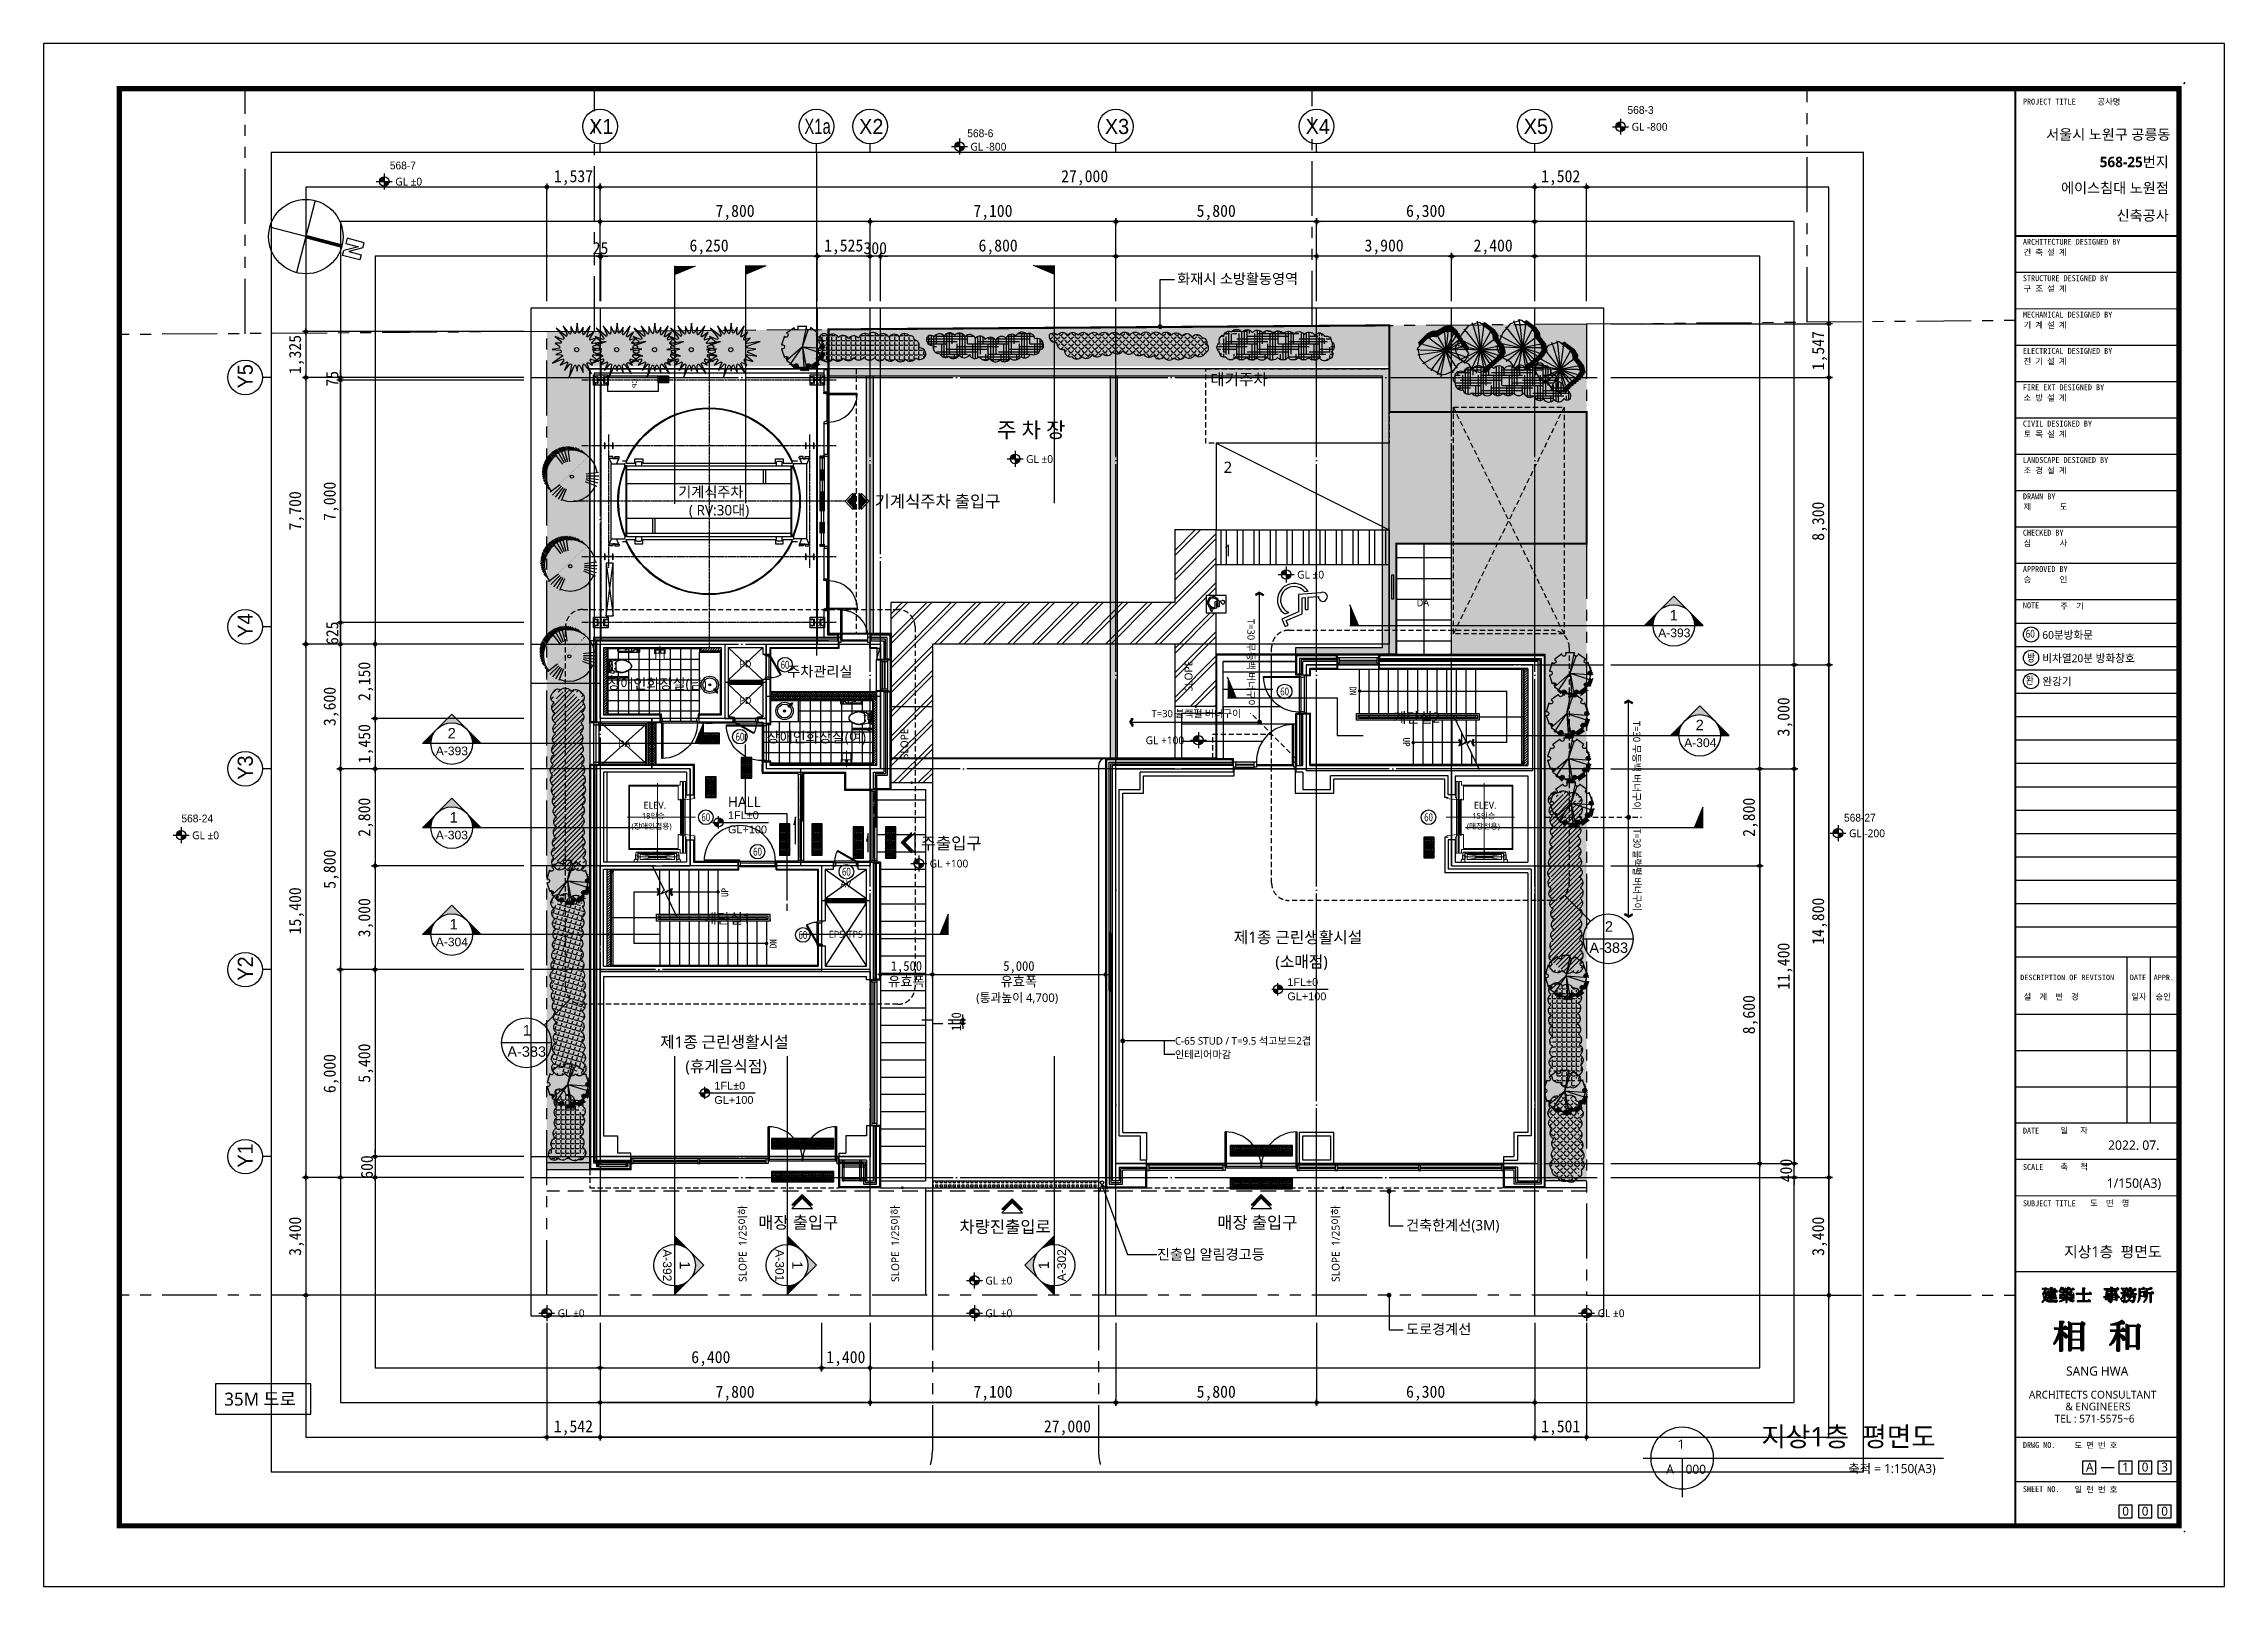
# Model space of a CAD drawing. Header units: millimetres. Extents: x 63000 to 126000, y 0 to 44550.
import ezdxf
from ezdxf.enums import TextEntityAlignment as Align

# ---------------------------------------------------------------- set-up
doc = ezdxf.new("R2010")
doc.units = ezdxf.units.MM
doc.header["$LTSCALE"] = 100
for name, pattern in [('CEN', [62, 60, -1, 0, -1]), ('CENTER', [66, 60, -2, 2, -2]), ('CENTER2', [1.125, 0.75, -0.125, 0.125, -0.125]), ('CHCENTER', [2.875, 2.5, -0.125, 0.125, -0.125]), ('DOT', [6.35, 0, -6.35]), ('HID', [2.3, 1.5, -0.8]), ('HIDDEN', [0.375, 0.25, -0.125]), ('PHANTOM2', [31.75, 15.875, -3.175, 3.175, -3.175, 3.175, -3.175]), ('도면0327-1$0$HID', [2.3, 1.5, -0.8])]:
    doc.linetypes.add(name, pattern=pattern)
for name, color, linetype in [('00', 7, 'Continuous'), ('000', 7, 'Continuous'), ('1', 1, 'CHCENTER'), ('3', 5, 'Continuous'), ('4', 7, 'Continuous'), ('5', 5, 'Continuous'), ('7', 7, 'Continuous'), ('_관목_Plant', 3, 'Continuous'), ('_교목_Plant', 3, 'Continuous'), ('A-DOOR', 4, 'Continuous'), ('A-EQP-TOILET', 6, 'Continuous'), ('A-MARK', 3, 'Continuous'), ('A-TITLE', 2, 'Continuous'), ('AA-DWXM-DOOR', 4, 'Continuous'), ('CEN', 1, 'CEN'), ('COL', 2, 'Continuous'), ('DIM', 7, 'Continuous'), ('DW-STUD', 8, 'Continuous'), ('ETC', 6, 'Continuous'), ('FIN', 5, 'Continuous'), ('FOR', 4, 'Continuous'), ('fur', 6, 'Continuous'), ('HAT', 5, 'Continuous'), ('insul', 8, 'Continuous'), ('L1', 8, 'Continuous'), ('PIPE-STEEL', 11, 'Continuous'), ('SYM', 7, 'Continuous'), ('tc-s', 7, 'Continuous'), ('TEX', 3, 'Continuous'), ('TEXT', 3, 'Continuous'), ('TEXT3', 7, 'Continuous'), ('TOL', 4, 'Continuous'), ('WAL', 3, 'Continuous'), ('WID', 4, 'Continuous'), ('WIN', 4, 'Continuous'), ('ZC301', 7, 'Continuous'), ('대지경계선', 2, 'PHANTOM2'), ('방화문', 7, 'Continuous'), ('부분확대', 7, 'Continuous'), ('새로운 블럭$0$FOR', 4, 'Continuous'), ('장애인', 8, 'Continuous'), ('주차', 8, 'Continuous')]:
    doc.layers.add(name, color=color, linetype=linetype)
doc.layers.add('dim2', color=7, linetype='Continuous', true_color=0xf2f2f2)
for name, color, linetype, lineweight in [('LAD-CEN', 1, 'CENTER2', 9), ('LAD-OUTLINE', 7, 'Continuous', 20), ('LAD-REFERENCE', 7, 'Continuous', 5), ('LAD-THINLINE', 7, 'Continuous', 9)]:
    doc.layers.add(name, color=color, linetype=linetype, lineweight=lineweight)
doc.layers.add('면적선', color=44, linetype='Continuous', plot=False)
doc.styles.add('1', font='')
doc.styles.add('buble', font='')
doc.styles.get("Standard").update_dxf_attribs({"font": 'Arial.ttf'})
doc.styles.add('굴림', font='', dxfattribs={"width": 0.75})
doc.styles.add('돋움', font='')
doc.styles.add('돋음체', font='')
doc.styles.add('맑은 고딕', font='')
doc.styles.add('맑은고딕', font='')
doc.styles.add('새로운 블럭$0$돋음체', font='')
doc.styles.add('엑스포', font='')
doc.styles.add('울릉도L', font='')
doc.styles.get('1').set_extended_font_data('Dotum')
doc.styles.get('buble').set_extended_font_data('HY울릉도L')
doc.styles.get('굴림').set_extended_font_data('Gulim')
doc.styles.get('돋움').set_extended_font_data('DotumChe')
doc.styles.get('돋음체').set_extended_font_data('DotumChe')
doc.styles.get('맑은 고딕').set_extended_font_data('Malgun Gothic', bold=True)
doc.styles.get('맑은고딕').set_extended_font_data('Malgun Gothic')
doc.styles.get('새로운 블럭$0$돋음체').set_extended_font_data('DotumChe')
doc.styles.get('엑스포').set_extended_font_data('Malgun Gothic')
doc.styles.get('울릉도L').set_extended_font_data('Malgun Gothic')
doc.linetypes.add('BATTING', pattern='A,0.00254,-2.54,[134,ltypeshp.shx,S=2.54,R=0,X=-2.54,Y=0],-5.08,[134,ltypeshp.shx,S=2.54,R=180,X=2.54,Y=0],-2.54', length=10.16254)
doc.dimstyles.new('ISO-25', dxfattribs={"dimtxt": 2.5, "dimasz": 2.5, "dimexe": 1.25, "dimexo": 0.625, "dimtad": 1, "dimtxsty": 'Standard', "dimcen": 2.5, "dimadec": 0, "dimazin": 0, "dimtfac": 1, "dimtmove": 0, "dimatfit": 3, "dimfxl": 1, "dimarcsym": 0})
pattern_1 = [(45, (0, 0), (-35.35534, 35.35534), [])]
pattern_2 = [(45, (0, 0), (-35.35534, 35.35534), []), (135, (0, 0), (-35.35534, -35.35534), [])]
pattern_3 = [(0, (1280344.72, 5085294.7), (0, 139.7), [101.6, -38.1]), (90, (1280344.72, 5085294.7), (-139.7, 9e-15), [101.6, -38.1])]
pattern_4 = [(45, (1280344.72, 5085294.7), (-98.7828173, 98.7828173), [101.6, -38.1]), (135, (1280344.72, 5085294.7), (-98.7828173, -98.7828173), [101.6, -38.1])]

msp = doc.modelspace()

# ---------------------------------------------------------------- texts
at = {"layer": 'A-MARK'}
for s, height, p in [('1', 300, (110094.1, 28046.7)), ('A-393', 250, (110109.3, 27535.3)), ('2', 300, (74790.8, 24636.5)), ('2', 300, (110844.1, 24874.1)), ('A-393', 250, (74794, 24125.1)), ('A-304', 250, (110859.3, 24362.7)), ('1', 300, (74848.1, 22208.3)), ('A-303', 250, (74794, 21696.9)), ('1', 300, (74848.1, 19120)), ('A-304', 250, (74794, 18608.6))]:
    msp.add_text(s, height=height, dxfattribs=at).set_placement(p, align=Align.MIDDLE_CENTER)
for s, p in [('1FL±0', (82770.5, 22089.9)), ('GL+100', (82770.5, 21677.9)), ('GL+100', (98930.6, 16858)), ('1FL±0', (98930.6, 17270)), ('1FL±0', (82378.7, 14277.6)), ('GL+100', (82378.7, 13865.6))]:
    msp.add_text(s, height=225, dxfattribs=at).set_placement(p, align=Align.BOTTOM_LEFT)
for s, height, rotation, p in [('A-392', 250, 270, (81015.6, 9271.5)), ('A-301', 250, 270, (84263.6, 9271.5)), ('A-302', 250, 90, (92408.9, 9271.5)), ('1', 300, 270, (81527, 9274.7)), ('1', 300, 270, (84775, 9274.6)), ('1', 300, 90, (91892.9, 9274.6))]:
    msp.add_text(s, height=height, rotation=rotation, dxfattribs=at).set_placement(p, align=Align.MIDDLE_CENTER)
at = {"layer": 'A-TITLE', "style": '맑은고딕'}
msp.add_text('지상1층  평면도', height=562.5, dxfattribs=at).set_placement((117660.2, 3873.3), align=Align.BOTTOM_RIGHT)
at = {"layer": 'A-TITLE', "color": 0, "style": '맑은고딕'}
for s, p in [('1', (110304.3, 4109.7)), ('A', (109986.6, 3386.9)), ('000', (110729.8, 3382.7))]:
    msp.add_text(s, height=262.5, dxfattribs=at).set_placement(p, align=Align.MIDDLE_CENTER)
at = {"layer": 'A-TITLE', "color": 0, "style": '엑스포'}
msp.add_text('축척 = 1:150(A3)', height=262.5, dxfattribs=at).set_placement((117660.2, 3533.2), align=Align.TOP_RIGHT)
at = {"layer": 'DIM', "color": 3, "style": 'buble'}
for s, p in [('X1', (79109.5, 42159.1)), ('X2', (86909.5, 42159.1)), ('X3', (94009.5, 42159.1)), ('X4', (99809.5, 42159.1)), ('X5', (106109.5, 42159.1))]:
    msp.add_text(s, height=437.5, dxfattribs=at).set_placement(p, align=Align.MIDDLE)
at = {"layer": 'DIM', "color": 3, "style": 'buble', "width": 0.75}
msp.add_text('X1a', height=437.5, dxfattribs=at).set_placement((85359.5, 42159.1), align=Align.MIDDLE)
at = {"layer": 'DIM', "color": 3, "style": 'buble'}
for s, p in [('Y5', (68825.2, 34943.4)), ('Y4', (68825.2, 27743.4)), ('Y3', (68825.2, 23643.4)), ('Y2', (68825.2, 17843.4)), ('Y1', (68825.2, 12443.4))]:
    msp.add_text(s, height=437.5, rotation=90, dxfattribs=at).set_placement(p, align=Align.MIDDLE)
at = {"layer": 'DIM', "style": '맑은고딕'}
msp.add_text('(통과높이 4,700)', height=250, dxfattribs=at).set_placement((89942.1, 16873.3))
at = {"layer": 'DIM', "style": '엑스포'}
msp.add_text('35M 도로', height=375, dxfattribs=at).set_placement((68219.9, 5594.3), align=Align.TOP_LEFT)
at = {"layer": 'dim2', "color": 7, "style": '엑스포'}
for s, p in [('GL -800', (108874.5, 42035.6)), ('GL -800', (89775.4, 41460.9)), ('GL %%P0', (73157.9, 40453)), ('GL %%P0', (91383.7, 32440.7)), ('GL %%P0', (99214.1, 29103.2)), ('GL +100', (94837.1, 24318.6)), ('GL %%P0', (67290.6, 21575.1)), ('GL -200', (115156, 21632.6)), ('GL +100', (88599.2, 20760.2)), ('GL %%P0', (90208.1, 8718.2)), ('GL %%P0', (77850.7, 7774.4)), ('GL %%P0', (90208.1, 7774.4)), ('GL %%P0', (107893.8, 7774.4))]:
    msp.add_text(s, height=225, dxfattribs=at).set_placement(p)
at = {"layer": 'tc-s', "style": '1'}
for s, p in [('568-24', (66980.3, 22062.6)), ('568-27', (115010.9, 22085.2))]:
    msp.add_text(s, height=225, dxfattribs=at).set_placement(p)
at = {"layer": 'TEX', "style": '맑은고딕'}
for p in [(97776.2, 25353.2), (108917.9, 22407.2)]:
    msp.add_text('T=30 무등백 버너구이', height=208.333, rotation=270, dxfattribs=at).set_placement(p, align=Align.RIGHT)
at = {"layer": 'TEX', "color": 7}
for s, height, style, p in [('60분방화문', 225, '맑은고딕', (120740.1, 27475.8)), ('비차열20분 방화창호', 225, '맑은고딕', (120740.1, 26800.9)), ('완강기', 225, '맑은고딕', (120740.1, 26131.6)), ('C-65 STUD / T=9.5 석고보드2겹', 216, '맑은고딕', (95681.9, 15751.8)), ('인테리어마감', 216, '맑은고딕', (95681.9, 15356.8)), ('진출입 알림경고등', 300, '엑스포', (95162.9, 9587.1))]:
    msp.add_text(s, height=height, dxfattribs=dict(at, style=style)).set_placement(p, align=Align.MIDDLE_LEFT)
at = {"layer": 'TEX', "style": '맑은고딕'}
for s, p in [('SLOPE', (96075.9, 26288.3)), ('SLOPE', (87867.7, 24329.2)), ('SLOPE  1/25이하', (83193.8, 9898.1)), ('SLOPE  1/25이하', (87602.1, 9898.1)), ('SLOPE  1/25이하', (100327.1, 9898.1))]:
    msp.add_text(s, height=225, rotation=90, dxfattribs=at).set_placement(p, align=Align.MIDDLE_CENTER)
msp.add_text('T=30 블랙펄 버너구이', height=208.333, dxfattribs=at).set_placement((97593.3, 25097.9), align=Align.RIGHT)
at = {"layer": 'TEX', "color": 7, "style": '맑은고딕'}
for s, height, p in [('(장애인겸용)', 160, (79983.3, 21870)), ('18인승', 160, (80285.3, 22170)), ('ELEV.', 200, (80329.7, 22456.8)), ('(매장전용)', 160, (104116.7, 21869.9)), ('15인승', 160, (104275.3, 22169.9)), ('ELEV.', 200, (104319.7, 22456.7))]:
    msp.add_text(s, height=height, dxfattribs=at).set_placement(p)
at = {"layer": 'TEX', "style": '맑은고딕', "width": 0.9}
msp.add_text('T=30 블랙펄 버너구이', height=208.333, rotation=270, dxfattribs=at).set_placement((108929.7, 19503.7), align=Align.RIGHT)
at = {"layer": 'TEXT', "style": '1'}
for s, p in [('568-3', (108757.5, 42522)), ('568-6', (89684.3, 41849)), ('568-7', (73001.5, 40920.2))]:
    msp.add_text(s, height=225, dxfattribs=at).set_placement(p)
at = {"layer": 'TEXT', "color": 7}
for s, height, style, p in [('화재시 소방활동영역', 300, '맑은고딕', (95749.5, 37609.7)), ('기계식주차', 300, '맑은고딕', (81333.4, 31453.9)), ('( RV:30대)', 300, '맑은고딕', (81643, 30927.1)), ('주출입구', 350, '맑은고딕', (88339.5, 21283.3)), ('매장 출입구', 350, '맑은고딕', (83644.8, 10331.9)), ('매장 출입구', 350, '맑은고딕', (96905.2, 10331.9)), ('차량진출입로', 350, '맑은고딕', (89459.3, 10208.6)), ('건축한계선(3M)', 300, '엑스포', (102361.8, 10279.2)), ('도로경계선', 300, '엑스포', (102361.8, 7279.1))]:
    msp.add_text(s, height=height, dxfattribs=dict(at, style=style)).set_placement(p)
at = {"layer": 'TEXT', "color": 7, "style": '맑은고딕'}
for s, height, p in [('주 차 장', 444.44, (90543.7, 33616.8)), ('주차관리실', 300, (84483.3, 26572.1)), ('장애인화장실(남)', 300, (79285.4, 26215.1)), ('계단실2', 300, (101990.9, 25237.4)), ('장애인화장실(여)', 300, (83887.8, 24669.8)), ('HALL', 300, (82769.2, 22804.3)), ('계단실1', 300, (82069.6, 19437.4)), ('제1종 근린생활시설', 333.33, (97383.6, 18908.7)), ('(소매점)', 333.33, (98582.6, 18205.5)), ('제1종 근린생활시설', 333.33, (80812.6, 15885)), ('(휴게음식점)', 333.33, (81540.6, 15181.8))]:
    msp.add_text(s, height=height, dxfattribs=at).set_placement(p, align=Align.TOP_LEFT)
msp.add_text('기계식주차 출입구', height=350, dxfattribs=at).set_placement((87009.1, 31334.1), align=Align.MIDDLE_LEFT)
at = {"layer": 'TEXT', "color": 7, "style": '돋움'}
for s, rotation, p in [('DN', 270, (100726.6, 25990.4)), ('UP', 270, (102271, 24510.1)), ('UP', 90, (82779.5, 19908.2)), ('DN', 90, (84173.9, 18427.9))]:
    msp.add_text(s, height=200, rotation=rotation, dxfattribs=at).set_placement(p)
at = {"layer": 'TEXT', "color": 3, "style": '맑은고딕'}
for s, height, p in [('1/150(A3)', 270, (124173.6, 11509.7)), ('지상1층  평면도', 315, (124187.1, 9504.7))]:
    msp.add_text(s, height=height, dxfattribs=at).set_placement(p, align=Align.RIGHT)
at = {"layer": 'TEXT3'}
for s, height, style, p in [('대기주차', 330, '엑스포', (96705.2, 34690.1)), ('2', 330, '엑스포', (97089.7, 32148.6)), ('1', 330, '엑스포', (97091.5, 29748.6)), ('DA', 200, '맑은고딕', (102668.4, 28301.7))]:
    msp.add_text(s, height=height, dxfattribs=dict(at, style=style)).set_placement(p)
at = {"layer": 'TEXT3', "style": '맑은고딕'}
for s, p in [('PD', (83275.2, 26637.9)), ('PD', (83275.2, 25580.4)), ('DA', (79775.2, 24334.1)), ('AV', (86175.2, 20287.9)), ('EPS/TPS', (86175.2, 18830.4))]:
    msp.add_text(s, height=200, dxfattribs=at).set_placement(p, align=Align.MIDDLE_CENTER)
at = {"layer": 'TEXT3', "color": 3, "style": '맑은고딕'}
for s, p in [('A', (122000.8, 3316.6)), ('1', (123050.8, 3316.6)), ('0', (123613.2, 3316.6)), ('3', (124175.7, 3316.6)), ('0', (123050.8, 2041.6)), ('0', (123613.2, 2041.6)), ('0', (124175.7, 2041.6))]:
    msp.add_text(s, height=258.7, dxfattribs=at).set_placement(p)
at = {"layer": '방화문', "style": '울릉도L', "width": 0.8}
for s, p in [('60', (120261.3, 27333.3)), (' 완', (120204.1, 25989))]:
    msp.add_text(s, height=220, dxfattribs=at).set_placement(p, align=Align.BOTTOM_LEFT)
at = {"layer": '방화문', "style": '울릉도L'}
for s, height, width, p in [('60', 225, 0.75, (84416.9, 26614.6)), ('방', 220, 0.8, (120414.2, 26811.6)), ('60', 225, 0.75, (98851.5, 25842.3)), ('60', 225, 0.75, (83115.6, 24536.2)), ('60', 225, 0.75, (82130.7, 22209.1)), ('60', 225, 0.75, (103009.1, 22209.1)), ('60', 225, 0.75, (83625.2, 21215.6)), ('60', 225, 0.75, (86191, 20636)), ('60', 225, 0.75, (84933.6, 18810.9))]:
    msp.add_text(s, height=height, dxfattribs=dict(at, width=width)).set_placement(p, align=Align.MIDDLE_CENTER)
at = {"layer": '부분확대'}
for s, p in [('2', (108219.3, 19056.8)), ('A-383', (108214.8, 18443.1)), ('1', (76962.5, 16056.9)), ('A-383', (76955.7, 15443.2))]:
    msp.add_text(s, height=300, dxfattribs=at).set_placement(p, align=Align.MIDDLE_CENTER)

# ---------------------------------------------------------------- blocks, each defined once
blk = doc.blocks.new('Z_DOT')
at = {"layer": 'DIM', "color": 7}
for p, q in [((-1, 0), (1, 0)), ((0, -1), (0, 1))]:
    blk.add_line(p, q, dxfattribs=at)
for radius in [0.5, 0.25]:
    blk.add_circle((0, 0), radius, dxfattribs=at)
blk = doc.blocks.new('*D43')
at = {"layer": 'Defpoints', "color": 0, "transparency": 16777216}
for p in [(77075, 17809), (71575, 11809), (77075, 11809)]:
    blk.add_point(p, dxfattribs=at)
at = {"layer": 'DIM', "color": 6, "lineweight": -2, "transparency": 16777216}
for p, q in [((76875, 17809), (71575, 17809)), ((71575, 17709), (71575, 11909)), ((76875, 11809), (71575, 11809))]:
    blk.add_line(p, q, dxfattribs=at)
at = {"layer": 'DIM', "color": 6, "lineweight": -2, "transparency": 16777216, "xscale": 100, "yscale": 100, "zscale": 100}
for p, rotation in [((71575, 17809), 90), ((71575, 11809), 270)]:
    blk.add_blockref('Z_DOT', p, dxfattribs=dict(at, rotation=rotation))
at = {"layer": 'DIM', "color": 0, "transparency": 16777216, "insert": (71307, 14809), "char_height": 350, "attachment_point": 5, "rotation": 90, "style": '돋움'}
blk.add_mtext('6,000', dxfattribs=at)
blk = doc.blocks.new('*D44')
at = {"layer": 'Defpoints', "color": 0, "transparency": 16777216}
for p in [(77075, 23609), (71575, 17809), (77075, 17809)]:
    blk.add_point(p, dxfattribs=at)
at = {"layer": 'DIM', "color": 6, "lineweight": -2, "transparency": 16777216}
for p, q in [((76875, 23609), (71575, 23609)), ((71575, 23509), (71575, 17909)), ((76875, 17809), (71575, 17809))]:
    blk.add_line(p, q, dxfattribs=at)
at = {"layer": 'DIM', "color": 6, "lineweight": -2, "transparency": 16777216, "xscale": 100, "yscale": 100, "zscale": 100}
for p, rotation in [((71575, 23609), 90), ((71575, 17809), 270)]:
    blk.add_blockref('Z_DOT', p, dxfattribs=dict(at, rotation=rotation))
at = {"layer": 'DIM', "color": 0, "transparency": 16777216, "insert": (71307, 20709), "char_height": 350, "attachment_point": 5, "rotation": 90, "style": '돋움'}
blk.add_mtext('5,800', dxfattribs=at)
blk = doc.blocks.new('*D45')
at = {"layer": 'Defpoints', "color": 0, "transparency": 16777216}
for p in [(77075, 27209), (70575, 11809), (77075, 11809)]:
    blk.add_point(p, dxfattribs=at)
at = {"layer": 'DIM', "color": 6, "lineweight": -2, "transparency": 16777216}
for p, q in [((76875, 27209), (70575, 27209)), ((70575, 27109), (70575, 11909)), ((76875, 11809), (70575, 11809))]:
    blk.add_line(p, q, dxfattribs=at)
at = {"layer": 'DIM', "color": 6, "lineweight": -2, "transparency": 16777216, "xscale": 100, "yscale": 100, "zscale": 100}
for p, rotation in [((70575, 27209), 90), ((70575, 11809), 270)]:
    blk.add_blockref('Z_DOT', p, dxfattribs=dict(at, rotation=rotation))
at = {"layer": 'DIM', "color": 0, "transparency": 16777216, "insert": (70307, 19509), "char_height": 350, "attachment_point": 5, "rotation": 90, "style": '돋움'}
blk.add_mtext('15,400', dxfattribs=at)
blk = doc.blocks.new('*D46')
at = {"layer": 'Defpoints', "color": 0, "transparency": 16777216}
for p in [(77075, 27209), (71575, 23609), (77075, 23609)]:
    blk.add_point(p, dxfattribs=at)
at = {"layer": 'DIM', "color": 6, "lineweight": -2, "transparency": 16777216}
for p, q in [((76875, 27209), (71575, 27209)), ((71575, 27109), (71575, 23709)), ((76875, 23609), (71575, 23609))]:
    blk.add_line(p, q, dxfattribs=at)
at = {"layer": 'DIM', "color": 6, "lineweight": -2, "transparency": 16777216, "xscale": 100, "yscale": 100, "zscale": 100}
for p, rotation in [((71575, 27209), 90), ((71575, 23609), 270)]:
    blk.add_blockref('Z_DOT', p, dxfattribs=dict(at, rotation=rotation))
at = {"layer": 'DIM', "color": 0, "transparency": 16777216, "insert": (71307, 25409), "char_height": 350, "attachment_point": 5, "rotation": 90, "style": '돋움'}
blk.add_mtext('3,600', dxfattribs=at)
blk = doc.blocks.new('*D47')
at = {"layer": 'Defpoints', "color": 0, "transparency": 16777216}
for p in [(77075, 34909), (70575, 27209), (77075, 27209)]:
    blk.add_point(p, dxfattribs=at)
at = {"layer": 'DIM', "color": 6, "lineweight": -2, "transparency": 16777216}
for p, q in [((76875, 34909), (70575, 34909)), ((70575, 34809), (70575, 27309)), ((76875, 27209), (70575, 27209))]:
    blk.add_line(p, q, dxfattribs=at)
at = {"layer": 'DIM', "color": 6, "lineweight": -2, "transparency": 16777216, "xscale": 100, "yscale": 100, "zscale": 100}
for p, rotation in [((70575, 34909), 90), ((70575, 27209), 270)]:
    blk.add_blockref('Z_DOT', p, dxfattribs=dict(at, rotation=rotation))
at = {"layer": 'DIM', "color": 0, "transparency": 16777216, "insert": (70307, 31059), "char_height": 350, "attachment_point": 5, "rotation": 90, "style": '돋움'}
blk.add_mtext('7,700', dxfattribs=at)
blk = doc.blocks.new('*D48')
at = {"layer": 'Defpoints', "color": 0, "transparency": 16777216}
for p in [(86875, 39409), (86875, 36909), (93975, 36909)]:
    blk.add_point(p, dxfattribs=at)
at = {"layer": 'DIM', "color": 6, "lineweight": -2, "transparency": 16777216}
for p, q in [((86875, 37109), (86875, 39409)), ((93875, 39409), (86975, 39409)), ((93975, 37109), (93975, 39409))]:
    blk.add_line(p, q, dxfattribs=at)
at = {"layer": 'DIM', "color": 6, "lineweight": -2, "transparency": 16777216, "xscale": 100, "yscale": 100, "zscale": 100, "rotation": 180}
blk.add_blockref('Z_DOT', (86875, 39409), dxfattribs=at)
at = {"layer": 'DIM', "color": 6, "lineweight": -2, "transparency": 16777216, "xscale": 100, "yscale": 100, "zscale": 100}
blk.add_blockref('Z_DOT', (93975, 39409), dxfattribs=at)
at = {"layer": 'DIM', "color": 0, "transparency": 16777216, "insert": (90425, 39677), "char_height": 350, "attachment_point": 5, "style": '돋움'}
blk.add_mtext('7,100', dxfattribs=at)
blk = doc.blocks.new('*D49')
at = {"layer": 'Defpoints', "color": 0, "transparency": 16777216}
for p in [(93975, 39409), (93975, 36909), (99775, 36909)]:
    blk.add_point(p, dxfattribs=at)
at = {"layer": 'DIM', "color": 6, "lineweight": -2, "transparency": 16777216}
for p, q in [((93975, 37109), (93975, 39409)), ((99675, 39409), (94075, 39409)), ((99775, 37109), (99775, 39409))]:
    blk.add_line(p, q, dxfattribs=at)
at = {"layer": 'DIM', "color": 6, "lineweight": -2, "transparency": 16777216, "xscale": 100, "yscale": 100, "zscale": 100, "rotation": 180}
blk.add_blockref('Z_DOT', (93975, 39409), dxfattribs=at)
at = {"layer": 'DIM', "color": 6, "lineweight": -2, "transparency": 16777216, "xscale": 100, "yscale": 100, "zscale": 100}
blk.add_blockref('Z_DOT', (99775, 39409), dxfattribs=at)
at = {"layer": 'DIM', "color": 0, "transparency": 16777216, "insert": (96875, 39677), "char_height": 350, "attachment_point": 5, "style": '돋움'}
blk.add_mtext('5,800', dxfattribs=at)
blk = doc.blocks.new('*D50')
at = {"layer": 'Defpoints', "color": 0, "transparency": 16777216}
for p in [(99775, 38409), (99775, 36909), (103675, 36909)]:
    blk.add_point(p, dxfattribs=at)
at = {"layer": 'DIM', "color": 6, "lineweight": -2, "transparency": 16777216}
for p, q in [((99775, 37109), (99775, 38409)), ((103575, 38409), (99875, 38409)), ((103675, 37109), (103675, 38409))]:
    blk.add_line(p, q, dxfattribs=at)
at = {"layer": 'DIM', "color": 6, "lineweight": -2, "transparency": 16777216, "xscale": 100, "yscale": 100, "zscale": 100, "rotation": 180}
blk.add_blockref('Z_DOT', (99775, 38409), dxfattribs=at)
at = {"layer": 'DIM', "color": 6, "lineweight": -2, "transparency": 16777216, "xscale": 100, "yscale": 100, "zscale": 100}
blk.add_blockref('Z_DOT', (103675, 38409), dxfattribs=at)
at = {"layer": 'DIM', "color": 0, "transparency": 16777216, "insert": (101725, 38677), "char_height": 350, "attachment_point": 5, "style": '돋움'}
blk.add_mtext('3,900', dxfattribs=at)
blk = doc.blocks.new('*D51')
at = {"layer": 'Defpoints', "color": 0, "transparency": 16777216}
for p in [(103675, 38409), (103675, 36909), (106075, 36909)]:
    blk.add_point(p, dxfattribs=at)
at = {"layer": 'DIM', "color": 6, "lineweight": -2, "transparency": 16777216}
for p, q in [((103675, 37109), (103675, 38409)), ((105975, 38409), (103775, 38409)), ((106075, 37109), (106075, 38409))]:
    blk.add_line(p, q, dxfattribs=at)
at = {"layer": 'DIM', "color": 6, "lineweight": -2, "transparency": 16777216, "xscale": 100, "yscale": 100, "zscale": 100, "rotation": 180}
blk.add_blockref('Z_DOT', (103675, 38409), dxfattribs=at)
at = {"layer": 'DIM', "color": 6, "lineweight": -2, "transparency": 16777216, "xscale": 100, "yscale": 100, "zscale": 100}
blk.add_blockref('Z_DOT', (106075, 38409), dxfattribs=at)
at = {"layer": 'DIM', "color": 0, "transparency": 16777216, "insert": (104875, 38677), "char_height": 350, "attachment_point": 5, "style": '돋움'}
blk.add_mtext('2,400', dxfattribs=at)
blk = doc.blocks.new('*D52')
at = {"layer": 'Defpoints', "color": 0, "transparency": 16777216}
for p in [(99775, 39409), (99775, 36909), (106075, 36909)]:
    blk.add_point(p, dxfattribs=at)
at = {"layer": 'DIM', "color": 6, "lineweight": -2, "transparency": 16777216}
for p, q in [((99775, 37109), (99775, 39409)), ((105975, 39409), (99875, 39409)), ((106075, 37109), (106075, 39409))]:
    blk.add_line(p, q, dxfattribs=at)
at = {"layer": 'DIM', "color": 6, "lineweight": -2, "transparency": 16777216, "xscale": 100, "yscale": 100, "zscale": 100, "rotation": 180}
blk.add_blockref('Z_DOT', (99775, 39409), dxfattribs=at)
at = {"layer": 'DIM', "color": 6, "lineweight": -2, "transparency": 16777216, "xscale": 100, "yscale": 100, "zscale": 100}
blk.add_blockref('Z_DOT', (106075, 39409), dxfattribs=at)
at = {"layer": 'DIM', "color": 0, "transparency": 16777216, "insert": (102925, 39677), "char_height": 350, "attachment_point": 5, "style": '돋움'}
blk.add_mtext('6,300', dxfattribs=at)
blk = doc.blocks.new('*D53')
at = {"layer": 'Defpoints', "color": 0, "transparency": 16777216}
for p in [(79075, 40409), (79075, 36909), (106075, 36909)]:
    blk.add_point(p, dxfattribs=at)
at = {"layer": 'DIM', "color": 6, "lineweight": -2, "transparency": 16777216}
for p, q in [((79075, 37109), (79075, 40409)), ((105975, 40409), (79175, 40409)), ((106075, 37109), (106075, 40409))]:
    blk.add_line(p, q, dxfattribs=at)
at = {"layer": 'DIM', "color": 6, "lineweight": -2, "transparency": 16777216, "xscale": 100, "yscale": 100, "zscale": 100, "rotation": 180}
blk.add_blockref('Z_DOT', (79075, 40409), dxfattribs=at)
at = {"layer": 'DIM', "color": 6, "lineweight": -2, "transparency": 16777216, "xscale": 100, "yscale": 100, "zscale": 100}
blk.add_blockref('Z_DOT', (106075, 40409), dxfattribs=at)
at = {"layer": 'DIM', "color": 0, "transparency": 16777216, "insert": (93075, 40677), "char_height": 350, "attachment_point": 5, "style": '돋움'}
blk.add_mtext('27,000', dxfattribs=at)
blk = doc.blocks.new('*D54')
at = {"layer": 'Defpoints', "color": 0, "transparency": 16777216}
for p in [(108075, 23609), (108075, 12209), (113575, 12209)]:
    blk.add_point(p, dxfattribs=at)
at = {"layer": 'DIM', "color": 6, "lineweight": -2, "transparency": 16777216}
for p, q in [((108275, 23609), (113575, 23609)), ((113575, 23509), (113575, 12309)), ((108275, 12209), (113575, 12209))]:
    blk.add_line(p, q, dxfattribs=at)
at = {"layer": 'DIM', "color": 6, "lineweight": -2, "transparency": 16777216, "xscale": 100, "yscale": 100, "zscale": 100}
for p, rotation in [((113575, 23609), 90), ((113575, 12209), 270)]:
    blk.add_blockref('Z_DOT', p, dxfattribs=dict(at, rotation=rotation))
at = {"layer": 'DIM', "color": 0, "transparency": 16777216, "insert": (113307, 17909), "char_height": 350, "attachment_point": 5, "rotation": 90, "style": '돋움'}
blk.add_mtext('11,400', dxfattribs=at)
blk = doc.blocks.new('*D55')
at = {"layer": 'Defpoints', "color": 0, "transparency": 16777216}
for p in [(108075, 26609), (108075, 11809), (114575, 11809)]:
    blk.add_point(p, dxfattribs=at)
at = {"layer": 'DIM', "color": 6, "lineweight": -2, "transparency": 16777216}
for p, q in [((108275, 26609), (114575, 26609)), ((114575, 26509), (114575, 11909)), ((108275, 11809), (114575, 11809))]:
    blk.add_line(p, q, dxfattribs=at)
at = {"layer": 'DIM', "color": 6, "lineweight": -2, "transparency": 16777216, "xscale": 100, "yscale": 100, "zscale": 100}
for p, rotation in [((114575, 26609), 90), ((114575, 11809), 270)]:
    blk.add_blockref('Z_DOT', p, dxfattribs=dict(at, rotation=rotation))
at = {"layer": 'DIM', "color": 0, "transparency": 16777216, "insert": (114307, 19209), "char_height": 350, "attachment_point": 5, "rotation": 90, "style": '돋움'}
blk.add_mtext('14,800', dxfattribs=at)
blk = doc.blocks.new('*D56')
at = {"layer": 'Defpoints', "color": 0, "transparency": 16777216}
for p in [(108075, 26609), (108075, 23609), (113575, 23609)]:
    blk.add_point(p, dxfattribs=at)
at = {"layer": 'DIM', "color": 6, "lineweight": -2, "transparency": 16777216}
for p, q in [((108275, 26609), (113575, 26609)), ((113575, 26509), (113575, 23709)), ((108275, 23609), (113575, 23609))]:
    blk.add_line(p, q, dxfattribs=at)
at = {"layer": 'DIM', "color": 6, "lineweight": -2, "transparency": 16777216, "xscale": 100, "yscale": 100, "zscale": 100}
for p, rotation in [((113575, 26609), 90), ((113575, 23609), 270)]:
    blk.add_blockref('Z_DOT', p, dxfattribs=dict(at, rotation=rotation))
at = {"layer": 'DIM', "color": 0, "transparency": 16777216, "insert": (113307, 25109), "char_height": 350, "attachment_point": 5, "rotation": 90, "style": '돋움'}
blk.add_mtext('3,000', dxfattribs=at)
blk = doc.blocks.new('*D57')
at = {"layer": 'Defpoints', "color": 0, "transparency": 16777216}
for p in [(79075, 7809), (86875, 7809), (79075, 5309)]:
    blk.add_point(p, dxfattribs=at)
at = {"layer": 'DIM', "color": 6, "lineweight": -2, "transparency": 16777216}
for p, q in [((79075, 7609), (79075, 5309)), ((86875, 7609), (86875, 5309)), ((86775, 5309), (79175, 5309))]:
    blk.add_line(p, q, dxfattribs=at)
at = {"layer": 'DIM', "color": 6, "lineweight": -2, "transparency": 16777216, "xscale": 100, "yscale": 100, "zscale": 100, "rotation": 180}
blk.add_blockref('Z_DOT', (79075, 5309), dxfattribs=at)
at = {"layer": 'DIM', "color": 6, "lineweight": -2, "transparency": 16777216, "xscale": 100, "yscale": 100, "zscale": 100}
blk.add_blockref('Z_DOT', (86875, 5309), dxfattribs=at)
at = {"layer": 'DIM', "color": 0, "transparency": 16777216, "insert": (82975, 5577), "char_height": 350, "attachment_point": 5, "style": '돋움'}
blk.add_mtext('7,800', dxfattribs=at)
blk = doc.blocks.new('*D58')
at = {"layer": 'Defpoints', "color": 0, "transparency": 16777216}
for p in [(86875, 7809), (93975, 7809), (86875, 5309)]:
    blk.add_point(p, dxfattribs=at)
at = {"layer": 'DIM', "color": 6, "lineweight": -2, "transparency": 16777216}
for p, q in [((86875, 7609), (86875, 5309)), ((93975, 7609), (93975, 5309)), ((93875, 5309), (86975, 5309))]:
    blk.add_line(p, q, dxfattribs=at)
at = {"layer": 'DIM', "color": 6, "lineweight": -2, "transparency": 16777216, "xscale": 100, "yscale": 100, "zscale": 100, "rotation": 180}
blk.add_blockref('Z_DOT', (86875, 5309), dxfattribs=at)
at = {"layer": 'DIM', "color": 6, "lineweight": -2, "transparency": 16777216, "xscale": 100, "yscale": 100, "zscale": 100}
blk.add_blockref('Z_DOT', (93975, 5309), dxfattribs=at)
at = {"layer": 'DIM', "color": 0, "transparency": 16777216, "insert": (90425, 5577), "char_height": 350, "attachment_point": 5, "style": '돋움'}
blk.add_mtext('7,100', dxfattribs=at)
blk = doc.blocks.new('*D59')
at = {"layer": 'Defpoints', "color": 0, "transparency": 16777216}
for p in [(93975, 7809), (99775, 7809), (93975, 5309)]:
    blk.add_point(p, dxfattribs=at)
at = {"layer": 'DIM', "color": 6, "lineweight": -2, "transparency": 16777216}
for p, q in [((93975, 7609), (93975, 5309)), ((99775, 7609), (99775, 5309)), ((99675, 5309), (94075, 5309))]:
    blk.add_line(p, q, dxfattribs=at)
at = {"layer": 'DIM', "color": 6, "lineweight": -2, "transparency": 16777216, "xscale": 100, "yscale": 100, "zscale": 100, "rotation": 180}
blk.add_blockref('Z_DOT', (93975, 5309), dxfattribs=at)
at = {"layer": 'DIM', "color": 6, "lineweight": -2, "transparency": 16777216, "xscale": 100, "yscale": 100, "zscale": 100}
blk.add_blockref('Z_DOT', (99775, 5309), dxfattribs=at)
at = {"layer": 'DIM', "color": 0, "transparency": 16777216, "insert": (96875, 5577), "char_height": 350, "attachment_point": 5, "style": '돋움'}
blk.add_mtext('5,800', dxfattribs=at)
blk = doc.blocks.new('*D60')
at = {"layer": 'Defpoints', "color": 0, "transparency": 16777216}
for p in [(99775, 7809), (106075, 7809), (99775, 5309)]:
    blk.add_point(p, dxfattribs=at)
at = {"layer": 'DIM', "color": 6, "lineweight": -2, "transparency": 16777216}
for p, q in [((99775, 7609), (99775, 5309)), ((106075, 7609), (106075, 5309)), ((105975, 5309), (99875, 5309))]:
    blk.add_line(p, q, dxfattribs=at)
at = {"layer": 'DIM', "color": 6, "lineweight": -2, "transparency": 16777216, "xscale": 100, "yscale": 100, "zscale": 100, "rotation": 180}
blk.add_blockref('Z_DOT', (99775, 5309), dxfattribs=at)
at = {"layer": 'DIM', "color": 6, "lineweight": -2, "transparency": 16777216, "xscale": 100, "yscale": 100, "zscale": 100}
blk.add_blockref('Z_DOT', (106075, 5309), dxfattribs=at)
at = {"layer": 'DIM', "color": 0, "transparency": 16777216, "insert": (102925, 5577), "char_height": 350, "attachment_point": 5, "style": '돋움'}
blk.add_mtext('6,300', dxfattribs=at)
blk = doc.blocks.new('*D61')
at = {"layer": 'Defpoints', "color": 0, "transparency": 16777216}
for p in [(79075, 7809), (106075, 7809), (79075, 4309)]:
    blk.add_point(p, dxfattribs=at)
at = {"layer": 'DIM', "color": 6, "lineweight": -2, "transparency": 16777216}
for p, q in [((79075, 7609), (79075, 4309)), ((106075, 7609), (106075, 4309)), ((105975, 4309), (79175, 4309))]:
    blk.add_line(p, q, dxfattribs=at)
at = {"layer": 'DIM', "color": 6, "lineweight": -2, "transparency": 16777216, "xscale": 100, "yscale": 100, "zscale": 100, "rotation": 180}
blk.add_blockref('Z_DOT', (79075, 4309), dxfattribs=at)
at = {"layer": 'DIM', "color": 6, "lineweight": -2, "transparency": 16777216, "xscale": 100, "yscale": 100, "zscale": 100}
blk.add_blockref('Z_DOT', (106075, 4309), dxfattribs=at)
at = {"layer": 'DIM', "color": 0, "transparency": 16777216, "insert": (92575, 4577), "char_height": 350, "attachment_point": 5, "style": '돋움'}
blk.add_mtext('27,000', dxfattribs=at)
blk = doc.blocks.new('*D62')
at = {"layer": 'Defpoints', "color": 0, "transparency": 16777216}
for p in [(108075, 20809), (108075, 12209), (112575, 12209)]:
    blk.add_point(p, dxfattribs=at)
at = {"layer": 'DIM', "color": 6, "lineweight": -2, "transparency": 16777216}
for p, q in [((108275, 20809), (112575, 20809)), ((112575, 20709), (112575, 12309)), ((108275, 12209), (112575, 12209))]:
    blk.add_line(p, q, dxfattribs=at)
at = {"layer": 'DIM', "color": 6, "lineweight": -2, "transparency": 16777216, "xscale": 100, "yscale": 100, "zscale": 100}
for p, rotation in [((112575, 20809), 90), ((112575, 12209), 270)]:
    blk.add_blockref('Z_DOT', p, dxfattribs=dict(at, rotation=rotation))
at = {"layer": 'DIM', "color": 0, "transparency": 16777216, "insert": (112307, 16509), "char_height": 350, "attachment_point": 5, "rotation": 90, "style": '돋움'}
blk.add_mtext('8,600', dxfattribs=at)
blk = doc.blocks.new('*D63')
at = {"layer": 'Defpoints', "color": 0, "transparency": 16777216}
for p in [(108075, 23609), (108075, 20809), (112575, 20809)]:
    blk.add_point(p, dxfattribs=at)
at = {"layer": 'DIM', "color": 6, "lineweight": -2, "transparency": 16777216}
for p, q in [((108275, 23609), (112575, 23609)), ((112575, 23509), (112575, 20909)), ((108275, 20809), (112575, 20809))]:
    blk.add_line(p, q, dxfattribs=at)
at = {"layer": 'DIM', "color": 6, "lineweight": -2, "transparency": 16777216, "xscale": 100, "yscale": 100, "zscale": 100}
for p, rotation in [((112575, 23609), 90), ((112575, 20809), 270)]:
    blk.add_blockref('Z_DOT', p, dxfattribs=dict(at, rotation=rotation))
at = {"layer": 'DIM', "color": 0, "transparency": 16777216, "insert": (112307, 22209), "char_height": 350, "attachment_point": 5, "rotation": 90, "style": '돋움'}
blk.add_mtext('2,800', dxfattribs=at)
blk = doc.blocks.new('*D64')
at = {"layer": 'Defpoints', "color": 0, "transparency": 16777216}
for p in [(108075, 34909), (108075, 26609), (114575, 26609)]:
    blk.add_point(p, dxfattribs=at)
at = {"layer": 'DIM', "color": 6, "lineweight": -2, "transparency": 16777216}
for p, q in [((108275, 34909), (114575, 34909)), ((114575, 34809), (114575, 26709)), ((108275, 26609), (114575, 26609))]:
    blk.add_line(p, q, dxfattribs=at)
at = {"layer": 'DIM', "color": 6, "lineweight": -2, "transparency": 16777216, "xscale": 100, "yscale": 100, "zscale": 100}
for p, rotation in [((114575, 34909), 90), ((114575, 26609), 270)]:
    blk.add_blockref('Z_DOT', p, dxfattribs=dict(at, rotation=rotation))
at = {"layer": 'DIM', "color": 0, "transparency": 16777216, "insert": (114307, 30759), "char_height": 350, "attachment_point": 5, "rotation": 90, "style": '돋움'}
blk.add_mtext('8,300', dxfattribs=at)
blk = doc.blocks.new('*D65')
at = {"layer": 'Defpoints', "color": 0, "transparency": 16777216}
for p in [(77075, 20809), (72575, 17809), (77075, 17809)]:
    blk.add_point(p, dxfattribs=at)
at = {"layer": 'DIM', "color": 6, "lineweight": -2, "transparency": 16777216}
for p, q in [((76875, 20809), (72575, 20809)), ((72575, 20709), (72575, 17909)), ((76875, 17809), (72575, 17809))]:
    blk.add_line(p, q, dxfattribs=at)
at = {"layer": 'DIM', "color": 6, "lineweight": -2, "transparency": 16777216, "xscale": 100, "yscale": 100, "zscale": 100}
for p, rotation in [((72575, 20809), 90), ((72575, 17809), 270)]:
    blk.add_blockref('Z_DOT', p, dxfattribs=dict(at, rotation=rotation))
at = {"layer": 'DIM', "color": 0, "transparency": 16777216, "insert": (72307, 19309), "char_height": 350, "attachment_point": 5, "rotation": 90, "style": '돋움'}
blk.add_mtext('3,000', dxfattribs=at)
blk = doc.blocks.new('*D66')
at = {"layer": 'Defpoints', "color": 0, "transparency": 16777216}
for p in [(77075, 23609), (72575, 20809), (77075, 20809)]:
    blk.add_point(p, dxfattribs=at)
at = {"layer": 'DIM', "color": 6, "lineweight": -2, "transparency": 16777216}
for p, q in [((76875, 23609), (72575, 23609)), ((72575, 23509), (72575, 20909)), ((76875, 20809), (72575, 20809))]:
    blk.add_line(p, q, dxfattribs=at)
at = {"layer": 'DIM', "color": 6, "lineweight": -2, "transparency": 16777216, "xscale": 100, "yscale": 100, "zscale": 100}
for p, rotation in [((72575, 23609), 90), ((72575, 20809), 270)]:
    blk.add_blockref('Z_DOT', p, dxfattribs=dict(at, rotation=rotation))
at = {"layer": 'DIM', "color": 0, "transparency": 16777216, "insert": (72307, 22209), "char_height": 350, "attachment_point": 5, "rotation": 90, "style": '돋움'}
blk.add_mtext('2,800', dxfattribs=at)
blk = doc.blocks.new('*D67')
at = {"layer": 'Defpoints', "color": 0, "transparency": 16777216}
for p in [(77075, 11809), (70575, 8409), (77075, 8409)]:
    blk.add_point(p, dxfattribs=at)
at = {"layer": 'DIM', "color": 6, "lineweight": -2, "transparency": 16777216}
for p, q in [((76875, 11809), (70575, 11809)), ((70575, 11709), (70575, 8509)), ((76875, 8409), (70575, 8409))]:
    blk.add_line(p, q, dxfattribs=at)
at = {"layer": 'DIM', "color": 6, "lineweight": -2, "transparency": 16777216, "xscale": 100, "yscale": 100, "zscale": 100}
for p, rotation in [((70575, 11809), 90), ((70575, 8409), 270)]:
    blk.add_blockref('Z_DOT', p, dxfattribs=dict(at, rotation=rotation))
at = {"layer": 'DIM', "color": 0, "transparency": 16777216, "insert": (70307, 10109), "char_height": 350, "attachment_point": 5, "rotation": 90, "style": '돋움'}
blk.add_mtext('3,400', dxfattribs=at)
blk = doc.blocks.new('*D68')
at = {"layer": 'Defpoints', "color": 0, "transparency": 16777216}
for p in [(77075, 36234), (70575, 34909), (77075, 34909)]:
    blk.add_point(p, dxfattribs=at)
at = {"layer": 'DIM', "color": 6, "lineweight": -2, "transparency": 16777216}
for p, q in [((76875, 36234), (70575, 36234)), ((70575, 36134), (70575, 35009)), ((76875, 34909), (70575, 34909))]:
    blk.add_line(p, q, dxfattribs=at)
at = {"layer": 'DIM', "color": 6, "lineweight": -2, "transparency": 16777216, "xscale": 100, "yscale": 100, "zscale": 100}
for p, rotation in [((70575, 36234), 90), ((70575, 34909), 270)]:
    blk.add_blockref('Z_DOT', p, dxfattribs=dict(at, rotation=rotation))
at = {"layer": 'DIM', "color": 0, "transparency": 16777216, "insert": (70307, 35572), "char_height": 350, "attachment_point": 5, "rotation": 90, "style": '돋움'}
blk.add_mtext('1,325', dxfattribs=at)
blk = doc.blocks.new('*D69')
at = {"layer": 'Defpoints', "color": 0, "transparency": 16777216}
for p in [(108075, 11809), (108075, 8409), (114575, 8409)]:
    blk.add_point(p, dxfattribs=at)
at = {"layer": 'DIM', "color": 6, "lineweight": -2, "transparency": 16777216}
for p, q in [((108275, 11809), (114575, 11809)), ((114575, 11709), (114575, 8509)), ((108275, 8409), (114575, 8409))]:
    blk.add_line(p, q, dxfattribs=at)
at = {"layer": 'DIM', "color": 6, "lineweight": -2, "transparency": 16777216, "xscale": 100, "yscale": 100, "zscale": 100}
for p, rotation in [((114575, 11809), 90), ((114575, 8409), 270)]:
    blk.add_blockref('Z_DOT', p, dxfattribs=dict(at, rotation=rotation))
at = {"layer": 'DIM', "color": 0, "transparency": 16777216, "insert": (114307, 10109), "char_height": 350, "attachment_point": 5, "rotation": 90, "style": '돋움'}
blk.add_mtext('3,400', dxfattribs=at)
blk = doc.blocks.new('*D70')
at = {"layer": 'Defpoints', "color": 0, "transparency": 16777216}
for p in [(108075, 36456), (108075, 34909), (114575, 34909)]:
    blk.add_point(p, dxfattribs=at)
at = {"layer": 'DIM', "color": 6, "lineweight": -2, "transparency": 16777216}
for p, q in [((108275, 36456), (114575, 36456)), ((114575, 36356), (114575, 35009)), ((108275, 34909), (114575, 34909))]:
    blk.add_line(p, q, dxfattribs=at)
at = {"layer": 'DIM', "color": 6, "lineweight": -2, "transparency": 16777216, "xscale": 100, "yscale": 100, "zscale": 100}
for p, rotation in [((114575, 36456), 90), ((114575, 34909), 270)]:
    blk.add_blockref('Z_DOT', p, dxfattribs=dict(at, rotation=rotation))
at = {"layer": 'DIM', "color": 0, "transparency": 16777216, "insert": (114307, 35682), "char_height": 350, "attachment_point": 5, "rotation": 90, "style": '돋움'}
blk.add_mtext('1,547', dxfattribs=at)
blk = doc.blocks.new('*D71')
at = {"layer": 'Defpoints', "color": 0, "transparency": 16777216}
for p in [(77539, 40409), (77539, 36909), (79075, 36909)]:
    blk.add_point(p, dxfattribs=at)
at = {"layer": 'DIM', "color": 6, "lineweight": -2, "transparency": 16777216}
for p, q in [((77539, 37109), (77539, 40409)), ((78975, 40409), (77639, 40409)), ((79075, 37109), (79075, 40409))]:
    blk.add_line(p, q, dxfattribs=at)
at = {"layer": 'DIM', "color": 6, "lineweight": -2, "transparency": 16777216, "xscale": 100, "yscale": 100, "zscale": 100, "rotation": 180}
blk.add_blockref('Z_DOT', (77539, 40409), dxfattribs=at)
at = {"layer": 'DIM', "color": 6, "lineweight": -2, "transparency": 16777216, "xscale": 100, "yscale": 100, "zscale": 100}
blk.add_blockref('Z_DOT', (79075, 40409), dxfattribs=at)
at = {"layer": 'DIM', "color": 0, "transparency": 16777216, "insert": (78307, 40677), "char_height": 350, "attachment_point": 5, "style": '돋움'}
blk.add_mtext('1,537', dxfattribs=at)
blk = doc.blocks.new('*D72')
at = {"layer": 'Defpoints', "color": 0, "transparency": 16777216}
for p in [(106075, 40409), (106075, 36909), (107577, 36909)]:
    blk.add_point(p, dxfattribs=at)
at = {"layer": 'DIM', "color": 6, "lineweight": -2, "transparency": 16777216}
for p, q in [((106075, 37109), (106075, 40409)), ((107477, 40409), (106175, 40409)), ((107577, 37109), (107577, 40409))]:
    blk.add_line(p, q, dxfattribs=at)
at = {"layer": 'DIM', "color": 6, "lineweight": -2, "transparency": 16777216, "xscale": 100, "yscale": 100, "zscale": 100, "rotation": 180}
blk.add_blockref('Z_DOT', (106075, 40409), dxfattribs=at)
at = {"layer": 'DIM', "color": 6, "lineweight": -2, "transparency": 16777216, "xscale": 100, "yscale": 100, "zscale": 100}
blk.add_blockref('Z_DOT', (107577, 40409), dxfattribs=at)
at = {"layer": 'DIM', "color": 0, "transparency": 16777216, "insert": (106826, 40677), "char_height": 350, "attachment_point": 5, "style": '돋움'}
blk.add_mtext('1,502', dxfattribs=at)
blk = doc.blocks.new('*D73')
at = {"layer": 'Defpoints', "color": 0, "transparency": 16777216}
for p in [(77533, 7809), (79075, 7809), (77533, 4309)]:
    blk.add_point(p, dxfattribs=at)
at = {"layer": 'DIM', "color": 6, "lineweight": -2, "transparency": 16777216}
for p, q in [((77533, 7609), (77533, 4309)), ((79075, 7609), (79075, 4309)), ((78975, 4309), (77633, 4309))]:
    blk.add_line(p, q, dxfattribs=at)
at = {"layer": 'DIM', "color": 6, "lineweight": -2, "transparency": 16777216, "xscale": 100, "yscale": 100, "zscale": 100, "rotation": 180}
blk.add_blockref('Z_DOT', (77533, 4309), dxfattribs=at)
at = {"layer": 'DIM', "color": 6, "lineweight": -2, "transparency": 16777216, "xscale": 100, "yscale": 100, "zscale": 100}
blk.add_blockref('Z_DOT', (79075, 4309), dxfattribs=at)
at = {"layer": 'DIM', "color": 0, "transparency": 16777216, "insert": (78304, 4577), "char_height": 350, "attachment_point": 5, "style": '돋움'}
blk.add_mtext('1,542', dxfattribs=at)
blk = doc.blocks.new('*D74')
at = {"layer": 'Defpoints', "color": 0, "transparency": 16777216}
for p in [(106075, 7809), (107576, 7809), (106075, 4309)]:
    blk.add_point(p, dxfattribs=at)
at = {"layer": 'DIM', "color": 6, "lineweight": -2, "transparency": 16777216}
for p, q in [((106075, 7609), (106075, 4309)), ((107576, 7609), (107576, 4309)), ((107476, 4309), (106175, 4309))]:
    blk.add_line(p, q, dxfattribs=at)
at = {"layer": 'DIM', "color": 6, "lineweight": -2, "transparency": 16777216, "xscale": 100, "yscale": 100, "zscale": 100, "rotation": 180}
blk.add_blockref('Z_DOT', (106075, 4309), dxfattribs=at)
at = {"layer": 'DIM', "color": 6, "lineweight": -2, "transparency": 16777216, "xscale": 100, "yscale": 100, "zscale": 100}
blk.add_blockref('Z_DOT', (107576, 4309), dxfattribs=at)
at = {"layer": 'DIM', "color": 0, "transparency": 16777216, "insert": (106826, 4577), "char_height": 350, "attachment_point": 5, "style": '돋움'}
blk.add_mtext('1,501', dxfattribs=at)
blk = doc.blocks.new('*D75')
at = {"layer": 'Defpoints', "color": 0, "transparency": 16777216}
for p in [(79075, 39409), (79075, 36909), (86875, 36909)]:
    blk.add_point(p, dxfattribs=at)
at = {"layer": 'DIM', "color": 6, "lineweight": -2, "transparency": 16777216}
for p, q in [((79075, 37109), (79075, 39409)), ((86775, 39409), (79175, 39409)), ((86875, 37109), (86875, 39409))]:
    blk.add_line(p, q, dxfattribs=at)
at = {"layer": 'DIM', "color": 6, "lineweight": -2, "transparency": 16777216, "xscale": 100, "yscale": 100, "zscale": 100, "rotation": 180}
blk.add_blockref('Z_DOT', (79075, 39409), dxfattribs=at)
at = {"layer": 'DIM', "color": 6, "lineweight": -2, "transparency": 16777216, "xscale": 100, "yscale": 100, "zscale": 100}
blk.add_blockref('Z_DOT', (86875, 39409), dxfattribs=at)
at = {"layer": 'DIM', "color": 0, "transparency": 16777216, "insert": (82975, 39677), "char_height": 350, "attachment_point": 5, "style": '돋움'}
blk.add_mtext('7,800', dxfattribs=at)
blk = doc.blocks.new('*D76')
at = {"layer": 'Defpoints', "color": 0, "transparency": 16777216}
for p in [(77075, 12409), (72575, 11809), (77075, 11809)]:
    blk.add_point(p, dxfattribs=at)
at = {"layer": 'DIM', "color": 6, "lineweight": -2, "transparency": 16777216}
for p, q in [((72575, 12509), (72575, 12609)), ((76875, 12409), (72575, 12409)), ((72575, 12409), (72575, 11809)), ((76875, 11809), (72575, 11809)), ((72575, 11709), (72575, 11609))]:
    blk.add_line(p, q, dxfattribs=at)
at = {"layer": 'DIM', "color": 6, "lineweight": -2, "transparency": 16777216, "xscale": 100, "yscale": 100, "zscale": 100}
for p, rotation in [((72575, 12409), 270), ((72575, 11809), 89.99999999999999)]:
    blk.add_blockref('Z_DOT', p, dxfattribs=dict(at, rotation=rotation))
at = {"layer": 'DIM', "color": 0, "transparency": 16777216, "insert": (72340, 12109), "char_height": 350, "attachment_point": 5, "rotation": 90, "style": '돋움'}
blk.add_mtext('600', dxfattribs=at)
blk = doc.blocks.new('*D77')
at = {"layer": 'Defpoints', "color": 0, "transparency": 16777216}
for p in [(77075, 17809), (72575, 12409), (77075, 12409)]:
    blk.add_point(p, dxfattribs=at)
at = {"layer": 'DIM', "color": 6, "lineweight": -2, "transparency": 16777216}
for p, q in [((76875, 17809), (72575, 17809)), ((72575, 17709), (72575, 12509)), ((76875, 12409), (72575, 12409))]:
    blk.add_line(p, q, dxfattribs=at)
at = {"layer": 'DIM', "color": 6, "lineweight": -2, "transparency": 16777216, "xscale": 100, "yscale": 100, "zscale": 100}
for p, rotation in [((72575, 17809), 90), ((72575, 12409), 270)]:
    blk.add_blockref('Z_DOT', p, dxfattribs=dict(at, rotation=rotation))
at = {"layer": 'DIM', "color": 0, "transparency": 16777216, "insert": (72307, 15109), "char_height": 350, "attachment_point": 5, "rotation": 90, "style": '돋움'}
blk.add_mtext('5,400', dxfattribs=at)
blk = doc.blocks.new('*D78')
at = {"layer": 'Defpoints', "color": 0, "transparency": 16777216}
for p in [(86875, 38409), (86875, 36909), (87175, 36909)]:
    blk.add_point(p, dxfattribs=at)
at = {"layer": 'DIM', "color": 6, "lineweight": -2, "transparency": 16777216}
for p, q in [((86775, 38409), (86675, 38409)), ((86875, 37109), (86875, 38409)), ((87175, 38409), (86875, 38409)), ((87175, 37109), (87175, 38409)), ((87275, 38409), (87375, 38409))]:
    blk.add_line(p, q, dxfattribs=at)
at = {"layer": 'DIM', "color": 6, "lineweight": -2, "transparency": 16777216, "xscale": 100, "yscale": 100, "zscale": 100}
blk.add_blockref('Z_DOT', (86875, 38409), dxfattribs=at)
at = {"layer": 'DIM', "color": 6, "lineweight": -2, "transparency": 16777216, "xscale": 100, "yscale": 100, "zscale": 100, "rotation": 180}
blk.add_blockref('Z_DOT', (87175, 38409), dxfattribs=at)
at = {"layer": 'DIM', "color": 0, "transparency": 16777216, "insert": (87025, 38644), "char_height": 350, "attachment_point": 5, "style": '돋움'}
blk.add_mtext('300', dxfattribs=at)
blk = doc.blocks.new('*D79')
at = {"layer": 'Defpoints', "color": 0, "transparency": 16777216}
for p in [(87175, 38409), (87175, 36909), (93975, 36909)]:
    blk.add_point(p, dxfattribs=at)
at = {"layer": 'DIM', "color": 6, "lineweight": -2, "transparency": 16777216}
for p, q in [((87175, 37109), (87175, 38409)), ((93875, 38409), (87275, 38409)), ((93975, 37109), (93975, 38409))]:
    blk.add_line(p, q, dxfattribs=at)
at = {"layer": 'DIM', "color": 6, "lineweight": -2, "transparency": 16777216, "xscale": 100, "yscale": 100, "zscale": 100, "rotation": 180}
blk.add_blockref('Z_DOT', (87175, 38409), dxfattribs=at)
at = {"layer": 'DIM', "color": 6, "lineweight": -2, "transparency": 16777216, "xscale": 100, "yscale": 100, "zscale": 100}
blk.add_blockref('Z_DOT', (93975, 38409), dxfattribs=at)
at = {"layer": 'DIM', "color": 0, "transparency": 16777216, "insert": (90575, 38677), "char_height": 350, "attachment_point": 5, "style": '돋움'}
blk.add_mtext('6,800', dxfattribs=at)
blk = doc.blocks.new('*U17')
at = {"layer": 'AA-DWXM-DOOR', "color": 8}
for p, q in [((35, 120), (1065, 120)), ((35, 75), (1065, 75))]:
    blk.add_line(p, q, dxfattribs=at)
at = {"layer": 'AA-DWXM-DOOR'}
for points in [[(35, 150), (-995, 150), (-995, 120), (35, 120)], [(0, -30), (0, 120), (35, 120), (35, 75), (50, 75), (50, 15), (35, -30), (35, -30)], [(1100, -30), (1100, 120), (1065, 120), (1065, 75), (1050, 75), (1050, 15), (1065, -30), (1065, -30)]]:
    blk.add_lwpolyline(points, close=True, dxfattribs=at)
at = {"layer": 'AA-DWXM-DOOR', "color": 16}
blk.add_arc((35, 120), 1030, 0, 179.99988, dxfattribs=at)
at = {"layer": 'Defpoints', "linetype": 'DOT'}
for p, q in [((-10, 110), (-10, -20)), ((1110, 110), (1110, -20))]:
    blk.add_line(p, q, dxfattribs=at)
blk = doc.blocks.new('*U11')
at = {"layer": 'LAD-OUTLINE'}
blk.add_line((0, 0), (80, 35), dxfattribs=at)
blk.add_lwpolyline([(80, 0), (80, 39), (150, 39), (110, -237), (80, -237), (80, -200)], dxfattribs=at)
blk = doc.blocks.new('*U12')
at = {"layer": 'LAD-OUTLINE'}
blk.add_line((0, 0), (-80, 35), dxfattribs=at)
blk.add_lwpolyline([(-80, 0), (-80, 39), (-150, 39), (-110, -237), (-80, -237), (-80, -200)], dxfattribs=at)
blk = doc.blocks.new('*U10')
at = {"layer": 'LAD-CEN', "ltscale": 200}
for p, q in [((0, 875), (0, -1100)), ((-1009, 0), (980, 0))]:
    blk.add_line(p, q, dxfattribs=at)
at = {"layer": 'LAD-OUTLINE'}
for points in [[(-1032, -730), (-1032, -660), (-930, -660), (-930, 825), (930, 825), (930, -660), (1032, -660), (1032, -730), (-1032, -730)], [(-900, -600), (-900, 800), (900, 800), (900, -600)], [(-900, -600), (-500, -600), (-500, -660), (-530, -660)], [(900, -600), (500, -600), (500, -660), (530, -660)], [(-570, -810), (-1032, -810), (-1032, -755), (1032, -755), (1032, -810), (570, -810)], [(-515, -665), (515, -665), (515, -700), (-515, -700), (-515, -665)], [(-515, -765), (515, -765), (515, -800), (-515, -800), (-515, -765)]]:
    blk.add_lwpolyline(points, dxfattribs=at)
blk = doc.blocks.new('LAD-RAIL-13K')
at = {"layer": 'LAD-THINLINE', "linetype": 'Continuous'}
for p, q in [((-40.801031, -53.720832), (-8.448969, -51.279167)), ((-4.75, -47.290511), (-4.75, -35.2)), ((4.75, -35.2), (4.75, -47.290511)), ((8.448969, -51.279167), (40.801031, -53.720832))]:
    blk.add_line(p, q, dxfattribs=at)
for points in [[(-7.95, -32), (-8, -32), (-8, -1), (-7, 0), (7, 0), (8, -1), (8, -32), (7.95, -32)], [(44.5, -57.709489), (44.5, -62), (-44.5, -62), (-44.5, -57.709489)]]:
    blk.add_lwpolyline(points, dxfattribs=at)
for centre, radius, start, end in [((-40.5, -57.709489), 4, 94.3160279995, 180), ((-8.75, -47.290511), 4, 274.3160279995, 0), ((-7.95, -35.2), 3.2, 0, 90), ((7.95, -35.2), 3.2, 90, 180), ((8.75, -47.290511), 4, 180, 265.6839720005), ((40.5, -57.709489), 4, 0, 85.6839720005)]:
    blk.add_arc(centre, radius, start, end, dxfattribs=at)
blk = doc.blocks.new('*U7')
at = {"layer": 'LAD-CEN', "ltscale": 10}
for p, q in [((-293, 636), (-277, 636)), ((-293, 601), (-277, 601)), ((-293, -601), (-277, -601)), ((-293, -636), (-277, -636))]:
    blk.add_line(p, q, dxfattribs=at)
at = {"layer": 'LAD-REFERENCE'}
for p, q in [((-211, 562), (0, 562)), ((-37, 556), (-37, -556)), ((0, 601), (0, -601)), ((-211, -562), (0, -562))]:
    blk.add_line(p, q, dxfattribs=at)
for points in [[(-83, 621), (-83, 621), (-88, 629), (-180, 629, -0.188811), (-194, 634), (-201, 641), (-228, 666), (-288, 666), (-288, 566), (-213, 566), (-83, 566)], [(-83, -621), (-83, -621), (-88, -629), (-180, -629, 0.188811), (-194, -634), (-201, -641), (-228, -666), (-288, -666), (-288, -566), (-213, -566), (-83, -566)]]:
    blk.add_lwpolyline(points, format="xyb", close=True, dxfattribs=at)
for points in [[(0, 556), (-211, 556), (-211, 621), (-20, 621), (0, 601)], [(0, -556), (-211, -556), (-211, -621), (-20, -621), (0, -601)]]:
    blk.add_lwpolyline(points, dxfattribs=at)
at = {"layer": 'LAD-THINLINE', "color": 2, "linetype": 'HIDDEN'}
for p, q in [((-282, 566), (-282, 666)), ((-6, -556), (-6, 556)), ((-282, -566), (-282, -666))]:
    blk.add_line(p, q, dxfattribs=at)
blk = doc.blocks.new('*U8')
at = {"layer": 'LAD-CEN', "linetype": 'CENTER'}
for p, q in [((75, 0), (-75, 0)), ((0, 586), (0, -586))]:
    blk.add_line(p, q, dxfattribs=at)
at = {"layer": 'LAD-THINLINE', "color": 5}
for p, q in [((-75, -500), (75, 500)), ((75, -500), (-75, 500)), ((-25, 262), (-25, 17)), ((-25, 262), (-22, 262)), ((-25, 262), (-22, 262)), ((-25, 262), (-22, 262)), ((-25, 262), (-22, 262)), ((-25, 17), (-22, 17)), ((-25, 17), (-22, 17)), ((-22, 262), (-22, 17)), ((-22, 262), (-21, 259)), ((-22, 262), (-21, 259)), ((-22, 17), (-21, 21)), ((-15, 260), (-12, 260)), ((-15, 260), (-12, 260)), ((-15, 260), (-15, 20)), ((-15, 260), (-9, 260)), ((-15, 260), (-9, 260)), ((-15, 20), (-9, 20)), ((-15, 20), (-9, 20)), ((-9, 260), (-9, 20)), ((-3, 260), (-3, 20)), ((3, 260), (-3, 260)), ((3, 260), (-3, 260)), ((3, 20), (-3, 20)), ((3, 260), (0, 260)), ((3, 260), (0, 260)), ((3, 260), (3, 20)), ((15, 260), (9, 260)), ((9, 260), (9, 20)), ((9, 260), (9, 20)), ((15, 20), (9, 20)), ((15, 260), (12, 260)), ((15, 260), (15, 20)), ((25, 262), (21, 262)), ((25, 262), (21, 262)), ((21, 262), (21, 17)), ((21, 262), (21, 259)), ((25, 262), (21, 262)), ((25, 262), (21, 262)), ((21, 262), (21, 259)), ((21, 17), (21, 21)), ((25, 17), (21, 17)), ((25, 17), (21, 17)), ((25, 262), (25, 17)), ((-25, -263), (-25, -18)), ((-25, -18), (-22, -18)), ((-25, -18), (-22, -18)), ((-25, -263), (-22, -263)), ((-25, -263), (-22, -263)), ((-25, -263), (-22, -263)), ((-25, -263), (-22, -263)), ((-22, -263), (-22, -18)), ((-22, -18), (-21, -21)), ((-22, -263), (-21, -260)), ((-22, -263), (-21, -260)), ((-15, -21), (-9, -21)), ((-15, -21), (-9, -21)), ((-15, -261), (-15, -21)), ((-15, -261), (-12, -261)), ((-15, -261), (-12, -261)), ((-15, -261), (-9, -261)), ((-15, -261), (-9, -261)), ((-9, -261), (-9, -21)), ((-3, -261), (-3, -21)), ((3, -21), (-3, -21)), ((3, -261), (-3, -261)), ((3, -261), (-3, -261)), ((3, -261), (0, -261)), ((3, -261), (0, -261)), ((3, -261), (3, -21)), ((15, -21), (9, -21)), ((9, -261), (9, -21)), ((9, -261), (9, -21)), ((15, -261), (9, -261)), ((15, -261), (12, -261)), ((15, -261), (15, -21)), ((21, -263), (21, -18)), ((25, -18), (21, -18)), ((25, -18), (21, -18)), ((21, -18), (21, -21)), ((21, -263), (21, -260)), ((21, -263), (21, -260)), ((25, -263), (21, -263)), ((25, -263), (21, -263)), ((25, -263), (21, -263)), ((25, -263), (21, -263)), ((25, -263), (25, -18))]:
    blk.add_line(p, q, dxfattribs=at)
at = {"layer": 'LAD-THINLINE'}
blk.add_lwpolyline([(-75, -500), (75, -500), (75, 500), (-75, 500)], close=True, dxfattribs=at)
at = {"layer": 'LAD-THINLINE', "color": 5}
for centre, start, end in [((-18, 260), 190.23668, 0), ((-18, 260), 190.23668, 0), ((-18, 20), 0, 169.76332), ((-6, 260), 180, 0), ((-6, 260), 180, 0), ((-6, 20), 0, 180), ((6, 260), 180, 0), ((6, 260), 180, 0), ((6, 20), 0, 180), ((18, 260), 180, 349.76332), ((18, 260), 180, 349.76332), ((18, 20), 10.23668, 180), ((-18, -21), 190.23668, 0), ((-18, -261), 0, 169.76332), ((-18, -261), 0, 169.76332), ((-6, -21), 180, 0), ((-6, -261), 0, 180), ((-6, -261), 0, 180), ((6, -21), 180, 0), ((6, -261), 0, 180), ((6, -261), 0, 180), ((18, -21), 180, 349.76332), ((18, -261), 10.23668, 180), ((18, -261), 10.23668, 180)]:
    blk.add_arc(centre, 3, start, end, dxfattribs=at)
blk = doc.blocks.new('1')
for name, p in [('*U8', (2386334, -4381467)), ('*U11', (2386831, -4382312)), ('*U12', (2388131, -4382312))]:
    blk.add_blockref(name, p)
at = {"rotation": 270}
blk.add_blockref('LAD-RAIL-13K', (2386531, -4381467), dxfattribs=at)
at = {"layer": 'L1'}
for name, p in [('*U7', (2386469, -4381467)), ('*U10', (2387481, -4381467))]:
    blk.add_blockref(name, p, dxfattribs=at)
blk = doc.blocks.new('평면도$0$2P-S104')
at = {"color": 0}
for p, q in [((-9.2, 3.3), (0, 12.5)), ((-9.2, 0), (0, 9.2)), ((-9.2, 3.3), (-5.9, 3.3)), ((-9.2, 0), (9.2, 0)), ((0, 12.5), (9.2, 3.3)), ((0, 9.2), (9.2, 0)), ((5.9, 3.3), (9.2, 3.3))]:
    blk.add_line(p, q, dxfattribs=at)
for points in [[(0, 12.5), (-9.2, 3.3), (0, 9.2), (-5.9, 3.3)], [(0, 12.5), (0, 9.2), (9.2, 3.3), (5.9, 3.3)]]:
    blk.add_solid(points, dxfattribs=at)
blk = doc.blocks.new('새로운 블럭$0$arrow1')
for p, q in [((0, 0), (0.29, 0.5)), ((0, 0), (0.29, -0.5)), ((0.16, 0), (0.41, 0.43)), ((0.16, 0), (0.41, -0.43)), ((0.29, 0.5), (0.41, 0.43)), ((0.29, -0.5), (0.41, -0.43))]:
    blk.add_line(p, q)
blk = doc.blocks.new('*U39')
at = {"layer": 'AA-DWXM-DOOR', "color": 8}
for p, q in [((35, 120), (1065, 120)), ((35, 75), (1065, 75))]:
    blk.add_line(p, q, dxfattribs=at)
at = {"layer": 'AA-DWXM-DOOR'}
for points in [[(65, 120), (65, 1150), (35, 1150), (35, 120)], [(0, -30), (0, 120), (35, 120), (35, 75), (50, 75), (50, 15), (35, -30), (35, -30)], [(1100, -30), (1100, 120), (1065, 120), (1065, 75), (1050, 75), (1050, 15), (1065, -30), (1065, -30)]]:
    blk.add_lwpolyline(points, close=True, dxfattribs=at)
at = {"layer": 'AA-DWXM-DOOR', "color": 16}
blk.add_arc((35, 120), 1030, 0, 90, dxfattribs=at)
at = {"layer": 'Defpoints', "linetype": 'DOT'}
for p, q in [((-10, 110), (-10, -20)), ((1110, 110), (1110, -20))]:
    blk.add_line(p, q, dxfattribs=at)
blk = doc.blocks.new('A$C1E442BC2')
at = {"layer": 'L1', "color": 5}
blk.add_line((0, 5000), (2500, 0), dxfattribs=at)
at = {"layer": 'L1', "color": 4}
blk.add_lwpolyline([(0, 5000), (2500, 5000), (2500, 0), (0, 0)], close=True, dxfattribs=at)
blk = doc.blocks.new('*U27')
at = {"layer": 'AA-DWXM-DOOR', "color": 8}
for p, q in [((35, 120), (1065, 120)), ((35, 75), (1065, 75))]:
    blk.add_line(p, q, dxfattribs=at)
at = {"layer": 'AA-DWXM-DOOR'}
for points in [[(65, 120), (65, 1150), (35, 1150), (35, 120)], [(0, -30), (0, 120), (35, 120), (35, 75), (50, 75), (50, 15), (35, -30), (35, -30)], [(1100, -30), (1100, 120), (1065, 120), (1065, 75), (1050, 75), (1050, 15), (1065, -30), (1065, -30)]]:
    blk.add_lwpolyline(points, close=True, dxfattribs=at)
at = {"layer": 'AA-DWXM-DOOR', "color": 16}
blk.add_arc((35, 120), 1030, 0, 90, dxfattribs=at)
at = {"layer": 'Defpoints', "linetype": 'DOT'}
for p, q in [((-10, 110), (-10, -20)), ((1110, 110), (1110, -20))]:
    blk.add_line(p, q, dxfattribs=at)
blk = doc.blocks.new('A$C741C417D')
at = {"layer": 'AA-DWXM-DOOR', "color": 8}
for p, q in [((-665, 190), (-35, 190)), ((-665, 145), (-35, 145))]:
    blk.add_line(p, q, dxfattribs=at)
at = {"layer": 'AA-DWXM-DOOR'}
for points in [[(-700, 40), (-700, 190), (-665, 190), (-665, 145), (-650, 145), (-650, 85), (-665, 40), (-665, 40)], [(-650, 164), (-104, 479), (-119, 505), (-665, 190)], [(0, 40), (0, 190), (-35, 190), (-35, 145), (-50, 145), (-50, 85), (-35, 40), (-35, 40)]]:
    blk.add_lwpolyline(points, close=True, dxfattribs=at)
at = {"layer": 'AA-DWXM-DOOR', "color": 16}
blk.add_arc((-665, 190), 630, 0, 29.99995, dxfattribs=at)
blk = doc.blocks.new('A$C2E3C4B36')
at = {"layer": 'A-MARK'}
h = blk.add_hatch(color=7, dxfattribs=at)
h.paths.add_polyline_path([(0, 131), (0, 0), (131, 0, 0.414214)])
h.paths.add_polyline_path([(-131, 0, 0.414214), (0, -131), (0, 0)])
at = {"layer": 'A-MARK', "color": 7}
for p, q in [((-175, 0), (1448, 0)), ((0, -175), (0, 175))]:
    blk.add_line(p, q, dxfattribs=at)
blk.add_circle((0, 0), 131, dxfattribs=at)
blk = doc.blocks.new('*D87')
at = {"layer": 'Defpoints', "color": 0, "transparency": 16777216}
for p in [(87175, 17666), (88675, 17666), (88675, 17666)]:
    blk.add_point(p, dxfattribs=at)
at = {"layer": 'DIM', "color": 6, "lineweight": -2, "transparency": 16777216}
for p, q in [((87175, 17826), (87175, 17666)), ((87255, 17666), (88595, 17666)), ((88675, 17826), (88675, 17666))]:
    blk.add_line(p, q, dxfattribs=at)
at = {"layer": 'DIM', "color": 6, "lineweight": -2, "transparency": 16777216, "xscale": 80, "yscale": 80, "zscale": 80, "rotation": 180}
blk.add_blockref('Z_DOT', (87175, 17666), dxfattribs=at)
at = {"layer": 'DIM', "color": 6, "lineweight": -2, "transparency": 16777216, "xscale": 80, "yscale": 80, "zscale": 80}
blk.add_blockref('Z_DOT', (88675, 17666), dxfattribs=at)
at = {"layer": 'DIM', "color": 0, "transparency": 16777216, "char_height": 280, "attachment_point": 5, "style": '돋움'}
for s, insert in [('유효폭', (87925, 17456)), ('1,500', (87925, 17880))]:
    blk.add_mtext(s, dxfattribs=dict(at, insert=insert))
blk = doc.blocks.new('TL000027_1')
at = {"layer": '_관목_Plant'}
h = blk.add_hatch(dxfattribs=at)
h.set_pattern_fill('ANSI31', color=251, scale=0.007, angle=90, style=0)
h.set_pattern_definition([(135, (-78.869578, -28.545248), (-0.015715448, -0.015715448), [])])
edge = h.paths.add_edge_path()
edge.add_arc((0.073, -0.083), 0.503, 217.6107, 408.1705)
edge.add_arc((0.01, -0.015), 0.503, -131.8295, 37.6107, ccw=False)
at = {"layer": '_관목_Plant', "color": 251}
for p, q in [((0.113, 0.245), (0.206, 0.471)), ((0.146, 0.229), (0.268, 0.441)), ((-0.276, 0.021), (-0.519, 0.053)), ((-0.269, 0.057), (-0.505, 0.12)), ((-0.257, 0.092), (-0.483, 0.186)), ((0.176, 0.208), (0.326, 0.402)), ((0.204, 0.184), (0.378, 0.357)), ((0.229, 0.156), (0.423, 0.305)), ((-0.278, -0.016), (-0.523, -0.016)), ((-0.276, -0.053), (-0.519, -0.085)), ((0.041, -0.297), (0.073, -0.539)), ((0.078, -0.289), (0.141, -0.526)), ((0.113, -0.277), (0.206, -0.504)), ((0.146, -0.261), (0.268, -0.473)), ((0.176, -0.241), (0.326, -0.435))]:
    blk.add_line(p, q, dxfattribs=at)
at = {"layer": '_관목_Plant', "color": 84}
blk.add_circle((0, 0), 0.0315, dxfattribs=at)
for start, end in [(67.5, 157.5), (307.5, 37.5), (187.5, 277.5)]:
    blk.add_arc((0.004, -0.016), 0.5, start, end, dxfattribs=at)
blk = doc.blocks.new('TL000063_1')
at = {"layer": 'tc-s'}
h = blk.add_hatch(dxfattribs=at)
h.set_pattern_fill('ANSI31', color=256, scale=0.007, angle=90, style=0)
h.set_pattern_definition([(135, (-78.92685, -16.367526), (-0.015715448, -0.015715448), [])])
h.paths.add_polyline_path([(0.435, -0.418, -1.505567), (0.487, -0.344), (0.556, -0.133, -0.579371), (0.487, -0.081), (0.431, -0.255, 1.505567), (0.378, -0.329), (0.199, -0.46, 1.505567), (0.113, -0.489), (-0.109, -0.489, 1.505567), (-0.196, -0.461), (-0.288, -0.395, -0.212573), (-0.319, -0.42), (-0.14, -0.55, -1.505567), (-0.053, -0.577), (0.169, -0.577, -1.505567), (0.255, -0.548)])
h.paths.add_polyline_path([(0.486, 0.169, -0.149497), (0.465, 0.15), (0.499, 0.047, 1.505567), (0.499, -0.044), (0.493, -0.063, -0.379544), (0.555, -0.042)])
h.paths.add_polyline_path([(-0.409, -0.239), (-0.374, -0.347, -0.057724), (-0.367, -0.338), (-0.376, -0.331, 1.106925)])
at = {"color": 84}
blk.add_lwpolyline([(-0.499, -0.047), (-0.43, -0.258, -1.505567), (-0.376, -0.331), (-0.196, -0.461, -1.505567), (-0.109, -0.489), (0.113, -0.489, -1.505567), (0.199, -0.46), (0.378, -0.329, -1.505567), (0.431, -0.255), (0.499, -0.044, -1.505567), (0.499, 0.047), (0.43, 0.258, -1.505567), (0.376, 0.331), (0.196, 0.461, -1.505567), (0.109, 0.489), (-0.113, 0.489, -1.505567), (-0.199, 0.46), (-0.378, 0.329, -1.505567), (-0.431, 0.255), (-0.499, 0.044, -1.505567)], format="xyb", close=True, dxfattribs=at)
for points in [[(0, 0), (-0.346, -0.31)], [(-0.274, -0.405), (0, 0)], [(0, 0), (0.098, 0.465)], [(0, 0), (0.141, 0.408)], [(0, 0), (0.445, -0.034)], [(0, 0), (0.465, -0.151)], [(0, 0), (0.035, -0.489)], [(0, 0), (0.092, -0.489)]]:
    blk.add_lwpolyline(points, dxfattribs=at)
blk = doc.blocks.new('TE000016_1')
at = {"layer": '_교목_Plant'}
h = blk.add_hatch(dxfattribs=at)
h.set_pattern_fill('ANSI31', color=251, scale=0.005499, angle=90, style=0)
h.set_pattern_definition([(135, (-15.200365, -30.610383), (-0.012345284, -0.012345284), [])])
h.paths.add_polyline_path([(0.486, -0.119), (0.552, 0.126), (0.5, 0.187), (0.445, -0.017), (0.376, -0.116), (0.307, -0.15), (0.217, -0.305), (0.103, -0.387), (-0.061, -0.348), (-0.254, -0.242), (-0.393, -0.187), (-0.381, -0.279), (-0.213, -0.345), (-0.02, -0.451), (0.143, -0.489), (0.257, -0.408), (0.348, -0.253), (0.417, -0.218)])
at = {"layer": '_교목_Plant', "color": 84}
for p, q in [((-0.152, 0.452), (-0.172, 0.512)), ((-0.079, 0.449), (-0.09, 0.509)), ((0.053, 0.445), (0.06, 0.505)), ((0.238, 0.408), (0.269, 0.461)), ((-0.377, 0.023), (-0.445, 0.027)), ((-0.314, 0.169), (-0.371, 0.2)), ((-0.301, 0.283), (-0.346, 0.325)), ((0.395, 0.32), (0.442, 0.358)), ((0.449, 0.113), (0.516, 0.129)), ((0.46, 0.243), (0.514, 0.272)), ((-0.404, -0.077), (-0.463, -0.089)), ((-0.304, -0.19), (-0.367, -0.23)), ((-0.25, -0.211), (-0.302, -0.255)), ((-0.172, -0.253), (-0.206, -0.302)), ((-0.117, -0.283), (-0.14, -0.338)), ((-0.038, -0.323), (-0.045, -0.383)), ((0.03, -0.339), (0.036, -0.402)), ((0.134, -0.328), (0.157, -0.384)), ((0.189, -0.288), (0.222, -0.338)), ((0.268, -0.159), (0.319, -0.189)), ((0.387, -0.047), (0.455, -0.055))]:
    blk.add_line(p, q, dxfattribs=at)
blk.add_lwpolyline([(0.307, -0.15), (0.217, -0.305), (0.103, -0.387), (-0.061, -0.348), (-0.254, -0.242), (-0.422, -0.176), (-0.441, -0.021), (-0.35, 0.118), (-0.329, 0.297), (-0.234, 0.426), (-0.161, 0.483), (-0.021, 0.476), (0.133, 0.474), (0.369, 0.397), (0.512, 0.228), (0.445, -0.017), (0.376, -0.116)], close=True, dxfattribs=at)
for points in [[(-0.151, 0.453), (0.001, 0)], [(-0.079, 0.449), (0.001, 0)], [(0.053, 0.445), (0.001, 0)], [(-0.404, -0.077), (0.001, 0)], [(-0.377, 0.023), (0.001, 0)], [(-0.314, 0.169), (0.001, 0)], [(-0.304, -0.19), (0.001, 0)], [(-0.301, 0.283), (0.001, 0)], [(-0.25, -0.211), (0.001, 0)], [(-0.172, -0.253), (0.001, 0)], [(-0.117, -0.283), (0.001, 0)], [(-0.038, -0.323), (0.001, 0)], [(0.238, 0.408), (0.001, 0)], [(0.395, 0.32), (0.001, 0)], [(0.46, 0.243), (0.001, 0)], [(0.449, 0.113), (0.001, 0)], [(0.387, -0.047), (0.001, 0)], [(0.268, -0.159), (0.001, 0)], [(0.03, -0.339), (0.001, 0)], [(0.134, -0.328), (0.001, 0)], [(0.189, -0.288), (0.001, 0)]]:
    blk.add_lwpolyline(points, dxfattribs=at)
blk = doc.blocks.new('*D80')
at = {"layer": 'Defpoints', "color": 0, "transparency": 16777216}
for p in [(88675, 17666), (93675, 17666), (93675, 17666)]:
    blk.add_point(p, dxfattribs=at)
at = {"layer": 'DIM', "color": 6, "lineweight": -2, "transparency": 16777216}
for p, q in [((88675, 17826), (88675, 17666)), ((88755, 17666), (93595, 17666)), ((93675, 17826), (93675, 17666))]:
    blk.add_line(p, q, dxfattribs=at)
at = {"layer": 'DIM', "color": 6, "lineweight": -2, "transparency": 16777216, "xscale": 80, "yscale": 80, "zscale": 80, "rotation": 180}
blk.add_blockref('Z_DOT', (88675, 17666), dxfattribs=at)
at = {"layer": 'DIM', "color": 6, "lineweight": -2, "transparency": 16777216, "xscale": 80, "yscale": 80, "zscale": 80}
blk.add_blockref('Z_DOT', (93675, 17666), dxfattribs=at)
at = {"layer": 'DIM', "color": 0, "transparency": 16777216, "char_height": 280, "attachment_point": 5, "style": '돋움'}
for s, insert in [('유효폭', (91175, 17456)), ('5,000', (91175, 17880))]:
    blk.add_mtext(s, dxfattribs=dict(at, insert=insert))
blk = doc.blocks.new('A$C0DB842BB')
for p in [(61838, 43400), (61852, 43414), (61852, 1586)]:
    blk.add_point(p)
at = {"layer": 'FOR', "color": 9}
for p, q in [((56963, 27817), (61688, 27817)), ((56963, 27142), (61688, 27142)), ((56963, 26467), (61688, 26467)), ((56963, 25792), (61688, 25792)), ((56963, 25117), (61688, 25117)), ((56963, 24442), (61688, 24442)), ((56963, 23767), (61688, 23767)), ((56963, 23092), (61688, 23092)), ((56963, 22417), (61688, 22417)), ((56963, 21742), (61688, 21742)), ((56963, 21067), (61688, 21067)), ((56963, 20392), (61688, 20392)), ((56963, 19717), (61688, 19717)), ((56963, 19042), (61688, 19042)), ((60188, 13378), (60188, 18178)), ((60863, 13378), (60863, 18178))]:
    blk.add_line(p, q, dxfattribs=at)
at = {"layer": 'FOR', "color": 7}
for p, q in [((58913, 3625), (59288, 3625)), ((58913, 3250), (58913, 3625)), ((58913, 3250), (59288, 3250)), ((59288, 3250), (59288, 3625)), ((59441, 3437), (59816, 3437)), ((59963, 3250), (59963, 3625)), ((59963, 3625), (60338, 3625)), ((59963, 3250), (60338, 3250)), ((60338, 3250), (60338, 3625)), ((60525, 3625), (60900, 3625)), ((60525, 3250), (60525, 3625)), ((60525, 3250), (60900, 3250)), ((60900, 3250), (60900, 3625)), ((61088, 3250), (61088, 3625)), ((61088, 3625), (61463, 3625)), ((61088, 3250), (61463, 3250)), ((61463, 3250), (61463, 3625)), ((59963, 1975), (59963, 2350)), ((59963, 2350), (60338, 2350)), ((59963, 1975), (60338, 1975)), ((60338, 1975), (60338, 2350)), ((60525, 2350), (60900, 2350)), ((60525, 1975), (60525, 2350)), ((60525, 1975), (60900, 1975)), ((60900, 1975), (60900, 2350)), ((61088, 1975), (61088, 2350)), ((61088, 2350), (61463, 2350)), ((61088, 1975), (61463, 1975)), ((61463, 1975), (61463, 2350))]:
    blk.add_line(p, q, dxfattribs=at)
at = {"layer": 'FOR', "color": 1}
blk.add_lwpolyline([(63000, 0), (63000, 44550), (0, 44550), (0, 0)], close=True, dxfattribs=at)
at = {"layer": 'FOR', "color": 7, "const_width": 150}
blk.add_lwpolyline([(61688, 43250), (2187, 43250), (2187, 1750), (61688, 1750)], close=True, dxfattribs=at)
at = {"layer": 'FOR', "color": 7}
for points, const_width in [([(56963, 1750), (56963, 43250)], 56.2), ([(56963, 38992), (61688, 38992)], 56.2), ([(56963, 37942), (61688, 37942)], 37.5), ([(56963, 36892), (61688, 36892)], 37.5), ([(56963, 35842), (61688, 35842)], 37.5), ([(56963, 34792), (61688, 34792)], 37.5), ([(56963, 33742), (61688, 33742)], 37.5), ([(56963, 32692), (61688, 32692)], 37.5), ([(56963, 31642), (61688, 31642)], 37.5), ([(56963, 30592), (61688, 30592)], 37.5), ([(56963, 29542), (61688, 29542)], 37.5), ([(56963, 28492), (61688, 28492)], 37.5), ([(56963, 18178), (61688, 18178)], 37.5), ([(56963, 13378), (61688, 13378)], 37.5), ([(56963, 12328), (61688, 12328)], 37.5), ([(56963, 11278), (61688, 11278)], 37.5), ([(56963, 9088), (61688, 9088)], 37.5), ([(56963, 4300), (61688, 4300)], 37.5), ([(56963, 3025), (61688, 3025)], 37.5)]:
    blk.add_lwpolyline(points, dxfattribs=dict(at, const_width=const_width))
at = {"layer": 'FOR', "color": 9}
for points in [[(56963, 16528), (61688, 16528)], [(56963, 15478), (61688, 15478)], [(56963, 14428), (61688, 14428)]]:
    blk.add_lwpolyline(points, dxfattribs=at)
at = {"layer": '새로운 블럭$0$FOR', "color": 7}
for p, q in [((57762, 8257), (57726, 8208)), ((57726, 8208), (57735, 8203)), ((57727, 8209), (57749, 8209)), ((57732, 8216), (57757, 8216)), ((57735, 8606), (57739, 8584)), ((57779, 8601), (57735, 8606)), ((57735, 8203), (57744, 8203)), ((57736, 8602), (57773, 8602)), ((57737, 8594), (57875, 8594)), ((57738, 8224), (57764, 8224)), ((57739, 8584), (57775, 8588)), ((57739, 8587), (57762, 8587)), ((57744, 8232), (57773, 8232)), ((57744, 8203), (57770, 8230)), ((57784, 8504), (57748, 8447)), ((57748, 8447), (57748, 8438)), ((57748, 8440), (57790, 8440)), ((57748, 8438), (57762, 8429)), ((57749, 8448), (57795, 8448)), ((57749, 8239), (57782, 8239)), ((57754, 8455), (57899, 8455)), ((57755, 8247), (57792, 8247)), ((57757, 8432), (57783, 8432)), ((57758, 8463), (57895, 8463)), ((57760, 8255), (57799, 8255)), ((57762, 8429), (57779, 8429)), ((57779, 8402), (57762, 8394)), ((57762, 8394), (57781, 8394)), ((57762, 8394), (57775, 8345)), ((57766, 8257), (57762, 8257)), ((57763, 8471), (57807, 8471)), ((57764, 8386), (57782, 8386)), ((57766, 8378), (57783, 8378)), ((57797, 8305), (57766, 8257)), ((57768, 8479), (57810, 8479)), ((57768, 8371), (57784, 8371)), ((57770, 8363), (57789, 8363)), ((57770, 8263), (57805, 8263)), ((57770, 8230), (57793, 8248)), ((57772, 8355), (57793, 8355)), ((57773, 8486), (57814, 8486)), ((57774, 8347), (57797, 8347)), ((57775, 8588), (57819, 8588)), ((57775, 8345), (57797, 8305)), ((57775, 8270), (57811, 8270)), ((57777, 8494), (57817, 8494)), ((57777, 8401), (57779, 8401)), ((57778, 8340), (57802, 8340)), ((57815, 8601), (57779, 8601)), ((57779, 8429), (57788, 8438)), ((57784, 8371), (57779, 8402)), ((57780, 8278), (57863, 8278)), ((57782, 8502), (57821, 8502)), ((57782, 8332), (57845, 8332)), ((57819, 8588), (57784, 8504)), ((57801, 8341), (57784, 8371)), ((57785, 8286), (57851, 8286)), ((57786, 8509), (57824, 8509)), ((57786, 8324), (57841, 8324)), ((57788, 8438), (57797, 8451)), ((57789, 8517), (57828, 8517)), ((57790, 8293), (57841, 8293)), ((57791, 8317), (57836, 8317)), ((57792, 8525), (57832, 8525)), ((57793, 8248), (57815, 8274)), ((57794, 8301), (57832, 8301)), ((57795, 8309), (57832, 8309)), ((57796, 8533), (57835, 8533)), ((57797, 8451), (57837, 8451)), ((57799, 8540), (57839, 8540)), ((57806, 8336), (57801, 8341)), ((57802, 8548), (57842, 8548)), ((57805, 8556), (57846, 8556)), ((57806, 8469), (57854, 8575)), ((57837, 8469), (57806, 8469)), ((57823, 8385), (57806, 8336)), ((57807, 8340), (57849, 8340)), ((57809, 8563), (57849, 8563)), ((57810, 8347), (57853, 8347)), ((57812, 8571), (57853, 8571)), ((57813, 8355), (57856, 8355)), ((57841, 8619), (57815, 8601)), ((57815, 8579), (57864, 8579)), ((57815, 8274), (57819, 8274)), ((57816, 8602), (57867, 8602)), ((57816, 8363), (57859, 8363)), ((57818, 8587), (57877, 8587)), ((57818, 8371), (57862, 8371)), ((57819, 8274), (57841, 8252)), ((57821, 8378), (57864, 8378)), ((57837, 8451), (57823, 8385)), ((57823, 8270), (57876, 8270)), ((57824, 8386), (57865, 8386)), ((57825, 8394), (57867, 8394)), ((57827, 8610), (57859, 8610)), ((57827, 8401), (57869, 8401)), ((57828, 8409), (57870, 8409)), ((57830, 8417), (57872, 8417)), ((57831, 8425), (57874, 8425)), ((57831, 8263), (57902, 8263)), ((57832, 8310), (57854, 8349)), ((57832, 8301), (57832, 8310)), ((57854, 8283), (57832, 8301)), ((57833, 8432), (57875, 8432)), ((57835, 8440), (57881, 8440)), ((57836, 8448), (57895, 8448)), ((57854, 8486), (57837, 8469)), ((57837, 8451), (57837, 8451)), ((57838, 8255), (57986, 8255)), ((57839, 8617), (57846, 8617)), ((57839, 8471), (57885, 8471)), ((57854, 8615), (57841, 8619)), ((57841, 8252), (57863, 8239)), ((57847, 8479), (57874, 8479)), ((57849, 8247), (58177, 8247)), ((57877, 8593), (57854, 8615)), ((57854, 8575), (57877, 8584)), ((57863, 8486), (57854, 8486)), ((57854, 8349), (57863, 8376)), ((57877, 8270), (57854, 8283)), ((57862, 8239), (58177, 8239)), ((57894, 8464), (57863, 8486)), ((57863, 8376), (57877, 8438)), ((57863, 8239), (57916, 8217)), ((57868, 8336), (57868, 8327)), ((57903, 8332), (57868, 8336)), ((57868, 8332), (57900, 8332)), ((57868, 8327), (57877, 8314)), ((57870, 8324), (58164, 8324)), ((57872, 8526), (57872, 8522)), ((57877, 8526), (57872, 8526)), ((57872, 8525), (57883, 8525)), ((57872, 8522), (57881, 8500)), ((57874, 8517), (58175, 8517)), ((57875, 8317), (58160, 8317)), ((57877, 8584), (57877, 8593)), ((57916, 8517), (57877, 8526)), ((57877, 8509), (58175, 8509)), ((57877, 8438), (57894, 8447)), ((57877, 8314), (57899, 8314)), ((57907, 8261), (57877, 8270)), ((57880, 8502), (57899, 8502)), ((57880, 8232), (58159, 8232)), ((57881, 8500), (57921, 8504)), ((57899, 8455), (57894, 8464)), ((57894, 8447), (57899, 8455)), ((57894, 8398), (57903, 8376)), ((57934, 8394), (57894, 8398)), ((57896, 8394), (57933, 8394)), ((57899, 8386), (58137, 8386)), ((57899, 8314), (57978, 8314)), ((57899, 8224), (58154, 8224)), ((57902, 8378), (57944, 8378)), ((57903, 8588), (57903, 8584)), ((57912, 8588), (57903, 8588)), ((57903, 8587), (57920, 8587)), ((57903, 8584), (57907, 8562)), ((57903, 8460), (57912, 8438)), ((57938, 8455), (57903, 8460)), ((57903, 8376), (57978, 8380)), ((57978, 8332), (57903, 8332)), ((57904, 8579), (58128, 8579)), ((57905, 8455), (57938, 8455)), ((57906, 8571), (58130, 8571)), ((57907, 8562), (57943, 8570)), ((57907, 8563), (57915, 8563)), ((57943, 8257), (57907, 8261)), ((57908, 8448), (58119, 8448)), ((57911, 8440), (57925, 8440)), ((57934, 8584), (57912, 8588)), ((57912, 8438), (57938, 8442)), ((57978, 8517), (57916, 8517)), ((57916, 8217), (57996, 8212)), ((57921, 8504), (57978, 8504)), ((57923, 8216), (58152, 8216)), ((57978, 8579), (57934, 8584)), ((57978, 8394), (57934, 8394)), ((57978, 8455), (57938, 8455)), ((57938, 8442), (57978, 8442)), ((57943, 8570), (57978, 8570)), ((58062, 8252), (57943, 8257)), ((58036, 8623), (57974, 8632)), ((57978, 8579), (57974, 8632)), ((57974, 8625), (58024, 8625)), ((57975, 8617), (58036, 8617)), ((57976, 8610), (58034, 8610)), ((57976, 8602), (58022, 8602)), ((57977, 8594), (58022, 8594)), ((57978, 8587), (58022, 8587)), ((57978, 8570), (57978, 8517)), ((57978, 8563), (58022, 8563)), ((57978, 8556), (58022, 8556)), ((57978, 8548), (58022, 8548)), ((57978, 8540), (58022, 8540)), ((57978, 8533), (58022, 8533)), ((57978, 8525), (58022, 8525)), ((57978, 8504), (57978, 8455)), ((57978, 8502), (58022, 8502)), ((57978, 8494), (58022, 8494)), ((57978, 8486), (58022, 8486)), ((57978, 8479), (58022, 8479)), ((57978, 8471), (58022, 8471)), ((57978, 8463), (58022, 8463)), ((57978, 8455), (58022, 8455)), ((57978, 8442), (57978, 8394)), ((57978, 8440), (58022, 8440)), ((57978, 8432), (58022, 8432)), ((57978, 8425), (58022, 8425)), ((57978, 8417), (58022, 8417)), ((57978, 8409), (58022, 8409)), ((57978, 8401), (58022, 8401)), ((57978, 8394), (58022, 8394)), ((57978, 8380), (57978, 8332)), ((57978, 8378), (58022, 8378)), ((57978, 8371), (58022, 8371)), ((57978, 8363), (58022, 8363)), ((57978, 8355), (58022, 8355)), ((57978, 8347), (58022, 8347)), ((57978, 8340), (58022, 8340)), ((57978, 8332), (58022, 8332)), ((57978, 8314), (57978, 8265)), ((57978, 8309), (58022, 8309)), ((57978, 8301), (58022, 8301)), ((57978, 8293), (58022, 8293)), ((57978, 8286), (58022, 8286)), ((57978, 8278), (58022, 8278)), ((57978, 8270), (58022, 8270)), ((57978, 8265), (57983, 8261)), ((57981, 8263), (58014, 8263)), ((57983, 8261), (58009, 8261)), ((57996, 8212), (58151, 8208)), ((58009, 8261), (58022, 8265)), ((58022, 8606), (58036, 8610)), ((58022, 8579), (58022, 8606)), ((58071, 8579), (58022, 8579)), ((58075, 8570), (58022, 8570)), ((58022, 8570), (58022, 8517)), ((58022, 8517), (58075, 8517)), ((58075, 8504), (58022, 8504)), ((58022, 8504), (58022, 8455)), ((58022, 8455), (58075, 8455)), ((58022, 8442), (58075, 8442)), ((58022, 8394), (58022, 8442)), ((58067, 8394), (58022, 8394)), ((58022, 8380), (58133, 8380)), ((58022, 8332), (58022, 8380)), ((58093, 8332), (58022, 8332)), ((58022, 8314), (58155, 8314)), ((58022, 8265), (58022, 8314)), ((58036, 8610), (58036, 8623)), ((58177, 8252), (58062, 8252)), ((58093, 8420), (58067, 8394)), ((58067, 8394), (58137, 8394)), ((58089, 8601), (58071, 8579)), ((58075, 8517), (58075, 8570)), ((58075, 8563), (58125, 8563)), ((58075, 8556), (58115, 8556)), ((58075, 8548), (58115, 8548)), ((58075, 8540), (58115, 8540)), ((58075, 8533), (58115, 8533)), ((58075, 8525), (58115, 8525)), ((58075, 8455), (58075, 8504)), ((58075, 8502), (58115, 8502)), ((58075, 8494), (58116, 8494)), ((58075, 8486), (58116, 8486)), ((58075, 8479), (58117, 8479)), ((58075, 8471), (58117, 8471)), ((58075, 8463), (58118, 8463)), ((58075, 8455), (58119, 8455)), ((58075, 8442), (58075, 8429)), ((58075, 8440), (58120, 8440)), ((58075, 8432), (58114, 8432)), ((58075, 8429), (58084, 8425)), ((58075, 8401), (58127, 8401)), ((58077, 8587), (58119, 8587)), ((58082, 8409), (58117, 8409)), ((58083, 8594), (58110, 8594)), ((58084, 8425), (58111, 8429)), ((58102, 8601), (58089, 8601)), ((58090, 8417), (58106, 8417)), ((58102, 8420), (58093, 8420)), ((58120, 8358), (58093, 8332)), ((58094, 8332), (58164, 8332)), ((58101, 8340), (58153, 8340)), ((58133, 8575), (58102, 8601)), ((58137, 8394), (58102, 8420)), ((58109, 8347), (58143, 8347)), ((58111, 8429), (58120, 8438)), ((58115, 8557), (58124, 8562)), ((58115, 8522), (58115, 8557)), ((58133, 8544), (58115, 8522)), ((58115, 8504), (58173, 8504)), ((58120, 8438), (58115, 8504)), ((58117, 8355), (58133, 8355)), ((58118, 8525), (58167, 8525)), ((58129, 8358), (58120, 8358)), ((58124, 8562), (58133, 8575)), ((58124, 8533), (58157, 8533)), ((58125, 8209), (58151, 8209)), ((58164, 8332), (58129, 8358)), ((58130, 8540), (58147, 8540)), ((58142, 8544), (58133, 8544)), ((58133, 8380), (58137, 8380)), ((58137, 8380), (58137, 8394)), ((58177, 8517), (58142, 8544)), ((58151, 8208), (58155, 8230)), ((58155, 8314), (58164, 8318)), ((58155, 8230), (58164, 8234)), ((58164, 8318), (58164, 8332)), ((58164, 8234), (58177, 8239)), ((58173, 8504), (58177, 8517)), ((58177, 8239), (58177, 8252)), ((58226, 8531), (58221, 8522)), ((58221, 8522), (58230, 8517)), ((58223, 8525), (58247, 8525)), ((58261, 8579), (58226, 8531)), ((58226, 8345), (58235, 8323)), ((58261, 8341), (58226, 8345)), ((58266, 8243), (58226, 8230)), ((58226, 8230), (58230, 8217)), ((58227, 8533), (58257, 8533)), ((58228, 8340), (58659, 8340)), ((58228, 8224), (58255, 8224)), ((58230, 8517), (58235, 8517)), ((58230, 8217), (58319, 8243)), ((58231, 8332), (58663, 8332)), ((58231, 8232), (58280, 8232)), ((58233, 8540), (58267, 8540)), ((58234, 8324), (58542, 8324)), ((58235, 8517), (58243, 8522)), ((58310, 8425), (58235, 8420)), ((58235, 8420), (58243, 8371)), ((58235, 8417), (58399, 8417)), ((58235, 8323), (58257, 8323)), ((58237, 8409), (58373, 8409)), ((58238, 8548), (58277, 8548)), ((58238, 8401), (58345, 8401)), ((58239, 8394), (58311, 8394)), ((58241, 8386), (58276, 8386)), ((58242, 8378), (58267, 8378)), ((58243, 8522), (58283, 8553)), ((58243, 8504), (58252, 8482)), ((58288, 8500), (58243, 8504)), ((58243, 8371), (58248, 8367)), ((58244, 8556), (58286, 8556)), ((58244, 8502), (58267, 8502)), ((58244, 8371), (58263, 8371)), ((58248, 8494), (58425, 8494)), ((58248, 8367), (58261, 8367)), ((58250, 8563), (58291, 8563)), ((58251, 8486), (58354, 8486)), ((58252, 8482), (58310, 8486)), ((58254, 8239), (58306, 8239)), ((58255, 8571), (58439, 8571)), ((58257, 8323), (58389, 8323)), ((58261, 8579), (58288, 8637)), ((58261, 8579), (58447, 8579)), ((58261, 8367), (58270, 8385)), ((58420, 8341), (58261, 8341)), ((58265, 8587), (58314, 8587)), ((58327, 8279), (58266, 8243)), ((58268, 8594), (58319, 8594)), ((58270, 8385), (58350, 8402)), ((58272, 8602), (58325, 8602)), ((58272, 8247), (58327, 8247)), ((58275, 8610), (58347, 8610)), ((58279, 8617), (58350, 8617)), ((58282, 8625), (58334, 8625)), ((58283, 8553), (58297, 8570)), ((58286, 8633), (58303, 8633)), ((58286, 8255), (58342, 8255)), ((58341, 8623), (58288, 8637)), ((58363, 8500), (58288, 8500)), ((58297, 8570), (58323, 8570)), ((58299, 8263), (58357, 8263)), ((58310, 8486), (58310, 8425)), ((58310, 8479), (58354, 8479)), ((58310, 8471), (58354, 8471)), ((58310, 8463), (58354, 8463)), ((58310, 8455), (58354, 8455)), ((58310, 8448), (58354, 8448)), ((58310, 8440), (58354, 8440)), ((58310, 8432), (58354, 8432)), ((58310, 8425), (58425, 8425)), ((58313, 8270), (58373, 8270)), ((58314, 8588), (58327, 8606)), ((58314, 8584), (58314, 8588)), ((58381, 8584), (58314, 8584)), ((58319, 8243), (58381, 8274)), ((58323, 8570), (58336, 8548)), ((58326, 8278), (58387, 8278)), ((58327, 8606), (58350, 8610)), ((58327, 8563), (58364, 8563)), ((58367, 8301), (58327, 8279)), ((58332, 8556), (58371, 8556)), ((58336, 8548), (58377, 8548)), ((58336, 8548), (58345, 8526)), ((58340, 8540), (58381, 8540)), ((58340, 8286), (58401, 8286)), ((58350, 8619), (58341, 8623)), ((58343, 8533), (58381, 8533)), ((58345, 8526), (58354, 8517)), ((58347, 8525), (58379, 8525)), ((58350, 8610), (58350, 8619)), ((58350, 8402), (58425, 8425)), ((58354, 8517), (58367, 8517)), ((58354, 8486), (58425, 8486)), ((58354, 8429), (58354, 8486)), ((58425, 8433), (58354, 8429)), ((58354, 8293), (58415, 8293)), ((58358, 8570), (58438, 8570)), ((58381, 8544), (58358, 8570)), ((58385, 8522), (58363, 8500)), ((58365, 8502), (58422, 8502)), ((58367, 8517), (58381, 8526)), ((58389, 8323), (58367, 8301)), ((58368, 8301), (58460, 8301)), ((58416, 8402), (58372, 8380)), ((58372, 8380), (58376, 8371)), ((58373, 8509), (58414, 8509)), ((58373, 8378), (58411, 8378)), ((58375, 8309), (58460, 8309)), ((58376, 8371), (58385, 8367)), ((58378, 8371), (58393, 8371)), ((58380, 8517), (58404, 8517)), ((58403, 8610), (58381, 8584)), ((58381, 8526), (58381, 8544)), ((58381, 8274), (58420, 8296)), ((58383, 8587), (58447, 8587)), ((58383, 8386), (58427, 8386)), ((58383, 8317), (58494, 8317)), ((58398, 8522), (58385, 8522)), ((58385, 8367), (58416, 8380)), ((58389, 8594), (58437, 8594)), ((58396, 8602), (58425, 8602)), ((58420, 8504), (58398, 8522)), ((58399, 8394), (58440, 8394)), ((58402, 8610), (58412, 8610)), ((58411, 8610), (58403, 8610)), ((58408, 8432), (58425, 8432)), ((58447, 8588), (58411, 8610)), ((58414, 8401), (58450, 8401)), ((58429, 8416), (58416, 8402)), ((58416, 8380), (58420, 8341)), ((58416, 8378), (58454, 8378)), ((58420, 8296), (58416, 8208)), ((58416, 8216), (58460, 8216)), ((58416, 8209), (58456, 8209)), ((58416, 8208), (58425, 8199)), ((58417, 8371), (58473, 8371)), ((58417, 8239), (58460, 8239)), ((58417, 8232), (58460, 8232)), ((58417, 8224), (58460, 8224)), ((58418, 8363), (58473, 8363)), ((58418, 8255), (58460, 8255)), ((58418, 8247), (58460, 8247)), ((58419, 8355), (58462, 8355)), ((58419, 8278), (58460, 8278)), ((58419, 8270), (58460, 8270)), ((58419, 8263), (58460, 8263)), ((58425, 8495), (58420, 8504)), ((58420, 8347), (58460, 8347)), ((58420, 8293), (58460, 8293)), ((58420, 8286), (58460, 8286)), ((58423, 8409), (58458, 8409)), ((58423, 8201), (58449, 8201)), ((58438, 8548), (58425, 8535)), ((58425, 8535), (58425, 8526)), ((58425, 8533), (58453, 8533)), ((58425, 8526), (58429, 8517)), ((58425, 8525), (58449, 8525)), ((58425, 8486), (58425, 8495)), ((58425, 8425), (58425, 8433)), ((58425, 8385), (58447, 8398)), ((58425, 8385), (58425, 8385)), ((58465, 8376), (58425, 8385)), ((58425, 8199), (58447, 8199)), ((58429, 8517), (58438, 8517)), ((58438, 8442), (58429, 8416)), ((58430, 8540), (58461, 8540)), ((58430, 8417), (58465, 8417)), ((58432, 8425), (58469, 8425)), ((58435, 8432), (58473, 8432)), ((58437, 8440), (58477, 8440)), ((58456, 8575), (58438, 8548)), ((58438, 8570), (58447, 8575)), ((58438, 8548), (58469, 8548)), ((58438, 8522), (58447, 8517)), ((58438, 8517), (58438, 8522)), ((58447, 8469), (58438, 8442)), ((58440, 8448), (58481, 8448)), ((58442, 8455), (58504, 8455)), ((58443, 8556), (58476, 8556)), ((58445, 8463), (58487, 8463)), ((58447, 8575), (58447, 8588)), ((58491, 8570), (58447, 8526)), ((58447, 8526), (58487, 8504)), ((58447, 8517), (58463, 8517)), ((58447, 8517), (58447, 8469)), ((58447, 8509), (58477, 8509)), ((58447, 8502), (58603, 8502)), ((58447, 8494), (58605, 8494)), ((58447, 8486), (58487, 8486)), ((58447, 8479), (58487, 8479)), ((58447, 8471), (58487, 8471)), ((58447, 8398), (58465, 8416)), ((58447, 8199), (58456, 8208)), ((58448, 8563), (58484, 8563)), ((58453, 8571), (58660, 8571)), ((58478, 8637), (58456, 8575)), ((58456, 8208), (58460, 8212)), ((58457, 8579), (58666, 8579)), ((58460, 8587), (58506, 8587)), ((58460, 8354), (58473, 8363)), ((58460, 8341), (58460, 8354)), ((58588, 8341), (58460, 8341)), ((58460, 8314), (58465, 8314)), ((58460, 8292), (58460, 8314)), ((58460, 8212), (58460, 8292)), ((58463, 8594), (58510, 8594)), ((58465, 8602), (58515, 8602)), ((58465, 8416), (58482, 8451)), ((58473, 8371), (58465, 8376)), ((58465, 8314), (58500, 8279)), ((58468, 8610), (58534, 8610)), ((58470, 8309), (58508, 8309)), ((58471, 8617), (58539, 8617)), ((58473, 8363), (58473, 8371)), ((58474, 8625), (58524, 8625)), ((58476, 8633), (58493, 8633)), ((58477, 8301), (58523, 8301)), ((58531, 8623), (58478, 8637)), ((58482, 8451), (58491, 8438)), ((58482, 8323), (58659, 8327)), ((58482, 8323), (58482, 8323)), ((58549, 8287), (58482, 8323)), ((58484, 8448), (58520, 8448)), ((58485, 8293), (58537, 8293)), ((58487, 8504), (58549, 8504)), ((58487, 8491), (58549, 8491)), ((58487, 8460), (58487, 8491)), ((58495, 8460), (58487, 8460)), ((58490, 8440), (58532, 8440)), ((58531, 8570), (58491, 8570)), ((58491, 8438), (58509, 8402)), ((58493, 8286), (58555, 8286)), ((58494, 8432), (58537, 8432)), ((58531, 8442), (58495, 8460)), ((58498, 8425), (58539, 8425)), ((58500, 8279), (58526, 8261)), ((58501, 8278), (58584, 8278)), ((58502, 8417), (58537, 8417)), ((58504, 8584), (58513, 8601)), ((58597, 8584), (58504, 8584)), ((58505, 8409), (58533, 8409)), ((58509, 8402), (58526, 8402)), ((58512, 8270), (58613, 8270)), ((58513, 8601), (58535, 8610)), ((58524, 8263), (58654, 8263)), ((58526, 8402), (58535, 8411)), ((58526, 8261), (58566, 8239)), ((58540, 8619), (58531, 8623)), ((58549, 8548), (58531, 8570)), ((58540, 8429), (58531, 8442)), ((58535, 8610), (58540, 8619)), ((58535, 8411), (58540, 8429)), ((58536, 8563), (58576, 8563)), ((58537, 8255), (58663, 8255)), ((58543, 8556), (58590, 8556)), ((58549, 8548), (58597, 8548)), ((58557, 8526), (58549, 8548)), ((58549, 8504), (58562, 8526)), ((58549, 8491), (58549, 8416)), ((58549, 8486), (58601, 8486)), ((58549, 8479), (58588, 8479)), ((58549, 8471), (58588, 8471)), ((58549, 8463), (58588, 8463)), ((58549, 8455), (58588, 8455)), ((58549, 8448), (58588, 8448)), ((58549, 8440), (58588, 8440)), ((58549, 8432), (58588, 8432)), ((58549, 8425), (58588, 8425)), ((58549, 8417), (58661, 8417)), ((58549, 8416), (58557, 8389)), ((58615, 8270), (58549, 8287)), ((58551, 8409), (58663, 8409)), ((58551, 8247), (58637, 8247)), ((58552, 8540), (58595, 8540)), ((58552, 8509), (58594, 8509)), ((58553, 8401), (58663, 8401)), ((58555, 8533), (58593, 8533)), ((58556, 8517), (58582, 8517)), ((58556, 8394), (58658, 8394)), ((58562, 8526), (58557, 8526)), ((58557, 8389), (58579, 8385)), ((58561, 8525), (58587, 8525)), ((58565, 8239), (58633, 8239)), ((58566, 8239), (58615, 8221)), ((58571, 8570), (58659, 8570)), ((58571, 8566), (58571, 8570)), ((58588, 8557), (58571, 8566)), ((58573, 8386), (58633, 8386)), ((58575, 8522), (58584, 8522)), ((58575, 8522), (58575, 8522)), ((58602, 8504), (58575, 8522)), ((58579, 8385), (58624, 8385)), ((58584, 8522), (58593, 8531)), ((58586, 8232), (58629, 8232)), ((58597, 8548), (58588, 8557)), ((58588, 8482), (58602, 8486)), ((58588, 8420), (58588, 8482)), ((58619, 8420), (58588, 8420)), ((58615, 8371), (58588, 8341)), ((58593, 8531), (58597, 8548)), ((58594, 8347), (58651, 8347)), ((58619, 8615), (58597, 8584)), ((58599, 8587), (58660, 8587)), ((58601, 8355), (58642, 8355)), ((58606, 8495), (58602, 8504)), ((58602, 8486), (58606, 8495)), ((58605, 8594), (58651, 8594)), ((58607, 8224), (58625, 8224)), ((58608, 8363), (58634, 8363)), ((58610, 8602), (58643, 8602)), ((58614, 8371), (58625, 8371)), ((58624, 8371), (58615, 8371)), ((58663, 8261), (58615, 8270)), ((58615, 8221), (58624, 8221)), ((58616, 8610), (58634, 8610)), ((58628, 8615), (58619, 8615)), ((58633, 8460), (58619, 8420)), ((58621, 8425), (58654, 8425)), ((58623, 8432), (58653, 8432)), ((58624, 8385), (58655, 8389)), ((58659, 8341), (58624, 8371)), ((58624, 8221), (58637, 8248)), ((58626, 8440), (58652, 8440)), ((58663, 8584), (58628, 8615)), ((58628, 8448), (58651, 8448)), ((58631, 8455), (58650, 8455)), ((58646, 8464), (58633, 8460)), ((58637, 8248), (58659, 8248)), ((58642, 8463), (58646, 8463)), ((58650, 8455), (58646, 8464)), ((58655, 8420), (58650, 8455)), ((58663, 8416), (58655, 8420)), ((58655, 8389), (58663, 8402)), ((58659, 8570), (58668, 8575)), ((58663, 8332), (58659, 8341)), ((58659, 8327), (58663, 8332)), ((58659, 8248), (58663, 8257)), ((58668, 8575), (58663, 8584)), ((58663, 8402), (58663, 8416)), ((58663, 8257), (58663, 8261)), ((58717, 8469), (58717, 8460)), ((58717, 8469), (58717, 8469)), ((58761, 8460), (58717, 8469)), ((58717, 8463), (58744, 8463)), ((58717, 8460), (58725, 8442)), ((58719, 8455), (59159, 8455)), ((58723, 8448), (59159, 8448)), ((58725, 8442), (58747, 8442)), ((58743, 8248), (58747, 8226)), ((58783, 8243), (58743, 8248)), ((58743, 8247), (58747, 8247)), ((58745, 8239), (59129, 8239)), ((58746, 8232), (59132, 8232)), ((58747, 8442), (58911, 8442)), ((58747, 8226), (58774, 8226)), ((58911, 8460), (58761, 8460)), ((58774, 8226), (58929, 8226)), ((58911, 8243), (58783, 8243)), ((58969, 8615), (58911, 8619)), ((58911, 8460), (58911, 8619)), ((58911, 8617), (58932, 8617)), ((58911, 8610), (58973, 8610)), ((58911, 8602), (58977, 8602)), ((58911, 8594), (58973, 8594)), ((58911, 8587), (58960, 8587)), ((58911, 8579), (58955, 8579)), ((58911, 8571), (58955, 8571)), ((58911, 8563), (58955, 8563)), ((58911, 8556), (58955, 8556)), ((58911, 8548), (58955, 8548)), ((58911, 8540), (58955, 8540)), ((58911, 8533), (58955, 8533)), ((58911, 8525), (58955, 8525)), ((58911, 8517), (58955, 8517)), ((58911, 8509), (58955, 8509)), ((58911, 8502), (58955, 8502)), ((58911, 8494), (58955, 8494)), ((58911, 8486), (58955, 8486)), ((58911, 8479), (58955, 8479)), ((58911, 8471), (58955, 8471)), ((58911, 8463), (58955, 8463)), ((58911, 8442), (58911, 8345)), ((58911, 8440), (58955, 8440)), ((58911, 8432), (58955, 8432)), ((58911, 8425), (58955, 8425)), ((58911, 8417), (58955, 8417)), ((58911, 8409), (58955, 8409)), ((58911, 8401), (58955, 8401)), ((58911, 8394), (58955, 8394)), ((58911, 8386), (58955, 8386)), ((58911, 8378), (58955, 8378)), ((58911, 8371), (58955, 8371)), ((58911, 8363), (58955, 8363)), ((58911, 8355), (58955, 8355)), ((58911, 8347), (58955, 8347)), ((58911, 8345), (58911, 8243)), ((58911, 8340), (58955, 8340)), ((58911, 8332), (58955, 8332)), ((58911, 8324), (58955, 8324)), ((58911, 8317), (58955, 8317)), ((58911, 8309), (58955, 8309)), ((58911, 8301), (58955, 8301)), ((58911, 8293), (58955, 8293)), ((58911, 8286), (58955, 8286)), ((58911, 8278), (58955, 8278)), ((58911, 8270), (58955, 8270)), ((58911, 8263), (58955, 8263)), ((58911, 8255), (58955, 8255)), ((58911, 8247), (58955, 8247)), ((58929, 8226), (59026, 8226)), ((58955, 8584), (58977, 8597)), ((58955, 8460), (58955, 8584)), ((59083, 8460), (58955, 8460)), ((58955, 8442), (59150, 8442)), ((58955, 8345), (58955, 8442)), ((58955, 8243), (58955, 8345)), ((59053, 8243), (58955, 8243)), ((58977, 8606), (58969, 8615)), ((58977, 8597), (58977, 8606)), ((59026, 8226), (59128, 8230)), ((59079, 8274), (59053, 8243)), ((59056, 8247), (59123, 8247)), ((59063, 8255), (59113, 8255)), ((59069, 8263), (59103, 8263)), ((59076, 8270), (59093, 8270)), ((59088, 8274), (59079, 8274)), ((59110, 8491), (59083, 8460)), ((59086, 8463), (59155, 8463)), ((59128, 8243), (59088, 8274)), ((59093, 8471), (59146, 8471)), ((59100, 8479), (59135, 8479)), ((59106, 8486), (59125, 8486)), ((59119, 8491), (59110, 8491)), ((59137, 8478), (59119, 8491)), ((59132, 8230), (59128, 8243)), ((59128, 8230), (59132, 8230)), ((59154, 8464), (59137, 8478)), ((59150, 8442), (59159, 8447)), ((59159, 8455), (59154, 8464)), ((59159, 8447), (59159, 8455)), ((59512, 8363), (59517, 8341)), ((59548, 8358), (59512, 8363)), ((59514, 8355), (59968, 8355)), ((59515, 8347), (59964, 8347)), ((59517, 8593), (59526, 8570)), ((59530, 8588), (59517, 8593)), ((59517, 8341), (59543, 8345)), ((59519, 8587), (59954, 8587)), ((59522, 8579), (59954, 8579)), ((59525, 8571), (59533, 8571)), ((59526, 8570), (59570, 8575)), ((59561, 8588), (59530, 8588)), ((59543, 8345), (59716, 8345)), ((59716, 8358), (59548, 8358)), ((59552, 8305), (59557, 8283)), ((59601, 8296), (59552, 8305)), ((59553, 8301), (59574, 8301)), ((59554, 8293), (59906, 8293)), ((59556, 8286), (59578, 8286)), ((59557, 8283), (59592, 8287)), ((59716, 8588), (59561, 8588)), ((59561, 8420), (59565, 8398)), ((59610, 8416), (59561, 8420)), ((59562, 8417), (59596, 8417)), ((59563, 8409), (59919, 8409)), ((59565, 8398), (59601, 8402)), ((59565, 8401), (59593, 8401)), ((59570, 8575), (59716, 8575)), ((59579, 8553), (59583, 8535)), ((59583, 8553), (59579, 8553)), ((59583, 8535), (59579, 8442)), ((59579, 8455), (59623, 8455)), ((59579, 8448), (59623, 8448)), ((59579, 8442), (59583, 8438)), ((59580, 8548), (59593, 8548)), ((59580, 8479), (59623, 8479)), ((59580, 8471), (59623, 8471)), ((59580, 8463), (59892, 8463)), ((59581, 8502), (59623, 8502)), ((59581, 8494), (59623, 8494)), ((59581, 8486), (59623, 8486)), ((59581, 8440), (59613, 8440)), ((59582, 8540), (59608, 8540)), ((59582, 8517), (59623, 8517)), ((59582, 8509), (59623, 8509)), ((59618, 8535), (59583, 8553)), ((59583, 8533), (59903, 8533)), ((59583, 8525), (59906, 8525)), ((59583, 8438), (59610, 8438)), ((59592, 8287), (59716, 8287)), ((59601, 8402), (59716, 8402)), ((59716, 8296), (59601, 8296)), ((59610, 8438), (59623, 8447)), ((59716, 8416), (59610, 8416)), ((59716, 8535), (59618, 8535)), ((59716, 8522), (59623, 8522)), ((59623, 8522), (59623, 8469)), ((59623, 8469), (59716, 8469)), ((59623, 8455), (59716, 8455)), ((59623, 8447), (59623, 8455)), ((59645, 8248), (59641, 8243)), ((59641, 8243), (59641, 8239)), ((59641, 8239), (59754, 8239)), ((59641, 8239), (59685, 8226)), ((59644, 8247), (59652, 8247)), ((59707, 8243), (59645, 8248)), ((59664, 8232), (59751, 8232)), ((59685, 8226), (59694, 8212)), ((59686, 8224), (59748, 8224)), ((59691, 8216), (59743, 8216)), ((59694, 8212), (59694, 8195)), ((59694, 8209), (59738, 8209)), ((59694, 8201), (59724, 8201)), ((59694, 8195), (59720, 8199)), ((59716, 8257), (59707, 8243)), ((59710, 8247), (59756, 8247)), ((59760, 8632), (59711, 8637)), ((59711, 8637), (59716, 8588)), ((59712, 8633), (59754, 8633)), ((59712, 8625), (59774, 8625)), ((59713, 8617), (59778, 8617)), ((59714, 8610), (59771, 8610)), ((59714, 8602), (59756, 8602)), ((59715, 8594), (59756, 8594)), ((59715, 8255), (59756, 8255)), ((59716, 8575), (59716, 8535)), ((59716, 8571), (59756, 8571)), ((59716, 8563), (59756, 8563)), ((59716, 8556), (59756, 8556)), ((59716, 8548), (59756, 8548)), ((59716, 8540), (59756, 8540)), ((59716, 8469), (59716, 8522)), ((59716, 8517), (59756, 8517)), ((59716, 8509), (59756, 8509)), ((59716, 8502), (59756, 8502)), ((59716, 8494), (59756, 8494)), ((59716, 8486), (59756, 8486)), ((59716, 8479), (59756, 8479)), ((59716, 8471), (59756, 8471)), ((59716, 8455), (59756, 8455)), ((59716, 8455), (59716, 8416)), ((59716, 8448), (59756, 8448)), ((59716, 8440), (59756, 8440)), ((59716, 8432), (59756, 8432)), ((59716, 8425), (59756, 8425)), ((59716, 8417), (59756, 8417)), ((59716, 8402), (59716, 8358)), ((59716, 8401), (59756, 8401)), ((59716, 8394), (59756, 8394)), ((59716, 8386), (59756, 8386)), ((59716, 8378), (59756, 8378)), ((59716, 8371), (59756, 8371)), ((59716, 8363), (59756, 8363)), ((59716, 8345), (59716, 8296)), ((59716, 8340), (59756, 8340)), ((59716, 8332), (59756, 8332)), ((59716, 8324), (59756, 8324)), ((59716, 8317), (59756, 8317)), ((59716, 8309), (59756, 8309)), ((59716, 8301), (59756, 8301)), ((59716, 8287), (59716, 8257)), ((59716, 8286), (59756, 8286)), ((59716, 8278), (59756, 8278)), ((59716, 8270), (59756, 8270)), ((59716, 8263), (59756, 8263)), ((59720, 8199), (59738, 8208)), ((59738, 8208), (59747, 8221)), ((59747, 8221), (59756, 8243)), ((59756, 8606), (59773, 8610)), ((59756, 8588), (59756, 8606)), ((59879, 8588), (59756, 8588)), ((59756, 8575), (59853, 8575)), ((59756, 8535), (59756, 8575)), ((59844, 8535), (59756, 8535)), ((59848, 8522), (59756, 8522)), ((59756, 8522), (59756, 8469)), ((59756, 8469), (59848, 8469)), ((59756, 8455), (59848, 8455)), ((59756, 8416), (59756, 8455)), ((59857, 8416), (59756, 8416)), ((59862, 8402), (59756, 8402)), ((59756, 8402), (59756, 8358)), ((59756, 8358), (59862, 8358)), ((59862, 8345), (59756, 8345)), ((59756, 8345), (59756, 8296)), ((59756, 8296), (59862, 8296)), ((59756, 8287), (59862, 8287)), ((59756, 8243), (59756, 8287)), ((59778, 8623), (59760, 8632)), ((59773, 8610), (59778, 8615)), ((59778, 8615), (59778, 8623)), ((59862, 8553), (59844, 8535)), ((59848, 8469), (59848, 8522)), ((59848, 8517), (59897, 8517)), ((59848, 8509), (59888, 8509)), ((59848, 8502), (59889, 8502)), ((59848, 8494), (59889, 8494)), ((59848, 8486), (59890, 8486)), ((59848, 8479), (59891, 8479)), ((59848, 8471), (59891, 8471)), ((59848, 8455), (59892, 8455)), ((59848, 8455), (59848, 8447)), ((59848, 8448), (59889, 8448)), ((59848, 8447), (59857, 8442)), ((59849, 8540), (59893, 8540)), ((59853, 8575), (59954, 8575)), ((59857, 8548), (59883, 8548)), ((59857, 8442), (59875, 8442)), ((59879, 8438), (59857, 8416)), ((59858, 8417), (59913, 8417)), ((59870, 8557), (59862, 8553)), ((59862, 8358), (59862, 8402)), ((59862, 8401), (59918, 8401)), ((59862, 8394), (59906, 8394)), ((59862, 8386), (59906, 8386)), ((59862, 8378), (59906, 8378)), ((59862, 8371), (59906, 8371)), ((59862, 8363), (59961, 8363)), ((59862, 8296), (59862, 8345)), ((59862, 8340), (59906, 8340)), ((59862, 8332), (59906, 8332)), ((59862, 8324), (59906, 8324)), ((59862, 8317), (59906, 8317)), ((59862, 8309), (59906, 8309)), ((59862, 8301), (59906, 8301)), ((59862, 8287), (59862, 8261)), ((59862, 8286), (59906, 8286)), ((59862, 8278), (59906, 8278)), ((59862, 8270), (59906, 8270)), ((59862, 8263), (59902, 8263)), ((59862, 8261), (59870, 8257)), ((59866, 8425), (59904, 8425)), ((59868, 8556), (59872, 8556)), ((59906, 8531), (59870, 8557)), ((59870, 8257), (59893, 8257)), ((59874, 8432), (59895, 8432)), ((59875, 8442), (59888, 8447)), ((59906, 8619), (59879, 8588)), ((59888, 8438), (59879, 8438)), ((59885, 8594), (59947, 8594)), ((59888, 8513), (59906, 8522)), ((59893, 8451), (59888, 8513)), ((59888, 8447), (59893, 8451)), ((59919, 8411), (59888, 8438)), ((59891, 8602), (59937, 8602)), ((59893, 8257), (59906, 8265)), ((59898, 8610), (59927, 8610)), ((59904, 8617), (59917, 8617)), ((59915, 8619), (59906, 8619)), ((59906, 8522), (59906, 8531)), ((59906, 8394), (59919, 8402)), ((59906, 8363), (59906, 8394)), ((59924, 8385), (59906, 8363)), ((59906, 8345), (59959, 8345)), ((59906, 8265), (59906, 8345)), ((59912, 8371), (59951, 8371)), ((59954, 8588), (59915, 8619)), ((59918, 8378), (59941, 8378)), ((59919, 8402), (59919, 8411)), ((59932, 8385), (59924, 8385)), ((59968, 8358), (59932, 8385)), ((59954, 8579), (59954, 8588)), ((59954, 8575), (59954, 8579)), ((59959, 8345), (59968, 8349)), ((59968, 8349), (59968, 8358)), ((60016, 8318), (59999, 8301)), ((59999, 8301), (60027, 8301)), ((59999, 8301), (60003, 8292)), ((60002, 8293), (60015, 8293)), ((60003, 8292), (60012, 8292)), ((60007, 8309), (60037, 8309)), ((60008, 8482), (60016, 8455)), ((60061, 8473), (60008, 8482)), ((60009, 8479), (60028, 8479)), ((60011, 8471), (60229, 8471)), ((60012, 8292), (60034, 8305)), ((60014, 8463), (60232, 8463)), ((60015, 8317), (60044, 8317)), ((60016, 8610), (60032, 8610)), ((60016, 8610), (60016, 8606)), ((60030, 8610), (60016, 8610)), ((60016, 8606), (60025, 8588)), ((60016, 8455), (60052, 8460)), ((60043, 8354), (60016, 8318)), ((60018, 8602), (60201, 8602)), ((60021, 8324), (60050, 8324)), ((60022, 8594), (60209, 8594)), ((60025, 8588), (60069, 8593)), ((60025, 8252), (60025, 8239)), ((60025, 8252), (60025, 8252)), ((60034, 8252), (60025, 8252)), ((60025, 8247), (60061, 8247)), ((60025, 8239), (60136, 8239)), ((60025, 8239), (60069, 8226)), ((60027, 8332), (60057, 8332)), ((60052, 8606), (60030, 8610)), ((60032, 8340), (60064, 8340)), ((60034, 8305), (60061, 8336)), ((60083, 8243), (60034, 8252)), ((60038, 8347), (60072, 8347)), ((60069, 8411), (60043, 8354)), ((60044, 8355), (60079, 8355)), ((60047, 8363), (60084, 8363)), ((60049, 8232), (60133, 8232)), ((60051, 8548), (60083, 8548)), ((60051, 8371), (60088, 8371)), ((60158, 8606), (60052, 8606)), ((60061, 8557), (60052, 8548)), ((60052, 8548), (60052, 8544)), ((60052, 8544), (60096, 8504)), ((60052, 8460), (60087, 8460)), ((60054, 8378), (60137, 8378)), ((60056, 8540), (60099, 8540)), ((60058, 8386), (60137, 8386)), ((60059, 8556), (60068, 8556)), ((60065, 8557), (60061, 8557)), ((60176, 8473), (60061, 8473)), ((60061, 8394), (60137, 8394)), ((60061, 8336), (60078, 8354)), ((60064, 8533), (60141, 8533)), ((60109, 8535), (60065, 8557)), ((60065, 8401), (60138, 8401)), ((60068, 8409), (60138, 8409)), ((60069, 8593), (60149, 8593)), ((60087, 8451), (60069, 8411)), ((60069, 8226), (60074, 8217)), ((60070, 8224), (60130, 8224)), ((60072, 8417), (60138, 8417)), ((60073, 8525), (60132, 8525)), ((60074, 8217), (60078, 8199)), ((60074, 8216), (60122, 8216)), ((60075, 8425), (60139, 8425)), ((60076, 8209), (60111, 8209)), ((60078, 8354), (60092, 8376)), ((60078, 8201), (60095, 8201)), ((60078, 8199), (60092, 8199)), ((60079, 8432), (60139, 8432)), ((60081, 8517), (60138, 8517)), ((60082, 8440), (60139, 8440)), ((60092, 8243), (60083, 8243)), ((60086, 8448), (60140, 8448)), ((60087, 8460), (60087, 8451)), ((60087, 8455), (60140, 8455)), ((60090, 8509), (60144, 8509)), ((60092, 8376), (60096, 8376)), ((60096, 8248), (60092, 8243)), ((60092, 8199), (60118, 8212)), ((60095, 8247), (60136, 8247)), ((60096, 8504), (60114, 8482)), ((60096, 8376), (60096, 8248)), ((60096, 8371), (60137, 8371)), ((60096, 8363), (60136, 8363)), ((60096, 8355), (60136, 8355)), ((60096, 8347), (60136, 8347)), ((60096, 8340), (60136, 8340)), ((60096, 8332), (60136, 8332)), ((60096, 8324), (60136, 8324)), ((60096, 8317), (60136, 8317)), ((60096, 8309), (60136, 8309)), ((60096, 8301), (60136, 8301)), ((60096, 8293), (60136, 8293)), ((60096, 8286), (60136, 8286)), ((60096, 8278), (60136, 8278)), ((60096, 8270), (60136, 8270)), ((60096, 8263), (60136, 8263)), ((60096, 8255), (60136, 8255)), ((60098, 8502), (60148, 8502)), ((60104, 8494), (60147, 8494)), ((60114, 8535), (60109, 8535)), ((60110, 8486), (60144, 8486)), ((60140, 8575), (60114, 8535)), ((60114, 8482), (60131, 8478)), ((60117, 8540), (60152, 8540)), ((60118, 8212), (60131, 8226)), ((60122, 8548), (60164, 8548)), ((60127, 8556), (60173, 8556)), ((60127, 8479), (60133, 8479)), ((60131, 8526), (60171, 8553)), ((60145, 8509), (60131, 8526)), ((60131, 8478), (60145, 8486)), ((60131, 8226), (60136, 8239)), ((60133, 8563), (60180, 8563)), ((60136, 8349), (60140, 8460)), ((60136, 8239), (60136, 8349)), ((60138, 8571), (60186, 8571)), ((60149, 8593), (60140, 8575)), ((60140, 8460), (60171, 8460)), ((60142, 8579), (60209, 8579)), ((60149, 8500), (60145, 8509)), ((60145, 8486), (60149, 8500)), ((60202, 8252), (60145, 8212)), ((60145, 8212), (60153, 8199)), ((60146, 8587), (60215, 8587)), ((60147, 8209), (60173, 8209)), ((60150, 8216), (60186, 8216)), ((60152, 8201), (60161, 8201)), ((60167, 8433), (60153, 8407)), ((60153, 8407), (60153, 8402)), ((60153, 8402), (60158, 8402)), ((60153, 8199), (60158, 8199)), ((60155, 8409), (60173, 8409)), ((60176, 8623), (60158, 8606)), ((60158, 8417), (60181, 8417)), ((60158, 8402), (60167, 8402)), ((60158, 8199), (60215, 8234)), ((60162, 8610), (60194, 8610)), ((60162, 8425), (60189, 8425)), ((60162, 8224), (60198, 8224)), ((60166, 8432), (60197, 8432)), ((60171, 8460), (60167, 8433)), ((60167, 8402), (60215, 8451)), ((60168, 8440), (60204, 8440)), ((60169, 8617), (60186, 8617)), ((60169, 8448), (60212, 8448)), ((60170, 8455), (60224, 8455)), ((60171, 8553), (60189, 8575)), ((60173, 8232), (60211, 8232)), ((60180, 8623), (60176, 8623)), ((60189, 8491), (60176, 8473)), ((60215, 8588), (60180, 8623)), ((60180, 8479), (60220, 8479)), ((60211, 8416), (60180, 8407)), ((60180, 8407), (60180, 8394)), ((60180, 8401), (60217, 8401)), ((60180, 8394), (60189, 8394)), ((60180, 8376), (60189, 8354)), ((60215, 8371), (60180, 8376)), ((60182, 8371), (60431, 8371)), ((60184, 8239), (60221, 8239)), ((60185, 8486), (60209, 8486)), ((60185, 8363), (60438, 8363)), ((60188, 8409), (60245, 8409)), ((60188, 8355), (60203, 8355)), ((60189, 8575), (60211, 8579)), ((60202, 8491), (60189, 8491)), ((60189, 8394), (60268, 8416)), ((60189, 8354), (60233, 8358)), ((60224, 8553), (60193, 8504)), ((60193, 8504), (60202, 8495)), ((60195, 8247), (60230, 8247)), ((60196, 8502), (60214, 8502)), ((60197, 8509), (60224, 8509)), ((60201, 8517), (60234, 8517)), ((60202, 8495), (60211, 8500)), ((60229, 8473), (60202, 8491)), ((60224, 8279), (60202, 8252)), ((60204, 8255), (60238, 8255)), ((60206, 8525), (60244, 8525)), ((60211, 8579), (60215, 8584)), ((60211, 8533), (60248, 8533)), ((60211, 8500), (60246, 8526)), ((60242, 8429), (60211, 8416)), ((60211, 8263), (60247, 8263)), ((60214, 8417), (60273, 8417)), ((60215, 8584), (60215, 8588)), ((60215, 8451), (60233, 8460)), ((60260, 8371), (60215, 8371)), ((60215, 8234), (60255, 8270)), ((60216, 8540), (60278, 8540)), ((60217, 8270), (60256, 8270)), ((60221, 8548), (60275, 8548)), ((60246, 8588), (60224, 8553)), ((60242, 8310), (60224, 8279)), ((60224, 8278), (60262, 8278)), ((60226, 8556), (60273, 8556)), ((60228, 8286), (60268, 8286)), ((60233, 8460), (60229, 8473)), ((60231, 8563), (60454, 8563)), ((60232, 8425), (60282, 8425)), ((60233, 8358), (60260, 8358)), ((60233, 8293), (60274, 8293)), ((60236, 8571), (60453, 8571)), ((60237, 8301), (60280, 8301)), ((60240, 8579), (60288, 8579)), ((60241, 8309), (60286, 8309)), ((60295, 8469), (60242, 8429)), ((60260, 8354), (60242, 8310)), ((60245, 8587), (60293, 8587)), ((60245, 8317), (60289, 8317)), ((60246, 8588), (60260, 8632)), ((60246, 8526), (60251, 8539)), ((60246, 8432), (60293, 8432)), ((60248, 8594), (60298, 8594)), ((60248, 8324), (60291, 8324)), ((60250, 8602), (60309, 8602)), ((60251, 8539), (60255, 8539)), ((60251, 8332), (60294, 8332)), ((60253, 8610), (60317, 8610)), ((60254, 8340), (60297, 8340)), ((60255, 8617), (60313, 8617)), ((60255, 8539), (60273, 8504)), ((60255, 8270), (60286, 8310)), ((60257, 8625), (60288, 8625)), ((60257, 8440), (60305, 8440)), ((60257, 8347), (60300, 8347)), ((60259, 8533), (60281, 8533)), ((60313, 8619), (60260, 8632)), ((60264, 8385), (60260, 8371)), ((60260, 8358), (60260, 8354)), ((60260, 8355), (60303, 8355)), ((60262, 8525), (60288, 8525)), ((60262, 8378), (60308, 8378)), ((60268, 8416), (60264, 8385)), ((60264, 8386), (60308, 8386)), ((60265, 8394), (60326, 8394)), ((60266, 8517), (60297, 8517)), ((60266, 8401), (60328, 8401)), ((60267, 8448), (60316, 8448)), ((60267, 8409), (60323, 8409)), ((60270, 8509), (60306, 8509)), ((60348, 8557), (60273, 8557)), ((60273, 8557), (60273, 8553)), ((60273, 8553), (60282, 8531)), ((60273, 8504), (60295, 8478)), ((60273, 8420), (60282, 8425)), ((60273, 8416), (60273, 8420)), ((60317, 8411), (60273, 8416)), ((60273, 8257), (60273, 8243)), ((60339, 8248), (60273, 8257)), ((60273, 8255), (60285, 8255)), ((60273, 8247), (60406, 8247)), ((60273, 8243), (60317, 8230)), ((60275, 8502), (60315, 8502)), ((60277, 8455), (60405, 8455)), ((60281, 8494), (60364, 8494)), ((60282, 8531), (60317, 8500)), ((60282, 8425), (60321, 8451)), ((60285, 8239), (60403, 8239)), ((60286, 8575), (60299, 8597)), ((60383, 8575), (60286, 8575)), ((60286, 8310), (60304, 8358)), ((60287, 8463), (60387, 8463)), ((60288, 8486), (60359, 8486)), ((60294, 8479), (60353, 8479)), ((60295, 8478), (60295, 8469)), ((60295, 8471), (60368, 8471)), ((60299, 8597), (60317, 8606)), ((60304, 8358), (60379, 8358)), ((60308, 8389), (60326, 8394)), ((60308, 8371), (60308, 8389)), ((60374, 8371), (60308, 8371)), ((60311, 8232), (60401, 8232)), ((60317, 8610), (60313, 8619)), ((60317, 8606), (60317, 8610)), ((60317, 8500), (60321, 8500)), ((60330, 8407), (60317, 8411)), ((60317, 8230), (60326, 8217)), ((60321, 8500), (60335, 8522)), ((60321, 8451), (60335, 8438)), ((60321, 8224), (60398, 8224)), ((60323, 8502), (60370, 8502)), ((60325, 8448), (60456, 8448)), ((60326, 8394), (60330, 8407)), ((60326, 8217), (60330, 8199)), ((60326, 8216), (60389, 8216)), ((60327, 8509), (60376, 8509)), ((60328, 8209), (60372, 8209)), ((60330, 8199), (60357, 8203)), ((60330, 8201), (60341, 8201)), ((60332, 8517), (60381, 8517)), ((60332, 8440), (60463, 8440)), ((60335, 8522), (60348, 8557)), ((60335, 8438), (60374, 8420)), ((60336, 8525), (60387, 8525)), ((60339, 8533), (60390, 8533)), ((60348, 8248), (60339, 8248)), ((60342, 8540), (60394, 8540)), ((60345, 8548), (60397, 8548)), ((60347, 8556), (60400, 8556)), ((60347, 8432), (60463, 8432)), ((60357, 8261), (60348, 8248)), ((60352, 8478), (60388, 8526)), ((60405, 8455), (60352, 8478)), ((60353, 8255), (60409, 8255)), ((60370, 8283), (60357, 8261)), ((60357, 8203), (60383, 8212)), ((60358, 8263), (60411, 8263)), ((60362, 8270), (60412, 8270)), ((60364, 8425), (60432, 8425)), ((60367, 8278), (60413, 8278)), ((60379, 8358), (60370, 8283)), ((60370, 8286), (60415, 8286)), ((60371, 8293), (60416, 8293)), ((60372, 8301), (60417, 8301)), ((60373, 8309), (60419, 8309)), ((60374, 8420), (60423, 8402)), ((60392, 8389), (60374, 8371)), ((60374, 8317), (60420, 8317)), ((60375, 8324), (60421, 8324)), ((60376, 8332), (60421, 8332)), ((60377, 8340), (60422, 8340)), ((60378, 8347), (60431, 8347)), ((60379, 8355), (60439, 8355)), ((60381, 8378), (60418, 8378)), ((60405, 8606), (60383, 8575)), ((60383, 8417), (60429, 8417)), ((60383, 8212), (60397, 8221)), ((60386, 8579), (60445, 8579)), ((60388, 8526), (60401, 8557)), ((60389, 8386), (60406, 8386)), ((60392, 8587), (60436, 8587)), ((60401, 8389), (60392, 8389)), ((60397, 8594), (60427, 8594)), ((60397, 8221), (60410, 8257)), ((60401, 8557), (60445, 8557)), ((60436, 8367), (60401, 8389)), ((60403, 8602), (60419, 8602)), ((60414, 8606), (60405, 8606)), ((60463, 8447), (60405, 8455)), ((60405, 8409), (60426, 8409)), ((60410, 8257), (60419, 8310)), ((60454, 8570), (60414, 8606)), ((60419, 8310), (60423, 8345)), ((60423, 8402), (60432, 8425)), ((60423, 8345), (60436, 8349)), ((60432, 8425), (60441, 8429)), ((60441, 8358), (60436, 8367)), ((60436, 8349), (60441, 8358)), ((60441, 8429), (60463, 8429)), ((60445, 8557), (60454, 8562)), ((60454, 8562), (60454, 8570)), ((60463, 8429), (60463, 8447)), ((60507, 8248), (60494, 8217)), ((60494, 8217), (60494, 8212)), ((60494, 8216), (60514, 8216)), ((60494, 8212), (60503, 8203)), ((60497, 8224), (60519, 8224)), ((60498, 8209), (60510, 8209)), ((60500, 8232), (60524, 8232)), ((60503, 8203), (60507, 8203)), ((60504, 8239), (60530, 8239)), ((60520, 8283), (60507, 8248)), ((60507, 8247), (60535, 8247)), ((60507, 8203), (60512, 8212)), ((60510, 8255), (60540, 8255)), ((60512, 8212), (60547, 8265)), ((60513, 8263), (60545, 8263)), ((60516, 8270), (60549, 8270)), ((60518, 8278), (60551, 8278)), ((60529, 8358), (60520, 8283)), ((60521, 8286), (60554, 8286)), ((60522, 8301), (60559, 8301)), ((60522, 8293), (60556, 8293)), ((60523, 8309), (60561, 8309)), ((60524, 8317), (60564, 8317)), ((60525, 8324), (60565, 8324)), ((60526, 8332), (60567, 8332)), ((60527, 8340), (60568, 8340)), ((60528, 8347), (60569, 8347)), ((60529, 8606), (60529, 8482)), ((60538, 8606), (60529, 8606)), ((60529, 8602), (60544, 8602)), ((60529, 8594), (60556, 8594)), ((60529, 8587), (60569, 8587)), ((60529, 8579), (60632, 8579)), ((60529, 8571), (60578, 8571)), ((60529, 8563), (60573, 8563)), ((60529, 8556), (60573, 8556)), ((60529, 8548), (60573, 8548)), ((60529, 8540), (60573, 8540)), ((60529, 8533), (60573, 8533)), ((60529, 8525), (60573, 8525)), ((60529, 8517), (60573, 8517)), ((60529, 8509), (60573, 8509)), ((60529, 8502), (60720, 8502)), ((60529, 8494), (60723, 8494)), ((60529, 8486), (60573, 8486)), ((60529, 8482), (60529, 8358)), ((60529, 8479), (60573, 8479)), ((60529, 8471), (60573, 8471)), ((60529, 8463), (60573, 8463)), ((60529, 8455), (60573, 8455)), ((60529, 8448), (60573, 8448)), ((60529, 8440), (60573, 8440)), ((60529, 8432), (60573, 8432)), ((60529, 8425), (60573, 8425)), ((60529, 8417), (60573, 8417)), ((60529, 8409), (60573, 8409)), ((60529, 8401), (60573, 8401)), ((60529, 8394), (60573, 8394)), ((60529, 8386), (60710, 8386)), ((60529, 8378), (60573, 8378)), ((60529, 8371), (60572, 8371)), ((60529, 8363), (60571, 8363)), ((60529, 8355), (60570, 8355)), ((60573, 8584), (60538, 8606)), ((60547, 8265), (60565, 8318)), ((60565, 8318), (60573, 8380)), ((60618, 8601), (60573, 8584)), ((60573, 8570), (60635, 8579)), ((60573, 8504), (60573, 8570)), ((60666, 8504), (60573, 8504)), ((60671, 8491), (60573, 8491)), ((60573, 8491), (60573, 8394)), ((60573, 8394), (60671, 8394)), ((60573, 8380), (60671, 8380)), ((60581, 8587), (60668, 8587)), ((60600, 8594), (60702, 8594)), ((60640, 8615), (60618, 8601)), ((60619, 8602), (60701, 8602)), ((60632, 8610), (60697, 8610)), ((60635, 8579), (60675, 8588)), ((60657, 8632), (60640, 8615)), ((60640, 8615), (60657, 8632)), ((60643, 8617), (60686, 8617)), ((60650, 8625), (60673, 8625)), ((60662, 8632), (60657, 8632)), ((60697, 8610), (60662, 8632)), ((60684, 8526), (60666, 8504)), ((60693, 8243), (60666, 8217)), ((60666, 8217), (60675, 8208)), ((60667, 8216), (60688, 8216)), ((60671, 8509), (60713, 8509)), ((60671, 8394), (60671, 8491)), ((60671, 8486), (60717, 8486)), ((60671, 8479), (60710, 8479)), ((60671, 8471), (60710, 8471)), ((60671, 8463), (60710, 8463)), ((60671, 8455), (60710, 8455)), ((60671, 8448), (60710, 8448)), ((60671, 8440), (60710, 8440)), ((60671, 8432), (60710, 8432)), ((60671, 8425), (60710, 8425)), ((60671, 8417), (60710, 8417)), ((60671, 8409), (60710, 8409)), ((60671, 8401), (60710, 8401)), ((60671, 8394), (60710, 8394)), ((60671, 8380), (60671, 8367)), ((60671, 8378), (60710, 8378)), ((60671, 8371), (60710, 8371)), ((60671, 8367), (60675, 8358)), ((60673, 8363), (60702, 8363)), ((60674, 8224), (60696, 8224)), ((60674, 8209), (60680, 8209)), ((60675, 8588), (60702, 8588)), ((60675, 8358), (60697, 8358)), ((60675, 8208), (60680, 8208)), ((60677, 8517), (60704, 8517)), ((60680, 8208), (60715, 8243)), ((60681, 8232), (60703, 8232)), ((60683, 8525), (60694, 8525)), ((60693, 8526), (60684, 8526)), ((60689, 8239), (60711, 8239)), ((60719, 8504), (60693, 8526)), ((60706, 8270), (60693, 8243)), ((60695, 8247), (60718, 8247)), ((60702, 8601), (60697, 8610)), ((60697, 8358), (60710, 8371)), ((60699, 8255), (60725, 8255)), ((60702, 8593), (60702, 8601)), ((60702, 8588), (60702, 8593)), ((60702, 8263), (60731, 8263)), ((60719, 8305), (60706, 8270)), ((60706, 8270), (60738, 8270)), ((60709, 8278), (60744, 8278)), ((60710, 8482), (60724, 8491)), ((60710, 8371), (60710, 8482)), ((60712, 8286), (60748, 8286)), ((60715, 8293), (60752, 8293)), ((60715, 8243), (60741, 8274)), ((60718, 8301), (60757, 8301)), ((60724, 8491), (60719, 8504)), ((60728, 8341), (60719, 8305)), ((60720, 8309), (60761, 8309)), ((60722, 8317), (60764, 8317)), ((60724, 8324), (60767, 8324)), ((60726, 8332), (60769, 8332)), ((60737, 8398), (60728, 8341)), ((60728, 8340), (60770, 8340)), ((60729, 8347), (60772, 8347)), ((60730, 8355), (60773, 8355)), ((60732, 8363), (60774, 8363)), ((60733, 8606), (60733, 8504)), ((60741, 8606), (60733, 8606)), ((60733, 8602), (60747, 8602)), ((60733, 8594), (60759, 8594)), ((60733, 8587), (60773, 8587)), ((60733, 8579), (60852, 8579)), ((60733, 8571), (60786, 8571)), ((60733, 8563), (60777, 8563)), ((60733, 8556), (60777, 8556)), ((60733, 8548), (60777, 8548)), ((60733, 8540), (60777, 8540)), ((60733, 8533), (60777, 8533)), ((60733, 8525), (60777, 8525)), ((60733, 8517), (60777, 8517)), ((60733, 8509), (60777, 8509)), ((60733, 8504), (60737, 8398)), ((60733, 8502), (60777, 8502)), ((60733, 8494), (60777, 8494)), ((60733, 8486), (60777, 8486)), ((60733, 8371), (60776, 8371)), ((60734, 8479), (60777, 8479)), ((60734, 8471), (60957, 8471)), ((60734, 8463), (60956, 8463)), ((60734, 8378), (60777, 8378)), ((60735, 8455), (60777, 8455)), ((60735, 8448), (60777, 8448)), ((60735, 8440), (60777, 8440)), ((60735, 8386), (60777, 8386)), ((60736, 8432), (60777, 8432)), ((60736, 8425), (60777, 8425)), ((60736, 8417), (60777, 8417)), ((60736, 8394), (60777, 8394)), ((60737, 8409), (60777, 8409)), ((60737, 8401), (60777, 8401)), ((60768, 8588), (60741, 8606)), ((60741, 8274), (60759, 8305)), ((60759, 8305), (60768, 8327)), ((60781, 8584), (60768, 8588)), ((60768, 8327), (60777, 8376)), ((60777, 8570), (60834, 8575)), ((60777, 8473), (60777, 8570)), ((60878, 8473), (60777, 8473)), ((60777, 8460), (60848, 8460)), ((60777, 8376), (60777, 8460)), ((60839, 8610), (60781, 8584)), ((60787, 8587), (60885, 8587)), ((60804, 8594), (60917, 8594)), ((60821, 8602), (60915, 8602)), ((60834, 8575), (60892, 8588)), ((60838, 8610), (60909, 8610)), ((60839, 8610), (60874, 8632)), ((60848, 8336), (60843, 8208)), ((60843, 8216), (60892, 8216)), ((60843, 8209), (60884, 8209)), ((60843, 8208), (60856, 8199)), ((60844, 8247), (60892, 8247)), ((60844, 8239), (60892, 8239)), ((60844, 8232), (60892, 8232)), ((60844, 8224), (60892, 8224)), ((60845, 8270), (60892, 8270)), ((60845, 8263), (60892, 8263)), ((60845, 8255), (60892, 8255)), ((60846, 8301), (60892, 8301)), ((60846, 8293), (60892, 8293)), ((60846, 8286), (60892, 8286)), ((60846, 8278), (60892, 8278)), ((60847, 8332), (60892, 8332)), ((60847, 8324), (60892, 8324)), ((60847, 8317), (60892, 8317)), ((60847, 8309), (60892, 8309)), ((60848, 8460), (60848, 8336)), ((60848, 8455), (60892, 8455)), ((60848, 8448), (60892, 8448)), ((60848, 8440), (60892, 8440)), ((60848, 8432), (60892, 8432)), ((60848, 8425), (60892, 8425)), ((60848, 8417), (60892, 8417)), ((60848, 8409), (60892, 8409)), ((60848, 8401), (60892, 8401)), ((60848, 8394), (60892, 8394)), ((60848, 8386), (60892, 8386)), ((60848, 8378), (60892, 8378)), ((60848, 8371), (60892, 8371)), ((60848, 8363), (60892, 8363)), ((60848, 8355), (60892, 8355)), ((60848, 8347), (60892, 8347)), ((60848, 8340), (60892, 8340)), ((60850, 8617), (60898, 8617)), ((60854, 8201), (60876, 8201)), ((60856, 8199), (60874, 8199)), ((60863, 8625), (60888, 8625)), ((60878, 8632), (60874, 8632)), ((60874, 8199), (60883, 8208)), ((60914, 8606), (60878, 8632)), ((60905, 8504), (60878, 8473)), ((60883, 8479), (60951, 8479)), ((60883, 8208), (60892, 8212)), ((60890, 8486), (60942, 8486)), ((60892, 8588), (60918, 8588)), ((60892, 8460), (60949, 8460)), ((60892, 8336), (60892, 8460)), ((60892, 8212), (60892, 8336)), ((60896, 8494), (60930, 8494)), ((60903, 8502), (60918, 8502)), ((60914, 8504), (60905, 8504)), ((60918, 8588), (60914, 8606)), ((60949, 8482), (60914, 8504)), ((60958, 8469), (60949, 8482)), ((60949, 8460), (60958, 8464)), ((60958, 8464), (60958, 8469)), ((58351, 7652), (58233, 7662)), ((58233, 7662), (58238, 7619)), ((58233, 7661), (58251, 7661)), ((58235, 7642), (58365, 7642)), ((58236, 7633), (58367, 7633)), ((58237, 7623), (58365, 7623)), ((58238, 7619), (58238, 7458)), ((58238, 7614), (58356, 7614)), ((58238, 7604), (58332, 7604)), ((58238, 7595), (58329, 7595)), ((58238, 7586), (58329, 7586)), ((58238, 7576), (58329, 7576)), ((58238, 7567), (58329, 7567)), ((58329, 7603), (58356, 7614)), ((58329, 7458), (58329, 7603)), ((58367, 7641), (58351, 7652)), ((58356, 7614), (58367, 7625)), ((58367, 7625), (58367, 7641)), ((58491, 7635), (58501, 7571)), ((58501, 7635), (58491, 7635)), ((58491, 7633), (58507, 7633)), ((58493, 7623), (58524, 7623)), ((58494, 7614), (58542, 7614)), ((58496, 7604), (58560, 7604)), ((58497, 7595), (58577, 7595)), ((58499, 7586), (58970, 7586)), ((58500, 7576), (58974, 7576)), ((58582, 7592), (58501, 7635)), ((58501, 7571), (58501, 7281)), ((58501, 7567), (58969, 7567)), ((58851, 7592), (58582, 7592)), ((58851, 7566), (58587, 7566)), ((58587, 7566), (58587, 7378)), ((58883, 7635), (58851, 7592)), ((58851, 7378), (58851, 7566)), ((58852, 7595), (58958, 7595)), ((58860, 7604), (58945, 7604)), ((58867, 7614), (58932, 7614)), ((58874, 7623), (58919, 7623)), ((58881, 7633), (58898, 7633)), ((58910, 7630), (58883, 7635)), ((58969, 7587), (58910, 7630)), ((58963, 7555), (58974, 7576)), ((58974, 7576), (58969, 7587)), ((59893, 7609), (59710, 7560)), ((59710, 7560), (59716, 7539)), ((59736, 7567), (59979, 7567)), ((59771, 7576), (60004, 7576)), ((59806, 7586), (60048, 7586)), ((59842, 7595), (60113, 7595)), ((59877, 7604), (60113, 7604)), ((59984, 7646), (59893, 7609)), ((59906, 7614), (60113, 7614)), ((59928, 7623), (60104, 7623)), ((59951, 7633), (60091, 7633)), ((59974, 7642), (60078, 7642)), ((59979, 7571), (60054, 7587)), ((59979, 7399), (59979, 7571)), ((59984, 7646), (60017, 7673)), ((59991, 7651), (60064, 7651)), ((60002, 7661), (60051, 7661)), ((60013, 7670), (60037, 7670)), ((60033, 7673), (60017, 7673)), ((60103, 7625), (60033, 7673)), ((60054, 7587), (60103, 7582)), ((60067, 7586), (60107, 7586)), ((60113, 7614), (60103, 7625)), ((60103, 7582), (60113, 7592)), ((60113, 7592), (60113, 7614)), ((60151, 7576), (60156, 7549)), ((60162, 7576), (60151, 7576)), ((60153, 7567), (60178, 7567)), ((60237, 7533), (60162, 7576)), ((60495, 7576), (60463, 7533)), ((60488, 7567), (60523, 7567)), ((60511, 7576), (60495, 7576)), ((60581, 7523), (60511, 7576)), ((58120, 7109), (58066, 7012)), ((58066, 7012), (58077, 6996)), ((58067, 7014), (58110, 7014)), ((58071, 7004), (58098, 7004)), ((58072, 7023), (58119, 7023)), ((58077, 7033), (58126, 7033)), ((58077, 6996), (58088, 6996)), ((58082, 7464), (58098, 7421)), ((58238, 7458), (58082, 7464)), ((58083, 7042), (58134, 7042)), ((58086, 7454), (58484, 7454)), ((58088, 7051), (58141, 7051)), ((58088, 6996), (58114, 7017)), ((58089, 7445), (58484, 7445)), ((58093, 7436), (58482, 7436)), ((58093, 7061), (58149, 7061)), ((58096, 7426), (58184, 7426)), ((58098, 7421), (58184, 7426)), ((58098, 7070), (58156, 7070)), ((58103, 7079), (58164, 7079)), ((58109, 7089), (58171, 7089)), ((58114, 7098), (58179, 7098)), ((58114, 7017), (58179, 7098)), ((58119, 7108), (58184, 7108)), ((58152, 7184), (58120, 7109)), ((58123, 7117), (58189, 7117)), ((58127, 7126), (58195, 7126)), ((58131, 7136), (58200, 7136)), ((58135, 7145), (58205, 7145)), ((58139, 7154), (58210, 7154)), ((58143, 7164), (58215, 7164)), ((58147, 7173), (58221, 7173)), ((58151, 7183), (58226, 7183)), ((58195, 7302), (58152, 7184)), ((58155, 7192), (58231, 7192)), ((58158, 7201), (58329, 7201)), ((58162, 7211), (58329, 7211)), ((58165, 7220), (58329, 7220)), ((58168, 7229), (58329, 7229)), ((58172, 7239), (58329, 7239)), ((58175, 7248), (58329, 7248)), ((58179, 7258), (58329, 7258)), ((58179, 7098), (58233, 7195)), ((58182, 7267), (58329, 7267)), ((58184, 7426), (58222, 7426)), ((58186, 7276), (58329, 7276)), ((58189, 7286), (58423, 7286)), ((58192, 7295), (58413, 7295)), ((58222, 7421), (58195, 7302)), ((58195, 7304), (58401, 7304)), ((58198, 7314), (58387, 7314)), ((58200, 7323), (58372, 7323)), ((58202, 7333), (58358, 7333)), ((58204, 7342), (58343, 7342)), ((58206, 7351), (58329, 7351)), ((58208, 7361), (58329, 7361)), ((58210, 7370), (58329, 7370)), ((58213, 7379), (58329, 7379)), ((58215, 7389), (58329, 7389)), ((58217, 7398), (58329, 7398)), ((58219, 7408), (58329, 7408)), ((58221, 7417), (58329, 7417)), ((58222, 7426), (58329, 7426)), ((58222, 7426), (58222, 7421)), ((58233, 7195), (58238, 7195)), ((58238, 7558), (58329, 7558)), ((58238, 7548), (58329, 7548)), ((58238, 7539), (58329, 7539)), ((58238, 7529), (58329, 7529)), ((58238, 7520), (58329, 7520)), ((58238, 7511), (58329, 7511)), ((58238, 7501), (58329, 7501)), ((58238, 7492), (58329, 7492)), ((58238, 7483), (58329, 7483)), ((58238, 7473), (58329, 7473)), ((58238, 7464), (58329, 7464)), ((58238, 7195), (58238, 6803)), ((58238, 7192), (58329, 7192)), ((58238, 7183), (58329, 7183)), ((58238, 7173), (58329, 7173)), ((58238, 7164), (58329, 7164)), ((58238, 7154), (58329, 7154)), ((58238, 7145), (58329, 7145)), ((58238, 7136), (58329, 7136)), ((58238, 7126), (58329, 7126)), ((58238, 7117), (58329, 7117)), ((58238, 7108), (58329, 7108)), ((58238, 7098), (58329, 7098)), ((58238, 7089), (58329, 7089)), ((58238, 7079), (58329, 7079)), ((58238, 7070), (58329, 7070)), ((58238, 7061), (58329, 7061)), ((58238, 7051), (58329, 7051)), ((58238, 7042), (58329, 7042)), ((58238, 7033), (58329, 7033)), ((58238, 7023), (58329, 7023)), ((58238, 7014), (58329, 7014)), ((58238, 7004), (58329, 7004)), ((58238, 6995), (58329, 6995)), ((58238, 6986), (58329, 6986)), ((58238, 6976), (58329, 6976)), ((58238, 6967), (58329, 6967)), ((58238, 6958), (58329, 6958)), ((58238, 6948), (58329, 6948)), ((58238, 6939), (58329, 6939)), ((58345, 7458), (58329, 7458)), ((58329, 7426), (58480, 7426)), ((58329, 7351), (58329, 7426)), ((58405, 7302), (58329, 7351)), ((58329, 7281), (58345, 7265)), ((58329, 7039), (58329, 7281)), ((58329, 6803), (58329, 7039)), ((58334, 7276), (58434, 7276)), ((58343, 7267), (58444, 7267)), ((58394, 7512), (58345, 7458)), ((58345, 7265), (58405, 7173)), ((58350, 7258), (58454, 7258)), ((58351, 7464), (58474, 7464)), ((58356, 7248), (58457, 7248)), ((58359, 7473), (58463, 7473)), ((58362, 7239), (58461, 7239)), ((58367, 7483), (58449, 7483)), ((58368, 7229), (58464, 7229)), ((58374, 7220), (58464, 7220)), ((58376, 7492), (58435, 7492)), ((58380, 7211), (58464, 7211)), ((58384, 7501), (58420, 7501)), ((58386, 7201), (58464, 7201)), ((58393, 7511), (58406, 7511)), ((58393, 7192), (58461, 7192)), ((58405, 7512), (58394, 7512)), ((58399, 7183), (58456, 7183)), ((58469, 7469), (58405, 7512)), ((58453, 7259), (58405, 7302)), ((58405, 7173), (58442, 7173)), ((58442, 7173), (58458, 7184)), ((58464, 7232), (58453, 7259)), ((58458, 7184), (58464, 7200)), ((58464, 7200), (58464, 7232)), ((58485, 7453), (58469, 7469)), ((58480, 7426), (58485, 7453)), ((58501, 6985), (58496, 6824)), ((58500, 6958), (58587, 6958)), ((58500, 6948), (58587, 6948)), ((58500, 6939), (58587, 6939)), ((58501, 7558), (58587, 7558)), ((58501, 7548), (58587, 7548)), ((58501, 7539), (58587, 7539)), ((58501, 7529), (58587, 7529)), ((58501, 7520), (58587, 7520)), ((58501, 7511), (58587, 7511)), ((58501, 7501), (58587, 7501)), ((58501, 7492), (58587, 7492)), ((58501, 7483), (58587, 7483)), ((58501, 7473), (58587, 7473)), ((58501, 7464), (58587, 7464)), ((58501, 7454), (58587, 7454)), ((58501, 7445), (58587, 7445)), ((58501, 7436), (58587, 7436)), ((58501, 7426), (58587, 7426)), ((58501, 7417), (58587, 7417)), ((58501, 7408), (58587, 7408)), ((58501, 7398), (58587, 7398)), ((58501, 7389), (58587, 7389)), ((58501, 7379), (58587, 7379)), ((58501, 7370), (58937, 7370)), ((58501, 7361), (58937, 7361)), ((58501, 7351), (58937, 7351)), ((58501, 7342), (58587, 7342)), ((58501, 7333), (58587, 7333)), ((58501, 7323), (58587, 7323)), ((58501, 7314), (58587, 7314)), ((58501, 7304), (58587, 7304)), ((58501, 7295), (58587, 7295)), ((58501, 7286), (58587, 7286)), ((58501, 7281), (58501, 6985)), ((58501, 7276), (58587, 7276)), ((58501, 7267), (58587, 7267)), ((58501, 7258), (58587, 7258)), ((58501, 7248), (58587, 7248)), ((58501, 7239), (58587, 7239)), ((58501, 7229), (58587, 7229)), ((58501, 7220), (58587, 7220)), ((58501, 7211), (58587, 7211)), ((58501, 7201), (58587, 7201)), ((58501, 7192), (58587, 7192)), ((58501, 7183), (58587, 7183)), ((58501, 7173), (58587, 7173)), ((58501, 7164), (58587, 7164)), ((58501, 7154), (58587, 7154)), ((58501, 7145), (58587, 7145)), ((58501, 7136), (58937, 7136)), ((58501, 7126), (58937, 7126)), ((58501, 7117), (58937, 7117)), ((58501, 7108), (58587, 7108)), ((58501, 7098), (58587, 7098)), ((58501, 7089), (58587, 7089)), ((58501, 7079), (58587, 7079)), ((58501, 7070), (58587, 7070)), ((58501, 7061), (58587, 7061)), ((58501, 7051), (58587, 7051)), ((58501, 7042), (58587, 7042)), ((58501, 7033), (58587, 7033)), ((58501, 7023), (58587, 7023)), ((58501, 7014), (58587, 7014)), ((58501, 7004), (58587, 7004)), ((58501, 6995), (58587, 6995)), ((58501, 6986), (58587, 6986)), ((58501, 6976), (58587, 6976)), ((58501, 6967), (58587, 6967)), ((58587, 7378), (58851, 7378)), ((58851, 7351), (58587, 7351)), ((58587, 7351), (58587, 7141)), ((58587, 7141), (58851, 7141)), ((58851, 7114), (58587, 7114)), ((58587, 7114), (58587, 6899)), ((58851, 7558), (58965, 7558)), ((58851, 7548), (58947, 7548)), ((58851, 7539), (58937, 7539)), ((58851, 7529), (58937, 7529)), ((58851, 7520), (58937, 7520)), ((58851, 7511), (58937, 7511)), ((58851, 7501), (58937, 7501)), ((58851, 7492), (58937, 7492)), ((58851, 7483), (58937, 7483)), ((58851, 7473), (58937, 7473)), ((58851, 7464), (58937, 7464)), ((58851, 7454), (58937, 7454)), ((58851, 7445), (58937, 7445)), ((58851, 7436), (58937, 7436)), ((58851, 7426), (58937, 7426)), ((58851, 7417), (58937, 7417)), ((58851, 7408), (58937, 7408)), ((58851, 7398), (58937, 7398)), ((58851, 7389), (58937, 7389)), ((58851, 7379), (58937, 7379)), ((58851, 7141), (58851, 7351)), ((58851, 7342), (58937, 7342)), ((58851, 7333), (58937, 7333)), ((58851, 7323), (58937, 7323)), ((58851, 7314), (58937, 7314)), ((58851, 7304), (58937, 7304)), ((58851, 7295), (58937, 7295)), ((58851, 7286), (58937, 7286)), ((58851, 7276), (58937, 7276)), ((58851, 7267), (58937, 7267)), ((58851, 7258), (58937, 7258)), ((58851, 7248), (58937, 7248)), ((58851, 7239), (58937, 7239)), ((58851, 7229), (58937, 7229)), ((58851, 7220), (58937, 7220)), ((58851, 7211), (58937, 7211)), ((58851, 7201), (58937, 7201)), ((58851, 7192), (58937, 7192)), ((58851, 7183), (58937, 7183)), ((58851, 7173), (58937, 7173)), ((58851, 7164), (58937, 7164)), ((58851, 7154), (58937, 7154)), ((58851, 7145), (58937, 7145)), ((58851, 6899), (58851, 7114)), ((58851, 7108), (58937, 7108)), ((58851, 7098), (58937, 7098)), ((58851, 7089), (58937, 7089)), ((58851, 7079), (58937, 7079)), ((58851, 7070), (58937, 7070)), ((58851, 7061), (58937, 7061)), ((58851, 7051), (58937, 7051)), ((58851, 7042), (58937, 7042)), ((58851, 7033), (58937, 7033)), ((58851, 7023), (58937, 7023)), ((58851, 7014), (58937, 7014)), ((58851, 7004), (58937, 7004)), ((58851, 6995), (58937, 6995)), ((58851, 6986), (58937, 6986)), ((58851, 6976), (58937, 6976)), ((58851, 6967), (58937, 6967)), ((58851, 6958), (58937, 6958)), ((58851, 6948), (58937, 6948)), ((58851, 6939), (58937, 6939)), ((58937, 7544), (58963, 7555)), ((58937, 7227), (58937, 7544)), ((58937, 6910), (58937, 7227)), ((59716, 7023), (59684, 6985)), ((59684, 6986), (59738, 6986)), ((59684, 6985), (59684, 6975)), ((59684, 6976), (59726, 6976)), ((59684, 6975), (59694, 6964)), ((59691, 6967), (59710, 6967)), ((59692, 6995), (59747, 6995)), ((59694, 6964), (59705, 6964)), ((59700, 7004), (59756, 7004)), ((59705, 7404), (59721, 7361)), ((59796, 7399), (59705, 7404)), ((59705, 6964), (59732, 6980)), ((59707, 7398), (60242, 7398)), ((59708, 7014), (59766, 7014)), ((59711, 7558), (59979, 7558)), ((59711, 7389), (60242, 7389)), ((59713, 7548), (59819, 7548)), ((59714, 7379), (60242, 7379)), ((59716, 7539), (59893, 7555)), ((59759, 7087), (59716, 7023)), ((59716, 7023), (59775, 7023)), ((59718, 7370), (60086, 7370)), ((59721, 7361), (59872, 7367)), ((59722, 7033), (59785, 7033)), ((59728, 7042), (59794, 7042)), ((59732, 6980), (59802, 7050)), ((59735, 7051), (59803, 7051)), ((59741, 7061), (59810, 7061)), ((59747, 7070), (59818, 7070)), ((59753, 7079), (59825, 7079)), ((59807, 7179), (59759, 7087)), ((59760, 7089), (59833, 7089)), ((59764, 7098), (59840, 7098)), ((59769, 7108), (59847, 7108)), ((59774, 7117), (59853, 7117)), ((59779, 7126), (59859, 7126)), ((59784, 7136), (59865, 7136)), ((59789, 7145), (59870, 7145)), ((59794, 7154), (59876, 7154)), ((59893, 7399), (59796, 7399)), ((59799, 7164), (59882, 7164)), ((59802, 7050), (59845, 7103)), ((59804, 7173), (59888, 7173)), ((59850, 7281), (59807, 7179)), ((59809, 7183), (59979, 7183)), ((59813, 7192), (59979, 7192)), ((59817, 7201), (59979, 7201)), ((59821, 7211), (59979, 7211)), ((59825, 7220), (59979, 7220)), ((59828, 7229), (60083, 7229)), ((59832, 7239), (60071, 7239)), ((59836, 7248), (60057, 7248)), ((59840, 7258), (60042, 7258)), ((59844, 7267), (60027, 7267)), ((59845, 7103), (59888, 7173)), ((59848, 7276), (60012, 7276)), ((59872, 7367), (59850, 7281)), ((59851, 7286), (59997, 7286)), ((59854, 7295), (59982, 7295)), ((59856, 7304), (59979, 7304)), ((59858, 7314), (59979, 7314)), ((59861, 7323), (59979, 7323)), ((59863, 7333), (59979, 7333)), ((59865, 7342), (59979, 7342)), ((59868, 7351), (59979, 7351)), ((59870, 7361), (59979, 7361)), ((59893, 7173), (59888, 6808)), ((59888, 7173), (59893, 7173)), ((59890, 6995), (59979, 6995)), ((59890, 6986), (59979, 6986)), ((59890, 6976), (59979, 6976)), ((59890, 6967), (59979, 6967)), ((59890, 6958), (59979, 6958)), ((59890, 6948), (59979, 6948)), ((59890, 6939), (59979, 6939)), ((59891, 7061), (59979, 7061)), ((59891, 7051), (59979, 7051)), ((59891, 7042), (59979, 7042)), ((59891, 7033), (59979, 7033)), ((59891, 7023), (59979, 7023)), ((59891, 7014), (59979, 7014)), ((59891, 7004), (59979, 7004)), ((59892, 7126), (59979, 7126)), ((59892, 7117), (59979, 7117)), ((59892, 7108), (59979, 7108)), ((59892, 7098), (59979, 7098)), ((59892, 7089), (59979, 7089)), ((59892, 7079), (59979, 7079)), ((59892, 7070), (59979, 7070)), ((59893, 7555), (59893, 7399)), ((59893, 7548), (59979, 7548)), ((59893, 7539), (59979, 7539)), ((59893, 7529), (59979, 7529)), ((59893, 7520), (59979, 7520)), ((59893, 7511), (59979, 7511)), ((59893, 7501), (59979, 7501)), ((59893, 7492), (59979, 7492)), ((59893, 7483), (59979, 7483)), ((59893, 7473), (59979, 7473)), ((59893, 7464), (59979, 7464)), ((59893, 7454), (59979, 7454)), ((59893, 7445), (59979, 7445)), ((59893, 7436), (59979, 7436)), ((59893, 7426), (59979, 7426)), ((59893, 7417), (59979, 7417)), ((59893, 7408), (59979, 7408)), ((59893, 7173), (59979, 7173)), ((59893, 7164), (59979, 7164)), ((59893, 7154), (59979, 7154)), ((59893, 7145), (59979, 7145)), ((59893, 7136), (59979, 7136)), ((60006, 7399), (59979, 7399)), ((59979, 7367), (60156, 7372)), ((59979, 7361), (59979, 7367)), ((59979, 7297), (59979, 7361)), ((60065, 7243), (59979, 7297)), ((59979, 7227), (60001, 7211)), ((59979, 7017), (59979, 7227)), ((59979, 6813), (59979, 7017)), ((59988, 7220), (60095, 7220)), ((60001, 7211), (60107, 7211)), ((60001, 7211), (60070, 7109)), ((60060, 7458), (60006, 7399)), ((60007, 7201), (60115, 7201)), ((60014, 7408), (60145, 7408)), ((60014, 7192), (60119, 7192)), ((60020, 7183), (60123, 7183)), ((60022, 7417), (60132, 7417)), ((60026, 7173), (60127, 7173)), ((60031, 7426), (60119, 7426)), ((60033, 7164), (60130, 7164)), ((60039, 7436), (60106, 7436)), ((60039, 7154), (60130, 7154)), ((60046, 7145), (60130, 7145)), ((60048, 7445), (60094, 7445)), ((60052, 7136), (60130, 7136)), ((60056, 7454), (60081, 7454)), ((60058, 7126), (60126, 7126)), ((60076, 7458), (60060, 7458)), ((60113, 7206), (60065, 7243)), ((60065, 7117), (60119, 7117)), ((60070, 7109), (60113, 7109)), ((60156, 7399), (60076, 7458)), ((60130, 7168), (60113, 7206)), ((60113, 7109), (60130, 7130)), ((60130, 7130), (60130, 7168)), ((60156, 7120), (60151, 6867)), ((60153, 6976), (60242, 6976)), ((60153, 6967), (60242, 6967)), ((60153, 6958), (60549, 6958)), ((60153, 6948), (60549, 6948)), ((60153, 6939), (60549, 6939)), ((60154, 7023), (60242, 7023)), ((60154, 7014), (60242, 7014)), ((60154, 7004), (60242, 7004)), ((60154, 6995), (60242, 6995)), ((60154, 6986), (60242, 6986)), ((60155, 7558), (60195, 7558)), ((60155, 7070), (60242, 7070)), ((60155, 7061), (60242, 7061)), ((60155, 7051), (60242, 7051)), ((60155, 7042), (60242, 7042)), ((60155, 7033), (60242, 7033)), ((60156, 7549), (60156, 7399)), ((60156, 7548), (60211, 7548)), ((60156, 7539), (60228, 7539)), ((60156, 7529), (60572, 7529)), ((60156, 7520), (60581, 7520)), ((60156, 7511), (60581, 7511)), ((60156, 7501), (60242, 7501)), ((60156, 7492), (60242, 7492)), ((60156, 7483), (60242, 7483)), ((60156, 7473), (60242, 7473)), ((60156, 7464), (60242, 7464)), ((60156, 7454), (60242, 7454)), ((60156, 7445), (60242, 7445)), ((60156, 7436), (60242, 7436)), ((60156, 7426), (60242, 7426)), ((60156, 7417), (60242, 7417)), ((60156, 7408), (60242, 7408)), ((60156, 7372), (60156, 7120)), ((60156, 7370), (60242, 7370)), ((60156, 7361), (60242, 7361)), ((60156, 7351), (60242, 7351)), ((60156, 7342), (60242, 7342)), ((60156, 7333), (60242, 7333)), ((60156, 7323), (60242, 7323)), ((60156, 7314), (60242, 7314)), ((60156, 7304), (60242, 7304)), ((60156, 7295), (60242, 7295)), ((60156, 7286), (60242, 7286)), ((60156, 7276), (60242, 7276)), ((60156, 7267), (60242, 7267)), ((60156, 7258), (60242, 7258)), ((60156, 7248), (60242, 7248)), ((60156, 7239), (60242, 7239)), ((60156, 7229), (60242, 7229)), ((60156, 7220), (60242, 7220)), ((60156, 7211), (60242, 7211)), ((60156, 7201), (60242, 7201)), ((60156, 7192), (60242, 7192)), ((60156, 7183), (60242, 7183)), ((60156, 7173), (60242, 7173)), ((60156, 7164), (60242, 7164)), ((60156, 7154), (60242, 7154)), ((60156, 7145), (60242, 7145)), ((60156, 7136), (60242, 7136)), ((60156, 7126), (60242, 7126)), ((60156, 7117), (60242, 7117)), ((60156, 7108), (60242, 7108)), ((60156, 7098), (60242, 7098)), ((60156, 7089), (60242, 7089)), ((60156, 7079), (60242, 7079)), ((60463, 7533), (60237, 7533)), ((60463, 7507), (60242, 7507)), ((60242, 7507), (60242, 7232)), ((60242, 7232), (60242, 6958)), ((60242, 6958), (60463, 6958)), ((60463, 7232), (60463, 7507)), ((60463, 7501), (60581, 7501)), ((60463, 7492), (60562, 7492)), ((60463, 7483), (60549, 7483)), ((60463, 7473), (60549, 7473)), ((60463, 7464), (60549, 7464)), ((60463, 7454), (60549, 7454)), ((60463, 7445), (60549, 7445)), ((60463, 7436), (60549, 7436)), ((60463, 7426), (60549, 7426)), ((60463, 7417), (60549, 7417)), ((60463, 7408), (60549, 7408)), ((60463, 7398), (60549, 7398)), ((60463, 7389), (60549, 7389)), ((60463, 7379), (60549, 7379)), ((60463, 7370), (60549, 7370)), ((60463, 7361), (60549, 7361)), ((60463, 7351), (60549, 7351)), ((60463, 7342), (60549, 7342)), ((60463, 7333), (60549, 7333)), ((60463, 7323), (60549, 7323)), ((60463, 7314), (60549, 7314)), ((60463, 7304), (60549, 7304)), ((60463, 7295), (60549, 7295)), ((60463, 7286), (60549, 7286)), ((60463, 7276), (60549, 7276)), ((60463, 7267), (60549, 7267)), ((60463, 7258), (60549, 7258)), ((60463, 7248), (60549, 7248)), ((60463, 7239), (60549, 7239)), ((60463, 6958), (60463, 7232)), ((60463, 7229), (60549, 7229)), ((60463, 7220), (60549, 7220)), ((60463, 7211), (60549, 7211)), ((60463, 7201), (60549, 7201)), ((60463, 7192), (60549, 7192)), ((60463, 7183), (60549, 7183)), ((60463, 7173), (60549, 7173)), ((60463, 7164), (60549, 7164)), ((60463, 7154), (60549, 7154)), ((60463, 7145), (60549, 7145)), ((60463, 7136), (60549, 7136)), ((60463, 7126), (60549, 7126)), ((60463, 7117), (60549, 7117)), ((60463, 7108), (60549, 7108)), ((60463, 7098), (60549, 7098)), ((60463, 7089), (60549, 7089)), ((60463, 7079), (60549, 7079)), ((60463, 7070), (60549, 7070)), ((60463, 7061), (60549, 7061)), ((60463, 7051), (60549, 7051)), ((60463, 7042), (60549, 7042)), ((60463, 7033), (60549, 7033)), ((60463, 7023), (60549, 7023)), ((60463, 7014), (60549, 7014)), ((60463, 7004), (60549, 7004)), ((60463, 6995), (60549, 6995)), ((60463, 6986), (60549, 6986)), ((60463, 6976), (60549, 6976)), ((60463, 6967), (60549, 6967)), ((60467, 7539), (60560, 7539)), ((60474, 7548), (60548, 7548)), ((60481, 7558), (60536, 7558)), ((60549, 7485), (60581, 7501)), ((60549, 7447), (60549, 7485)), ((60549, 7163), (60549, 7447)), ((60549, 6883), (60549, 7163)), ((60581, 7501), (60581, 7523)), ((58238, 6929), (58329, 6929)), ((58238, 6920), (58329, 6920)), ((58238, 6911), (58329, 6911)), ((58238, 6901), (58329, 6901)), ((58238, 6892), (58329, 6892)), ((58238, 6883), (58329, 6883)), ((58238, 6873), (58329, 6873)), ((58238, 6864), (58329, 6864)), ((58238, 6854), (58329, 6854)), ((58238, 6845), (58329, 6845)), ((58238, 6836), (58329, 6836)), ((58238, 6826), (58329, 6826)), ((58238, 6817), (58329, 6817)), ((58238, 6808), (58329, 6808)), ((58238, 6803), (58249, 6792)), ((58242, 6798), (58321, 6798)), ((58249, 6792), (58281, 6786)), ((58267, 6789), (58293, 6789)), ((58281, 6786), (58308, 6792)), ((58308, 6792), (58329, 6803)), ((58496, 6836), (58584, 6836)), ((58496, 6826), (58583, 6826)), ((58496, 6824), (58507, 6803)), ((58497, 6864), (58587, 6864)), ((58497, 6854), (58586, 6854)), ((58497, 6845), (58585, 6845)), ((58498, 6901), (58587, 6901)), ((58498, 6892), (58937, 6892)), ((58498, 6883), (58937, 6883)), ((58498, 6873), (58937, 6873)), ((58499, 6929), (58587, 6929)), ((58499, 6920), (58587, 6920)), ((58499, 6911), (58587, 6911)), ((58499, 6817), (58582, 6817)), ((58504, 6808), (58568, 6808)), ((58507, 6803), (58555, 6803)), ((58555, 6803), (58582, 6813)), ((58582, 6813), (58587, 6867)), ((58587, 6899), (58851, 6899)), ((58587, 6867), (58851, 6867)), ((58851, 6929), (58937, 6929)), ((58851, 6920), (58937, 6920)), ((58851, 6911), (58937, 6911)), ((58851, 6901), (58937, 6901)), ((58851, 6867), (58851, 6808)), ((58851, 6864), (58937, 6864)), ((58851, 6854), (58937, 6854)), ((58851, 6845), (58937, 6845)), ((58851, 6836), (58937, 6836)), ((58851, 6826), (58934, 6826)), ((58851, 6817), (58927, 6817)), ((58851, 6808), (58899, 6803)), ((58899, 6803), (58920, 6808)), ((58920, 6808), (58937, 6829)), ((58937, 6829), (58937, 6910)), ((59888, 6854), (59979, 6854)), ((59888, 6845), (59979, 6845)), ((59888, 6836), (59979, 6836)), ((59888, 6826), (59979, 6826)), ((59888, 6817), (59979, 6817)), ((59888, 6808), (59972, 6808)), ((59888, 6808), (59904, 6792)), ((59889, 6929), (59979, 6929)), ((59889, 6920), (59979, 6920)), ((59889, 6911), (59979, 6911)), ((59889, 6901), (59979, 6901)), ((59889, 6892), (59979, 6892)), ((59889, 6883), (59979, 6883)), ((59889, 6873), (59979, 6873)), ((59889, 6864), (59979, 6864)), ((59897, 6798), (59960, 6798)), ((59904, 6792), (59952, 6792)), ((59952, 6792), (59979, 6813)), ((60151, 6883), (60242, 6883)), ((60151, 6873), (60242, 6873)), ((60151, 6867), (60156, 6851)), ((60152, 6929), (60549, 6929)), ((60152, 6920), (60242, 6920)), ((60152, 6911), (60242, 6911)), ((60152, 6901), (60242, 6901)), ((60152, 6892), (60242, 6892)), ((60152, 6864), (60239, 6864)), ((60155, 6854), (60226, 6854)), ((60156, 6851), (60199, 6846)), ((60199, 6846), (60232, 6856)), ((60232, 6856), (60242, 6867)), ((60242, 6926), (60463, 6926)), ((60242, 6867), (60242, 6926)), ((60463, 6926), (60463, 6856)), ((60463, 6920), (60549, 6920)), ((60463, 6911), (60549, 6911)), ((60463, 6901), (60549, 6901)), ((60463, 6892), (60549, 6892)), ((60463, 6883), (60548, 6883)), ((60463, 6873), (60544, 6873)), ((60463, 6864), (60539, 6864)), ((60463, 6856), (60490, 6846)), ((60467, 6854), (60534, 6854)), ((60490, 6846), (60533, 6851)), ((60533, 6851), (60549, 6883))]:
    blk.add_line(p, q, dxfattribs=at)
for s, style, p in [('공사명', '돋음체', (59330, 42788)), ('건 축 설 계', '새로운 블럭$0$돋음체', (57198, 38439)), ('구 조 설 계', '새로운 블럭$0$돋음체', (57198, 37389)), ('기 계 설 계', '새로운 블럭$0$돋음체', (57198, 36339)), ('전 기 설 계', '새로운 블럭$0$돋음체', (57198, 35289)), ('소 방 설 계', '새로운 블럭$0$돋음체', (57198, 34239)), ('토 목 설 계', '새로운 블럭$0$돋음체', (57198, 33189)), ('조 경 설 계', '새로운 블럭$0$돋음체', (57198, 32139)), ('제       도', '새로운 블럭$0$돋음체', (57198, 31089)), ('심       사', '새로운 블럭$0$돋음체', (57198, 30039)), ('승       인', '새로운 블럭$0$돋음체', (57198, 28989)), ('주  기', '새로운 블럭$0$돋음체', (58261, 28219)), ('설  계  변  경', '돋음체', (57198, 16941)), ('일자', '돋음체', (60307, 16941)), ('승인', '돋음체', (61010, 16941)), ('일   자', '돋음체', (58261, 13080)), ('축   척', '돋음체', (58261, 12030)), ('도  면  명', '돋음체', (59121, 10980)), ('도 면 번 호', '돋음체', (58668, 3986)), ('일 련 번 호', '돋음체', (58668, 2711))]:
    blk.add_text(s, height=172.5, dxfattribs=dict(style=style)).set_placement(p)
at = {"layer": 'A-TITLE', "style": '맑은 고딕'}
for s, p in [('서울시 노원구 공릉동', (61443, 41686)), ('568-25번지', (61395, 40892)), ('에이스침대 노원점', (61395, 40142)), ('신축공사', (61395, 39348))]:
    blk.add_text(s, height=300, dxfattribs=at).set_placement(p, align=Align.BOTTOM_RIGHT)
at = {"layer": 'DIM', "color": 3, "style": '맑은고딕'}
blk.add_text('2022. 07.', height=270, dxfattribs=at).set_placement((59638, 12606))
at = {"layer": 'FOR', "color": 7, "linetype": 'Continuous', "style": '돋음체', "width": 1}
for s, p in [('PROJECT TITLE', (57180, 42790)), ('DATE', (57180, 13074)), ('SCALE', (57180, 12024)), ('SUBJECT TITLE', (57180, 10974)), ('DRWG NO.', (57180, 3996)), ('SHEET NO.', (57180, 2721))]:
    blk.add_text(s, height=172.5, dxfattribs=at).set_placement(p)
at = {"layer": 'FOR', "color": 7, "linetype": 'Continuous', "style": '돋음체'}
for s, p in [('DESCRIPTION OF REVISION', (57103, 17506)), ('DATE', (60268, 17506)), ('APPR.', (60956, 17506))]:
    blk.add_text(s, height=157.5, dxfattribs=at).set_placement(p)
at = {"layer": '새로운 블럭$0$FOR', "color": 7, "linetype": 'Continuous', "style": '새로운 블럭$0$돋음체', "width": 1}
for s, p in [('ARCHITECTURE DESIGNED BY', (57180, 38740)), ('STRUCTURE DESIGNED BY', (57180, 37690)), ('MECHANICAL DESIGNED BY', (57180, 36640)), ('ELECTRICAL DESIGNED BY', (57180, 35591)), ('FIRE EXT DESIGNED BY', (57180, 34541)), ('CIVIL DESIGNED BY', (57180, 33491)), ('LANDSCAPE DESIGNED BY', (57180, 32441)), ('DRAWN BY', (57180, 31391)), ('CHECKED BY', (57180, 30341)), ('APPROVED BY', (57180, 29291)), ('NOTE', (57180, 28241))]:
    blk.add_text(s, height=172.5, dxfattribs=at).set_placement(p)
at = {"layer": '새로운 블럭$0$FOR', "color": 2, "linetype": 'Continuous', "style": '맑은고딕'}
blk.add_text('SANG HWA', height=262.5, dxfattribs=at).set_placement((59326, 6085), align=Align.CENTER)
at = {"layer": '새로운 블럭$0$FOR', "color": 7, "linetype": 'Continuous', "style": '맑은고딕'}
for s, p in [('ARCHITECTS CONSULTANT', (57352, 5424)), ('& ENGINEERS', (58405, 5082)), ('TEL : 571-5575~6', (58094, 4731))]:
    blk.add_text(s, height=224.99, dxfattribs=at).set_placement(p)
blk = doc.blocks.new('*D88')
at = {"layer": 'Defpoints', "color": 0, "transparency": 16777216}
for p in [(88975, 16358), (88975, 16258), (89556, 16358)]:
    blk.add_point(p, dxfattribs=at)
at = {"layer": 'DIM', "color": 6, "lineweight": -2, "transparency": 16777216}
for p, q in [((89556, 16438), (89556, 16518)), ((89135, 16358), (89556, 16358)), ((89135, 16258), (89556, 16258)), ((89556, 16258), (89556, 16358)), ((89556, 16178), (89556, 16098))]:
    blk.add_line(p, q, dxfattribs=at)
at = {"layer": 'DIM', "color": 6, "lineweight": -2, "transparency": 16777216, "xscale": 80, "yscale": 80, "zscale": 80}
for p, rotation in [((89556, 16358), 270), ((89556, 16258), 90)]:
    blk.add_blockref('Z_DOT', p, dxfattribs=dict(at, rotation=rotation))
at = {"layer": 'DIM', "color": 0, "transparency": 16777216, "insert": (89368, 16308), "char_height": 280, "attachment_point": 5, "rotation": 90, "style": '돋움'}
blk.add_mtext('100', dxfattribs=at)
blk = doc.blocks.new('*U23')
at = {"layer": 'AA-DWXM-DOOR', "color": 8}
for p, q in [((35, 120), (1065, 120)), ((35, 75), (1065, 75))]:
    blk.add_line(p, q, dxfattribs=at)
at = {"layer": 'AA-DWXM-DOOR'}
for points in [[(65, 120), (65, 1150), (35, 1150), (35, 120)], [(0, -30), (0, 120), (35, 120), (35, 75), (50, 75), (50, 15), (35, -30), (35, -30)], [(1100, -30), (1100, 120), (1065, 120), (1065, 75), (1050, 75), (1050, 15), (1065, -30), (1065, -30)]]:
    blk.add_lwpolyline(points, close=True, dxfattribs=at)
at = {"layer": 'AA-DWXM-DOOR', "color": 16}
blk.add_arc((35, 120), 1030, 0, 90, dxfattribs=at)
at = {"layer": 'Defpoints', "linetype": 'DOT'}
for p, q in [((-10, 110), (-10, -20)), ((1110, 110), (1110, -20))]:
    blk.add_line(p, q, dxfattribs=at)
blk = doc.blocks.new('EntPlan_C200X200')
for p, q in [((100, 100), (-100, 100)), ((-100, 100), (-100, 88)), ((-100, 88), (-17, 88)), ((-4, 75), (-4, -75)), ((4, -75), (4, 75)), ((17, 88), (100, 88)), ((100, 88), (100, 100)), ((-17, -88), (-100, -88)), ((-100, -88), (-100, -100)), ((-100, -100), (100, -100)), ((100, -88), (17, -88)), ((100, -100), (100, -88))]:
    blk.add_line(p, q)
blk.add_lwpolyline([(-4, 75, 0.414214), (-17, 88), (-100, 88), (-100, 100), (100, 100), (100, 88), (17, 88, 0.414214), (4, 75), (4, -75, 0.414214), (17, -88), (100, -88), (100, -100), (-100, -100), (-100, -88), (-17, -88, 0.414214), (-4, -75)], format="xyb", close=True)
for centre, start, end in [((-17, 75), 0, 90), ((17, 75), 90, 180), ((-17, -75), 270, 0), ((17, -75), 180, 270)]:
    blk.add_arc(centre, 13, start, end)
blk = doc.blocks.new('EntPlan_CSub')
for p, q in [((-87, 122), (88, 122)), ((-87, 111), (-87, 122)), ((-87, 111), (-19, 111)), ((-3, -95), (-3, 95)), ((3, -95), (3, 95)), ((20, 111), (88, 111)), ((88, 111), (88, 122)), ((-87, -111), (-19, -111)), ((-87, -122), (-87, -111)), ((-87, -122), (88, -122)), ((20, -111), (88, -111)), ((88, -122), (88, -111))]:
    blk.add_line(p, q)
for centre, start, end in [((-19, 95), 0, 90), ((20, 95), 90, 180), ((-19, -95), 270, 0), ((20, -95), 180, 270)]:
    blk.add_arc(centre, 16, start, end)
blk = doc.blocks.new('pl_m1')
for p, q in [((2375, 1020), (-2375, 1020)), ((-2375, 1020), (-2375, -1020)), ((2375, 920), (-2375, 920)), ((1560, 920), (1560, 500)), ((1630, 920), (1630, 500)), ((2375, 1020), (2375, -1020)), ((-2375, 500), (2375, 500)), ((-2375, -500), (2375, -500)), ((-1630, -920), (-1630, -500)), ((-1560, -920), (-1560, -500)), ((2375, -920), (-2375, -920)), ((2375, -1020), (-2375, -1020))]:
    blk.add_line(p, q)
blk = doc.blocks.new('cage_m1')
for p, q in [((-1288, 2898), (-1290, 2893)), ((-1290, 2783), (-1290, 2893)), ((-1288, 2778), (-1290, 2783)), ((-1288, 2722), (-1290, 2717)), ((-1290, 2717), (-1290, 2607)), ((-1288, 2602), (-1290, 2607)), ((-1242, 2898), (-1288, 2898)), ((-1242, 2778), (-1288, 2778)), ((-1242, 2722), (-1288, 2722)), ((-1242, 2602), (-1288, 2602)), ((-1242, 2898), (-1240, 2893)), ((-1242, 2778), (-1240, 2783)), ((-1242, 2722), (-1240, 2717)), ((-1242, 2602), (-1240, 2607)), ((-1240, 2783), (-1240, 2893)), ((-1240, 2858), (-1235, 2858)), ((-1240, 2818), (-1235, 2818)), ((-1240, 2717), (-1240, 2607)), ((-1240, 2682), (-1235, 2682)), ((-1240, 2642), (-1235, 2642)), ((-1239, 2773), (-1234, 2775)), ((-1239, 2727), (-1239, 2773)), ((-1239, 2727), (-1234, 2725)), ((-1235, 2880), (-1232, 2880)), ((-1235, 2780), (-1235, 2880)), ((-1225, 2780), (-1235, 2780)), ((-1225, 2720), (-1235, 2720)), ((-1235, 2620), (-1235, 2720)), ((-1235, 2620), (-1232, 2620)), ((-1225, 2775), (-1234, 2775)), ((-1225, 2725), (-1234, 2725)), ((-1232, 2880), (-1215, 2880)), ((-1232, 2620), (-1215, 2620)), ((-1225, 2720), (-1225, 2780)), ((-1215, 2880), (-1086, 2823)), ((-1215, 2620), (-1086, 2677)), ((1086, 2825), (-1086, 2825)), ((-1086, 2825), (-1086, 2455)), ((1215, 2880), (1086, 2823)), ((1086, 2825), (1086, 2455)), ((1215, 2620), (1086, 2677)), ((1232, 2880), (1215, 2880)), ((1232, 2620), (1215, 2620)), ((1225, 2780), (1235, 2780)), ((1225, 2720), (1225, 2780)), ((1225, 2775), (1234, 2775)), ((1225, 2725), (1234, 2725)), ((1225, 2720), (1235, 2720)), ((1235, 2880), (1232, 2880)), ((1235, 2620), (1232, 2620)), ((1239, 2773), (1234, 2775)), ((1239, 2727), (1234, 2725)), ((1235, 2780), (1235, 2880)), ((1240, 2858), (1235, 2858)), ((1240, 2818), (1235, 2818)), ((1235, 2620), (1235, 2720)), ((1240, 2682), (1235, 2682)), ((1240, 2642), (1235, 2642)), ((1239, 2727), (1239, 2773)), ((1242, 2898), (1240, 2893)), ((1240, 2783), (1240, 2893)), ((1242, 2778), (1240, 2783)), ((1242, 2722), (1240, 2717)), ((1240, 2717), (1240, 2607)), ((1242, 2602), (1240, 2607)), ((1242, 2898), (1288, 2898)), ((1242, 2778), (1288, 2778)), ((1242, 2722), (1288, 2722)), ((1242, 2602), (1288, 2602)), ((1288, 2898), (1290, 2893)), ((1288, 2778), (1290, 2783)), ((1288, 2722), (1290, 2717)), ((1288, 2602), (1290, 2607)), ((1290, 2783), (1290, 2893)), ((1290, 2717), (1290, 2607)), ((-1136, 2114), (-1150, 2080)), ((-1150, 2080), (-1150, 1980)), ((-1150, 1980), (-1136, 1947)), ((-1020, 2114), (-1136, 2114)), ((-1020, 1947), (-1136, 1947)), ((-1013, 2435), (-1066, 2435)), ((-1020, 2375), (-1020, 2435)), ((1020, 2395), (-1020, 2395)), ((1013, 2435), (1066, 2435)), ((1020, 2375), (1020, 2435)), ((1136, 2114), (1020, 2114)), ((1136, 1947), (1020, 1947)), ((1136, 2114), (1150, 2080)), ((1150, 1980), (1136, 1947)), ((1150, 2080), (1150, 1980)), ((-1150, -1980), (-1136, -1947)), ((-1150, -2080), (-1150, -1980)), ((-1136, -2114), (-1150, -2080)), ((-1020, -1947), (-1136, -1947)), ((-1020, -2114), (-1136, -2114)), ((-1086, -2825), (-1086, -2455)), ((-1013, -2435), (-1066, -2435)), ((-1020, -2375), (-1020, -2435)), ((1020, -2395), (-1020, -2395)), ((1013, -2435), (1066, -2435)), ((1136, -1947), (1020, -1947)), ((1136, -2114), (1020, -2114)), ((1020, -2375), (1020, -2435)), ((1086, -2825), (1086, -2455)), ((1150, -1980), (1136, -1947)), ((1136, -2114), (1150, -2080)), ((1150, -2080), (1150, -1980)), ((-1288, -2602), (-1290, -2607)), ((-1290, -2717), (-1290, -2607)), ((-1288, -2722), (-1290, -2717)), ((-1288, -2778), (-1290, -2783)), ((-1290, -2783), (-1290, -2893)), ((-1288, -2898), (-1290, -2893)), ((-1242, -2602), (-1288, -2602)), ((-1242, -2722), (-1288, -2722)), ((-1242, -2778), (-1288, -2778)), ((-1242, -2898), (-1288, -2898)), ((-1242, -2602), (-1240, -2607)), ((-1242, -2722), (-1240, -2717)), ((-1242, -2778), (-1240, -2783)), ((-1242, -2898), (-1240, -2893)), ((-1240, -2717), (-1240, -2607)), ((-1240, -2642), (-1235, -2642)), ((-1240, -2682), (-1235, -2682)), ((-1240, -2783), (-1240, -2893)), ((-1240, -2818), (-1235, -2818)), ((-1240, -2858), (-1235, -2858)), ((-1239, -2727), (-1234, -2725)), ((-1239, -2727), (-1239, -2773)), ((-1239, -2773), (-1234, -2775)), ((-1235, -2620), (-1232, -2620)), ((-1235, -2620), (-1235, -2720)), ((-1225, -2720), (-1235, -2720)), ((-1225, -2780), (-1235, -2780)), ((-1235, -2780), (-1235, -2880)), ((-1235, -2880), (-1232, -2880)), ((-1225, -2725), (-1234, -2725)), ((-1225, -2775), (-1234, -2775)), ((-1232, -2620), (-1215, -2620)), ((-1232, -2880), (-1215, -2880)), ((-1225, -2720), (-1225, -2780)), ((-1215, -2620), (-1086, -2677)), ((-1215, -2880), (-1086, -2823)), ((1086, -2825), (-1086, -2825)), ((1215, -2620), (1086, -2677)), ((1215, -2880), (1086, -2823)), ((1232, -2620), (1215, -2620)), ((1232, -2880), (1215, -2880)), ((1225, -2720), (1235, -2720)), ((1225, -2720), (1225, -2780)), ((1225, -2725), (1234, -2725)), ((1225, -2775), (1234, -2775)), ((1225, -2780), (1235, -2780)), ((1235, -2620), (1232, -2620)), ((1235, -2880), (1232, -2880)), ((1239, -2727), (1234, -2725)), ((1239, -2773), (1234, -2775)), ((1235, -2620), (1235, -2720)), ((1240, -2642), (1235, -2642)), ((1240, -2682), (1235, -2682)), ((1235, -2780), (1235, -2880)), ((1240, -2818), (1235, -2818)), ((1240, -2858), (1235, -2858)), ((1239, -2727), (1239, -2773)), ((1242, -2602), (1240, -2607)), ((1240, -2717), (1240, -2607)), ((1242, -2722), (1240, -2717)), ((1242, -2778), (1240, -2783)), ((1240, -2783), (1240, -2893)), ((1242, -2898), (1240, -2893)), ((1242, -2602), (1288, -2602)), ((1242, -2722), (1288, -2722)), ((1242, -2778), (1288, -2778)), ((1242, -2898), (1288, -2898)), ((1288, -2602), (1290, -2607)), ((1288, -2722), (1290, -2717)), ((1288, -2778), (1290, -2783)), ((1288, -2898), (1290, -2893)), ((1290, -2717), (1290, -2607)), ((1290, -2783), (1290, -2893))]:
    blk.add_line(p, q)
for centre, radius, start, end in [((0, 87), 2538, 66.30142, 113.69858), ((0, 97), 2548, 66.57628, 113.42372), ((-1066, 2455), 20, 180, 270), ((1066, 2455), 20, 270, 0), ((-1066, -2455), 20, 90, 180), ((0, -87), 2538, 246.30142, 293.69858), ((0, -97), 2548, 246.57628, 293.42372), ((1066, -2455), 20, 0, 90)]:
    blk.add_arc(centre, radius, start, end)
at = {"rotation": 270}
blk.add_blockref('pl_m1', (0, 0), dxfattribs=at)
blk = doc.blocks.new('EntPlan_MCC_Panel')
blk.add_lwpolyline([(0, 0), (0, -1450), (450, -1450), (450, 0)], close=True)
at = {"ltscale": 2}
blk.add_lwpolyline([(0, -1750), (200, -1750), (200, -1450), (0, -1450)], close=True, dxfattribs=at)
blk.add_solid([(0, -1450), (200, -1450), (0, -1750), (200, -1750)], dxfattribs=at)
at = {"layer": '4', "style": '굴림'}
blk.add_text('CP', height=140, dxfattribs=at).set_placement((86, -845))
blk = doc.blocks.new('EntPlan_Weight')
at = {"layer": '3'}
for p, q in [((-760, 100), (760, -100)), ((760, 100), (-760, -100))]:
    blk.add_line(p, q, dxfattribs=at)
blk.add_lwpolyline([(-760, 100), (760, 100), (760, -100), (-760, -100)], close=True, dxfattribs=at)
blk = doc.blocks.new('001')
at = {"color": 1, "linetype": 'CENTER2'}
for p, q in [((1362836, 2257599), (1362836, 2264949)), ((1364736, 2257599), (1364736, 2264949)), ((1366336, 2257349), (1366336, 2265199)), ((1367936, 2257599), (1367936, 2264949)), ((1369836, 2257599), (1369836, 2264949)), ((1362286, 2264399), (1370386, 2264399)), ((1364411, 2264177), (1368261, 2264177)), ((1362086, 2261274), (1370586, 2261274)), ((1362286, 2258149), (1370386, 2258149)), ((1364411, 2258371), (1368261, 2258371))]:
    blk.add_line(p, q, dxfattribs=at)
for p, q in [((1365170, 2263776), (1365170, 2263679)), ((1365170, 2263679), (1365185, 2263679)), ((1367502, 2263679), (1367487, 2263679)), ((1367502, 2263776), (1367502, 2263679)), ((1365185, 2258869), (1365170, 2258869)), ((1365170, 2258869), (1365170, 2258722)), ((1367487, 2258869), (1367502, 2258869)), ((1367502, 2258869), (1367502, 2258722))]:
    blk.add_line(p, q)
for points in [[(1365234, 2263679), (1365236, 2263679), (1365236, 2263417), (1365107, 2263417), (1365107, 2263190), (1365236, 2263190), (1365236, 2259357), (1365107, 2259357), (1365107, 2259130), (1365236, 2259130), (1365236, 2258869), (1365234, 2258869)], [(1367438, 2263679), (1367436, 2263679), (1367436, 2263417), (1367566, 2263417), (1367566, 2263190), (1367436, 2263190), (1367436, 2259357), (1367566, 2259357), (1367566, 2259130), (1367436, 2259130), (1367436, 2258869), (1367438, 2258869)]]:
    blk.add_lwpolyline(points)
for centre, radius, start, end in [((1366286, 2261274), 2645, 114.59633, 245.40367), ((1366286, 2261274), 2625, 113.62464, 246.37536), ((1366386, 2261274), 2625, 293.62464, 66.37536), ((1366386, 2261274), 2645, 294.59633, 65.40367)]:
    blk.add_arc(centre, radius, start, end)
for name, p in [('EntPlan_C200X200', (1362836, 2264399)), ('EntPlan_CSub', (1364736, 2264177)), ('EntPlan_CSub', (1367936, 2264177)), ('EntPlan_Weight', (1368886, 2264149)), ('EntPlan_C200X200', (1369836, 2264399)), ('EntPlan_MCC_Panel', (1362711, 2264199)), ('EntPlan_C200X200', (1362836, 2258149)), ('EntPlan_CSub', (1364736, 2258371)), ('EntPlan_CSub', (1367936, 2258371)), ('EntPlan_C200X200', (1369836, 2258149))]:
    blk.add_blockref(name, p)
at = {"layer": '3', "xscale": -1, "rotation": 180}
blk.add_blockref('cage_m1', (1366336, 2261274), dxfattribs=at)
blk = doc.blocks.new('*U30', base_point=(135377, 83355))
at = {"color": 0}
blk.add_solid([(135377, 83355), (135902, 82859), (134853, 82859)], dxfattribs=at)
blk = doc.blocks.new('EntPlan_Plan_Door_Ext_Front')
for points in [[(0, -578), (-234, -800), (-156, -800)], [(156, -800), (234, -800), (0, -578)], [(0, -1268), (-234, -1047), (-156, -1047)], [(156, -1047), (234, -1047), (0, -1268)]]:
    blk.add_lwpolyline(points)
for points in [[(0, -652), (-234, -873), (234, -873)], [(0, -1194), (-234, -973), (234, -973)]]:
    blk.add_lwpolyline(points, close=True)
at = {"layer": '3', "color": 4, "linetype": 'PHANTOM2'}
for p, q in [((-1300, 25), (-1350, 25)), ((-1350, 25), (-1350, 0)), ((-1300, 25), (1300, 25)), ((-1300, 25), (-1300, -100)), ((1300, 25), (1350, 25)), ((1300, 25), (1300, -100)), ((1350, 25), (1350, 0)), ((-1350, -100), (-1350, -75)), ((-1350, -100), (-1300, -100)), ((1350, -100), (1300, -100)), ((1350, -100), (1350, -75))]:
    blk.add_line(p, q, dxfattribs=at)
for points in [[(-1300, 155), (1300, 155), (1300, 105), (-1300, 105)], [(-1300, 85), (1300, 85), (1300, 35), (-1300, 35)]]:
    blk.add_lwpolyline(points, close=True, dxfattribs=at)
at = {"xscale": -0.4460543999925257, "yscale": 0.4460544000171127, "zscale": 0.4460544000000002}
blk.add_blockref('*U30', (0, -652), dxfattribs=at)
at = {"xscale": 0.4460543999925257, "yscale": 0.4460543999925257, "zscale": 0.4460543999925257, "rotation": 180}
blk.add_blockref('*U30', (0, -1194), dxfattribs=at)
blk = doc.blocks.new('*D81')
at = {"layer": 'Defpoints', "color": 0, "transparency": 16777216}
for p in [(79100, 38409), (79100, 36909), (85350, 36909)]:
    blk.add_point(p, dxfattribs=at)
at = {"layer": 'DIM', "color": 6, "lineweight": -2, "transparency": 16777216}
for p, q in [((79100, 37109), (79100, 38409)), ((85250, 38409), (79200, 38409)), ((85350, 37109), (85350, 38409))]:
    blk.add_line(p, q, dxfattribs=at)
at = {"layer": 'DIM', "color": 6, "lineweight": -2, "transparency": 16777216, "xscale": 100, "yscale": 100, "zscale": 100, "rotation": 180}
blk.add_blockref('Z_DOT', (79100, 38409), dxfattribs=at)
at = {"layer": 'DIM', "color": 6, "lineweight": -2, "transparency": 16777216, "xscale": 100, "yscale": 100, "zscale": 100}
blk.add_blockref('Z_DOT', (85350, 38409), dxfattribs=at)
at = {"layer": 'DIM', "color": 0, "transparency": 16777216, "insert": (82225, 38677), "char_height": 350, "attachment_point": 5, "style": '돋움'}
blk.add_mtext('6,250', dxfattribs=at)
blk = doc.blocks.new('*D82')
at = {"layer": 'Defpoints', "color": 0, "transparency": 16777216}
for p in [(85350, 38409), (85350, 36909), (86875, 36909)]:
    blk.add_point(p, dxfattribs=at)
at = {"layer": 'DIM', "color": 6, "lineweight": -2, "transparency": 16777216}
for p, q in [((85350, 37109), (85350, 38409)), ((86775, 38409), (85450, 38409)), ((86875, 37109), (86875, 38409))]:
    blk.add_line(p, q, dxfattribs=at)
at = {"layer": 'DIM', "color": 6, "lineweight": -2, "transparency": 16777216, "xscale": 100, "yscale": 100, "zscale": 100, "rotation": 180}
blk.add_blockref('Z_DOT', (85350, 38409), dxfattribs=at)
at = {"layer": 'DIM', "color": 6, "lineweight": -2, "transparency": 16777216, "xscale": 100, "yscale": 100, "zscale": 100}
blk.add_blockref('Z_DOT', (86875, 38409), dxfattribs=at)
at = {"layer": 'DIM', "color": 0, "transparency": 16777216, "insert": (86113, 38677), "char_height": 350, "attachment_point": 5, "style": '돋움'}
blk.add_mtext('1,525', dxfattribs=at)
blk = doc.blocks.new('*D83')
at = {"layer": 'Defpoints', "color": 0, "transparency": 16777216}
for p in [(79100, 38409), (79075, 36909), (79100, 36909)]:
    blk.add_point(p, dxfattribs=at)
at = {"layer": 'DIM', "color": 6, "lineweight": -2, "transparency": 16777216}
for p, q in [((78975, 38409), (78875, 38409)), ((79075, 37109), (79075, 38409)), ((79075, 38409), (79100, 38409)), ((79100, 37109), (79100, 38409)), ((79200, 38409), (79300, 38409))]:
    blk.add_line(p, q, dxfattribs=at)
at = {"layer": 'DIM', "color": 6, "lineweight": -2, "transparency": 16777216, "xscale": 100, "yscale": 100, "zscale": 100}
blk.add_blockref('Z_DOT', (79075, 38409), dxfattribs=at)
at = {"layer": 'DIM', "color": 6, "lineweight": -2, "transparency": 16777216, "xscale": 100, "yscale": 100, "zscale": 100, "rotation": 180}
blk.add_blockref('Z_DOT', (79100, 38409), dxfattribs=at)
at = {"layer": 'DIM', "color": 0, "transparency": 16777216, "insert": (79088, 38644), "char_height": 350, "attachment_point": 5, "style": '돋움'}
blk.add_mtext('25', dxfattribs=at)
blk = doc.blocks.new('*D84')
at = {"layer": 'Defpoints', "color": 0, "transparency": 16777216}
for p in [(71575, 27834), (77075, 27834), (77075, 27209)]:
    blk.add_point(p, dxfattribs=at)
at = {"layer": 'DIM', "color": 6, "lineweight": -2, "transparency": 16777216}
for p, q in [((71575, 27934), (71575, 28034)), ((76875, 27834), (71575, 27834)), ((71575, 27209), (71575, 27834)), ((76875, 27209), (71575, 27209)), ((71575, 27109), (71575, 27009))]:
    blk.add_line(p, q, dxfattribs=at)
at = {"layer": 'DIM', "color": 6, "lineweight": -2, "transparency": 16777216, "xscale": 100, "yscale": 100, "zscale": 100}
for p, rotation in [((71575, 27834), 270), ((71575, 27209), 90)]:
    blk.add_blockref('Z_DOT', p, dxfattribs=dict(at, rotation=rotation))
at = {"layer": 'DIM', "color": 0, "transparency": 16777216, "insert": (71340, 27522), "char_height": 350, "attachment_point": 5, "rotation": 90, "style": '돋움'}
blk.add_mtext('625', dxfattribs=at)
blk = doc.blocks.new('*D85')
at = {"layer": 'Defpoints', "color": 0, "transparency": 16777216}
for p in [(71575, 34834), (77075, 34834), (77075, 27834)]:
    blk.add_point(p, dxfattribs=at)
at = {"layer": 'DIM', "color": 6, "lineweight": -2, "transparency": 16777216}
for p, q in [((76875, 34834), (71575, 34834)), ((71575, 27934), (71575, 34734)), ((76875, 27834), (71575, 27834))]:
    blk.add_line(p, q, dxfattribs=at)
at = {"layer": 'DIM', "color": 6, "lineweight": -2, "transparency": 16777216, "xscale": 100, "yscale": 100, "zscale": 100}
for p, rotation in [((71575, 34834), 90), ((71575, 27834), 270)]:
    blk.add_blockref('Z_DOT', p, dxfattribs=dict(at, rotation=rotation))
at = {"layer": 'DIM', "color": 0, "transparency": 16777216, "insert": (71307, 31334), "char_height": 350, "attachment_point": 5, "rotation": 90, "style": '돋움'}
blk.add_mtext('7,000', dxfattribs=at)
blk = doc.blocks.new('*D86')
at = {"layer": 'Defpoints', "color": 0, "transparency": 16777216}
for p in [(71575, 34909), (77075, 34909), (77075, 34834)]:
    blk.add_point(p, dxfattribs=at)
at = {"layer": 'DIM', "color": 6, "lineweight": -2, "transparency": 16777216}
for p, q in [((71575, 35009), (71575, 35109)), ((76875, 34909), (71575, 34909)), ((71575, 34834), (71575, 34909)), ((76875, 34834), (71575, 34834)), ((71575, 34734), (71575, 34634))]:
    blk.add_line(p, q, dxfattribs=at)
at = {"layer": 'DIM', "color": 6, "lineweight": -2, "transparency": 16777216, "xscale": 100, "yscale": 100, "zscale": 100}
for p, rotation in [((71575, 34909), 270), ((71575, 34834), 90)]:
    blk.add_blockref('Z_DOT', p, dxfattribs=dict(at, rotation=rotation))
at = {"layer": 'DIM', "color": 0, "transparency": 16777216, "insert": (71340, 34872), "char_height": 350, "attachment_point": 5, "rotation": 90, "style": '돋움'}
blk.add_mtext('75', dxfattribs=at)
blk = doc.blocks.new('A$C1434219D')
at = {"layer": '장애인', "color": 6}
blk.add_lwpolyline([(0, 0), (300, 0), (300, 300), (0, 300)], close=True, dxfattribs=at)
at = {"layer": '장애인'}
for centre in [(25, 275), (25, 225), (25, 175), (25, 125), (25, 75), (25, 25), (75, 275), (75, 225), (75, 175), (75, 125), (75, 75), (75, 25), (125, 275), (125, 225), (125, 175), (125, 125), (125, 75), (125, 25), (175, 275), (175, 225), (175, 175), (175, 125), (175, 75), (175, 25), (225, 275), (225, 225), (225, 175), (225, 125), (225, 75), (225, 25), (275, 275), (275, 225), (275, 175), (275, 125), (275, 75), (275, 25)]:
    blk.add_circle(centre, 17.5, dxfattribs=at)
blk = doc.blocks.new('*D89')
at = {"layer": 'Defpoints', "color": 0, "transparency": 16777216}
for p in [(108075, 12209), (113575, 12209), (108075, 11809)]:
    blk.add_point(p, dxfattribs=at)
at = {"layer": 'DIM', "color": 6, "lineweight": -2, "transparency": 16777216}
for p, q in [((108275, 12209), (113575, 12209)), ((113575, 12309), (113575, 12409)), ((113575, 11809), (113575, 12209)), ((108275, 11809), (113575, 11809)), ((113575, 11709), (113575, 11609))]:
    blk.add_line(p, q, dxfattribs=at)
at = {"layer": 'DIM', "color": 6, "lineweight": -2, "transparency": 16777216, "xscale": 100, "yscale": 100, "zscale": 100}
for p, rotation in [((113575, 12209), 270), ((113575, 11809), 90)]:
    blk.add_blockref('Z_DOT', p, dxfattribs=dict(at, rotation=rotation))
at = {"layer": 'DIM', "color": 0, "transparency": 16777216, "insert": (113340, 12009), "char_height": 350, "attachment_point": 5, "rotation": 90, "style": '돋움'}
blk.add_mtext('400', dxfattribs=at)
blk = doc.blocks.new('la-tr-009-D-P')
at = {"layer": '_교목_Plant', "color": 84}
for p, q in [((-174, 695), (-126, 378)), ((-74, 399), (-174, 695)), ((9, 596), (-17, 404)), ((44, 414), (9, 596)), ((180, 617), (92, 404)), ((145, 399), (180, 617)), ((-392, 30), (-619, -2)), ((-554, 315), (-349, 165)), ((-327, 238), (-554, 315)), ((-519, 144), (-388, 66)), ((-366, 134), (-519, 144)), ((-397, 399), (-292, 263)), ((-244, 305), (-397, 399)), ((-257, 456), (-213, 321)), ((-161, 362), (-257, 456)), ((306, 518), (188, 378)), ((254, 331), (306, 518)), ((398, 373), (280, 310)), ((332, 263), (398, 373)), ((607, 347), (372, 238)), ((376, 175), (607, 347)), ((572, 144), (402, 134)), ((415, 71), (572, 144)), ((537, -2), (420, 19)), ((-619, -2), (-388, -33)), ((-366, -183), (-554, -334)), ((-554, -334), (-340, -241)), ((-383, -74), (-532, -152)), ((-532, -152), (-383, -147)), ((-309, -277), (-493, -506)), ((-493, -506), (-274, -324)), ((-226, -350), (-292, -526)), ((-292, -526), (-174, -386)), ((-135, -396), (-135, -531)), ((-135, -531), (-60, -422)), ((-12, -428), (18, -599)), ((18, -599), (36, -407)), ((92, -391), (140, -516)), ((140, -516), (145, -376)), ((188, -365), (350, -594)), ((241, -344), (271, -318)), ((350, -594), (241, -344)), ((271, -318), (398, -407)), ((398, -407), (319, -256)), ((345, -230), (520, -303)), ((520, -303), (372, -173)), ((393, -137), (681, -189)), ((411, -33), (537, -2)), ((681, -189), (415, -74))]:
    blk.add_line(p, q, dxfattribs=at)
blk.add_circle((20, -10), 50, dxfattribs=at)
at = {"layer": '_교목_Plant', "color": 84, "extrusion": (0, 0, -1)}
for centre, major_axis, start_param, end_param in [((-398, 49), (-14.2, 14.2), 1.322309, 3.628938), ((-309, 250), (-15.4, 15.4), 1.696644, 4.877976), ((-146, 375), (14, 14), 0.635066, 3.237563), ((-46, 408), (-20.7, 20.7), 2.491577, 5.179763), ((360, 263), (-19.6, 19.6), 3.493409, 5.529234), ((-256, -346), (-20.8, 20.8), 0.09066, 2.472145), ((168, -376), (-16.4, 16.4), 5.528888, 8.140792), ((336, -247), (13.7, 13.7), 3.446386, 5.98636), ((386, -157), (-15.2, 15.2), 4.646019, 7.430394)]:
    blk.add_ellipse(centre, major_axis=major_axis, ratio=1, start_param=start_param, end_param=end_param, dxfattribs=at)
at = {"layer": '_교목_Plant', "color": 84}
for centre, major_axis, start_param, end_param in [((-359, 150), (12.7, 12.7), 3.539553, 6.435044), ((-230, 315), (12.3, 12.3), 2.987258, 5.810279), ((69, 413), (17.6, 17.6), 2.318759, 5.108899), ((169, 394), (-17.7, 17.7), 0.59522, 3.228331), ((271, 326), (-12.9, 12.9), 0.527823, 2.842851), ((400, 162), (-19.8, 19.8), 0.278001, 2.417169), ((424, 46), (-19.1, 19.1), 5.839965, 8.464808), ((-391, -54), (-15.2, 15.2), 2.699392, 5.363823), ((-383, -169), (15.6, 15.6), 4.787031, 7.103583), ((-330, -263), (-17.5, 17.5), 3.341257, 5.910045), ((-157, -400), (-15.9, 15.9), 4.1084, 6.369924), ((-38, -438), (-19.3, 19.3), 4.308556, 6.471407), ((67, -410), (22.2, 22.2), 6.124571, 8.548817), ((425, -52), (-16.9, 16.9), 6.112572, 8.233829)]:
    blk.add_ellipse(centre, major_axis=major_axis, ratio=1, start_param=start_param, end_param=end_param, dxfattribs=at)
blk = doc.blocks.new('dr-sy-013-D-M')
for p, q in [((-2.3, 5), (-4.5, 20.4)), ((-3.7, 9.6), (-4.1, 12.6)), ((10.6, 5), (-2.3, 5)), ((-1.3, 18.5), (-0.6, 14)), ((-0.6, 14), (9.7, 14)), ((9.7, 11.1), (-0.2, 11.1)), ((-0.2, 11.1), (0.2, 7.9)), ((0.2, 7.9), (12.8, 7.9)), ((9.7, 14), (9.7, 11.1)), ((13.9, -6.8), (10.6, 5)), ((12.8, 7.9), (15.9, -3.2)), ((10.7, -0.2), (10.3, -0.2)), ((12.1, -5.2), (10.7, -0.2)), ((20.9, -4.7), (13.9, -6.8)), ((15.9, -3.2), (20.2, -1.8)), ((20.2, -1.8), (20.9, -4.7))]:
    blk.add_line(p, q)
for centre, major_axis, start_param, end_param in [((0, 0), (-9.33, 9.33), -0.471348, 3.520229), ((0, 0), (-7.28, 7.28), -0.420594, 3.911624), ((-0.9, 22.6), (-2.94, 2.94), 2.276057, 7.624822)]:
    blk.add_ellipse(centre, major_axis=major_axis, ratio=1, start_param=start_param, end_param=end_param)
blk = doc.blocks.new('A$C0D7A0214')
at = {"color": 7}
blk.add_line((300, 2300), (5300, 2300), dxfattribs=at)
for points in [[(5300, 3300), (5300, 3300), (5300, 0), (300, 0), (300, 900)], [(300, 1400), (300, 3300), (5300, 3300)]]:
    blk.add_lwpolyline(points, dxfattribs=at)
blk.add_lwpolyline([(10, 1400), (10, 900), (590, 900), (590, 1400)], close=True, dxfattribs=at)
at = {"layer": '5'}
for p, q in [((432, 3300), (432, 2300)), ((591, 3300), (591, 2300)), ((909, 3300), (909, 2300)), ((1067, 3300), (1067, 2300)), ((1385, 3300), (1385, 2300)), ((1544, 3300), (1544, 2300)), ((1861, 3300), (1861, 2300)), ((2020, 3300), (2020, 2300)), ((2337, 3300), (2337, 2300)), ((2496, 3300), (2496, 2300)), ((2814, 3300), (2814, 2300)), ((2972, 3300), (2972, 2300)), ((3290, 3300), (3290, 2300)), ((3449, 3300), (3449, 2300)), ((3766, 3300), (3766, 2300)), ((3925, 3300), (3925, 2300)), ((4242, 3300), (4242, 2300)), ((4401, 3300), (4401, 2300)), ((4719, 3300), (4719, 2300)), ((4877, 3300), (4877, 2300)), ((5195, 3300), (5195, 2300))]:
    blk.add_line(p, q, dxfattribs=at)
at = {"layer": '주차'}
for p, q in [((3321, 1483), (2680, 1431)), ((2680, 1431), (2680, 929)), ((2781, 1337), (2872, 1345)), ((2781, 876), (2781, 1337)), ((2849, 1516), (2954, 1525)), ((2872, 1345), (2872, 1000)), ((2960, 1352), (3251, 1376)), ((2960, 1000), (2960, 1352)), ((2680, 929), (2196, 722)), ((2196, 722), (2289, 506)), ((2287, 871), (2394, 917)), ((2324, 681), (2781, 876)), ((2382, 545), (2324, 681)), ((2872, 1000), (2960, 1000)), ((2289, 506), (2382, 545))]:
    blk.add_line(p, q, dxfattribs=at)
for centre, radius, start, end in [((2547, 1273), 479, 31.69308, 237.18738), ((2547, 1273), 388, 38.78259, 246.84885), ((3381, 1367), 131, 176.08751, 117.19348)]:
    blk.add_arc(centre, radius, start, end, dxfattribs=at)
at = {"xscale": 12.59999999962747, "yscale": 12.59999999962747, "zscale": 12.59999999962747, "rotation": 269.9999999999339}
blk.add_blockref('dr-sy-013-D-M', (210, 1201), dxfattribs=at)
blk = doc.blocks.new('도면0327-1$0$새로운 블럭$0$arrow1')
for p, q in [((0, 0), (0.29, 0.5)), ((0, 0), (0.29, -0.5)), ((0.16, 0), (0.41, 0.43)), ((0.16, 0), (0.41, -0.43)), ((0.29, 0.5), (0.41, 0.43)), ((0.29, -0.5), (0.41, -0.43))]:
    blk.add_line(p, q)
blk = doc.blocks.new('*U42')
at = {"layer": 'AA-DWXM-DOOR', "color": 8}
for p, q in [((35, 120), (865, 120)), ((35, 75), (865, 75))]:
    blk.add_line(p, q, dxfattribs=at)
at = {"layer": 'AA-DWXM-DOOR'}
for points in [[(65, 120), (65, 950), (35, 950), (35, 120)], [(0, -15), (0, 120), (35, 120), (35, 75), (50, 75), (50, 30), (35, -15), (35, -15)], [(900, -15), (900, 120), (865, 120), (865, 75), (850, 75), (850, 30), (865, -15), (865, -15)]]:
    blk.add_lwpolyline(points, close=True, dxfattribs=at)
at = {"layer": 'AA-DWXM-DOOR', "color": 16}
blk.add_arc((35, 120), 830, 0, 90, dxfattribs=at)
at = {"layer": 'Defpoints', "linetype": 'DOT'}
for p, q in [((-10, 110), (-10, -5)), ((910, 110), (910, -5))]:
    blk.add_line(p, q, dxfattribs=at)
blk = doc.blocks.new('*D90')
at = {"layer": 'Defpoints', "color": 0, "transparency": 16777216}
for p in [(79075, 7809), (85475, 7809), (85475, 6309)]:
    blk.add_point(p, dxfattribs=at)
at = {"layer": 'DIM', "color": 6, "lineweight": -2, "transparency": 16777216}
for p, q in [((79075, 7609), (79075, 6309)), ((85475, 7609), (85475, 6309)), ((79175, 6309), (85375, 6309))]:
    blk.add_line(p, q, dxfattribs=at)
at = {"layer": 'DIM', "color": 6, "lineweight": -2, "transparency": 16777216, "xscale": 100, "yscale": 100, "zscale": 100, "rotation": 180}
blk.add_blockref('Z_DOT', (79075, 6309), dxfattribs=at)
at = {"layer": 'DIM', "color": 6, "lineweight": -2, "transparency": 16777216, "xscale": 100, "yscale": 100, "zscale": 100}
blk.add_blockref('Z_DOT', (85475, 6309), dxfattribs=at)
at = {"layer": 'DIM', "color": 0, "transparency": 16777216, "insert": (82275, 6577), "char_height": 350, "attachment_point": 5, "style": '돋움'}
blk.add_mtext('6,400', dxfattribs=at)
blk = doc.blocks.new('*D91')
at = {"layer": 'Defpoints', "color": 0, "transparency": 16777216}
for p in [(85475, 7809), (86875, 7809), (86875, 6309)]:
    blk.add_point(p, dxfattribs=at)
at = {"layer": 'DIM', "color": 6, "lineweight": -2, "transparency": 16777216}
for p, q in [((85475, 7609), (85475, 6309)), ((86875, 7609), (86875, 6309)), ((85575, 6309), (86775, 6309))]:
    blk.add_line(p, q, dxfattribs=at)
at = {"layer": 'DIM', "color": 6, "lineweight": -2, "transparency": 16777216, "xscale": 100, "yscale": 100, "zscale": 100, "rotation": 180}
blk.add_blockref('Z_DOT', (85475, 6309), dxfattribs=at)
at = {"layer": 'DIM', "color": 6, "lineweight": -2, "transparency": 16777216, "xscale": 100, "yscale": 100, "zscale": 100}
blk.add_blockref('Z_DOT', (86875, 6309), dxfattribs=at)
at = {"layer": 'DIM', "color": 0, "transparency": 16777216, "insert": (86175, 6577), "char_height": 350, "attachment_point": 5, "style": '돋움'}
blk.add_mtext('1,400', dxfattribs=at)
blk = doc.blocks.new('*D92')
at = {"layer": 'Defpoints', "color": 0, "transparency": 16777216}
for p in [(77075, 27209), (72575, 25059), (77075, 25059)]:
    blk.add_point(p, dxfattribs=at)
at = {"layer": 'DIM', "color": 6, "lineweight": -2, "transparency": 16777216}
for p, q in [((76875, 27209), (72575, 27209)), ((72575, 27109), (72575, 25159)), ((76875, 25059), (72575, 25059))]:
    blk.add_line(p, q, dxfattribs=at)
at = {"layer": 'DIM', "color": 6, "lineweight": -2, "transparency": 16777216, "xscale": 100, "yscale": 100, "zscale": 100}
for p, rotation in [((72575, 27209), 90), ((72575, 25059), 270)]:
    blk.add_blockref('Z_DOT', p, dxfattribs=dict(at, rotation=rotation))
at = {"layer": 'DIM', "color": 0, "transparency": 16777216, "insert": (72307, 26134), "char_height": 350, "attachment_point": 5, "rotation": 90, "style": '돋움'}
blk.add_mtext('2,150', dxfattribs=at)
blk = doc.blocks.new('*D93')
at = {"layer": 'Defpoints', "color": 0, "transparency": 16777216}
for p in [(77075, 25059), (72575, 23609), (77075, 23609)]:
    blk.add_point(p, dxfattribs=at)
at = {"layer": 'DIM', "color": 6, "lineweight": -2, "transparency": 16777216}
for p, q in [((76875, 25059), (72575, 25059)), ((72575, 24959), (72575, 23709)), ((76875, 23609), (72575, 23609))]:
    blk.add_line(p, q, dxfattribs=at)
at = {"layer": 'DIM', "color": 6, "lineweight": -2, "transparency": 16777216, "xscale": 100, "yscale": 100, "zscale": 100}
for p, rotation in [((72575, 25059), 90), ((72575, 23609), 270)]:
    blk.add_blockref('Z_DOT', p, dxfattribs=dict(at, rotation=rotation))
at = {"layer": 'DIM', "color": 0, "transparency": 16777216, "insert": (72307, 24334), "char_height": 350, "attachment_point": 5, "rotation": 90, "style": '돋움'}
blk.add_mtext('1,450', dxfattribs=at)
blk = doc.blocks.new('2p-s103')
at = {"color": 0}
for p, q in [((-1, 16.4), (-2.5, 16.4)), ((-2.5, 16.4), (-2.5, 11.4)), ((-1, 16.4), (1, 12.8)), ((-1, 15.09), (1.05, 11.4)), ((-1, 11.4), (-1, 15.09)), ((1, 12.8), (1, 16.4)), ((1, 16.4), (2.5, 16.4)), ((2.5, 16.4), (2.5, 11.4)), ((-2.5, 11.4), (-1, 11.4)), ((2.5, 11.4), (1.05, 11.4)), ((-10.5, 0), (10.5, 0)), ((0, 0), (0, -10.5))]:
    blk.add_line(p, q, dxfattribs=at)
at = {"color": 0, "const_width": 1}
blk.add_lwpolyline([(0, 10.5), (0, 0)], dxfattribs=at)
at = {"color": 0}
blk.add_circle((0, 0), 10.5, dxfattribs=at)
blk = doc.blocks.new('ㅁ-50X50X2.3')
at = {"layer": 'PIPE-STEEL', "color": 1}
for p, q in [((-23, -23), (23, 23)), ((-23, 23), (23, -23))]:
    blk.add_line(p, q, dxfattribs=at)
at = {"layer": 'PIPE-STEEL', "color": 6}
for points in [[(-25, -25), (25, -25), (25, 25), (-25, 25)], [(-23, -23), (23, -23), (23, 23), (-23, 23)]]:
    blk.add_lwpolyline(points, close=True, dxfattribs=at)
blk = doc.blocks.new('Anchor_C200X200')
for p, q in [((-150, -210), (-150, 210)), ((-150, 210), (150, 210)), ((-100, 100), (100, 100)), ((-100, 100), (-100, 88)), ((-100, 88), (-100, 100)), ((-100, 100), (100, 100)), ((100, 100), (-100, 100)), ((-100, 100), (-100, 88)), ((-100, 88), (-17, 88)), ((-17, 88), (-100, 88)), ((-100, 88), (-17, 88)), ((-4, 75), (-4, -75)), ((-4, -75), (-4, 75)), ((-4, 75), (-4, -75)), ((4, 75), (4, -75)), ((4, 75), (4, -75)), ((4, -75), (4, 75)), ((17, 88), (100, 88)), ((100, 88), (17, 88)), ((17, 88), (100, 88)), ((100, 100), (100, 88)), ((100, 100), (100, 88)), ((100, 88), (100, 100)), ((150, 210), (150, -210)), ((150, -210), (-150, -210)), ((-100, -88), (-17, -88)), ((-100, -100), (-100, -88)), ((-100, -100), (-100, -88)), ((-100, -88), (-17, -88)), ((-17, -88), (-100, -88)), ((-100, -88), (-100, -100)), ((-100, -100), (100, -100)), ((100, -100), (-100, -100)), ((-100, -100), (100, -100)), ((17, -88), (100, -88)), ((17, -88), (100, -88)), ((100, -88), (17, -88)), ((100, -100), (100, -88)), ((100, -88), (100, -100)), ((100, -100), (100, -88))]:
    blk.add_line(p, q)
at = {"color": 1, "linetype": 'CENTER2'}
for p, q in [((-116, 160), (-64, 160)), ((-116, 0), (-64, 0)), ((-90, 134), (-90, 186)), ((-90, -26), (-90, 26)), ((64, 160), (116, 160)), ((64, 0), (116, 0)), ((90, 134), (90, 186)), ((90, -26), (90, 26)), ((-116, -160), (-64, -160)), ((-90, -134), (-90, -186)), ((64, -160), (116, -160)), ((90, -134), (90, -186))]:
    blk.add_line(p, q, dxfattribs=at)
for centre in [(-90, 160), (-90, 0), (90, 160), (90, 0), (-90, -160), (90, -160)]:
    blk.add_circle(centre, 16)
for centre, start, end in [((-17, 75), 0, 90), ((-17, 75), 0, 90), ((-17, 75), 0, 90), ((17, 75), 90, 180), ((17, 75), 90, 180), ((17, 75), 90, 180), ((-17, -75), 270, 0), ((-17, -75), 270, 0), ((-17, -75), 270, 0), ((17, -75), 180, 270), ((17, -75), 180, 270), ((17, -75), 180, 270)]:
    blk.add_arc(centre, 13, start, end)

# ---------------------------------------------------------------- dimensions: what is measured, and where the dimension line sits
at = {"layer": 'DIM'}
for base, p1, p2, angle, override, picture, middle in [((77538.5, 40409.1), (79075.2, 36909.1), (77538.5, 36909.1), 180, {"dimscale": 100, "dimtxt": 3.5, "dimasz": 1, "dimexe": 0, "dimexo": 2, "dimgap": 0.6, "dimdec": 0, "dimlunit": 6, "dimtxsty": '돋움', "dimblk1": 'Z_DOT', "dimblk2": 'Z_DOT', "dimsah": 1, "dimclrd": 6, "dimclre": 6, "dimtix": 1}, '*D71', (78306.9, 40677.5)), ((106075.2, 40409.1), (107577, 36909.1), (106075.2, 36909.1), 180, {"dimscale": 100, "dimtxt": 3.5, "dimasz": 1, "dimexe": 0, "dimexo": 2, "dimgap": 0.6, "dimdec": 0, "dimlunit": 6, "dimtxsty": '돋움', "dimblk1": 'Z_DOT', "dimblk2": 'Z_DOT', "dimsah": 1, "dimclrd": 6, "dimclre": 6, "dimtix": 1}, '*D72', (106826.1, 40677.5)), ((79075.2, 39409.1), (86875.2, 36909.1), (79075.2, 36909.1), 180, {"dimscale": 100, "dimtxt": 3.5, "dimasz": 1, "dimexe": 0, "dimexo": 2, "dimgap": 0.6, "dimdec": 0, "dimlunit": 6, "dimtxsty": '돋움', "dimblk1": 'Z_DOT', "dimblk2": 'Z_DOT', "dimsah": 1, "dimclrd": 6, "dimclre": 6, "dimtix": 1}, '*D75', (82975.2, 39677.5)), ((86875.2, 39409.1), (93975.2, 36909.1), (86875.2, 36909.1), 180, {"dimscale": 100, "dimtxt": 3.5, "dimasz": 1, "dimexe": 0, "dimexo": 2, "dimgap": 0.6, "dimdec": 0, "dimlunit": 6, "dimtxsty": '돋움', "dimblk1": 'Z_DOT', "dimblk2": 'Z_DOT', "dimsah": 1, "dimclrd": 6, "dimclre": 6, "dimtix": 1}, '*D48', (90425.2, 39677.5)), ((93975.2, 39409.1), (99775.2, 36909.1), (93975.2, 36909.1), 180, {"dimscale": 100, "dimtxt": 3.5, "dimasz": 1, "dimexe": 0, "dimexo": 2, "dimgap": 0.6, "dimdec": 0, "dimlunit": 6, "dimtxsty": '돋움', "dimblk1": 'Z_DOT', "dimblk2": 'Z_DOT', "dimsah": 1, "dimclrd": 6, "dimclre": 6, "dimtix": 1}, '*D49', (96875.2, 39677.5)), ((99775.2, 39409.1), (106075.2, 36909.1), (99775.2, 36909.1), 180, {"dimscale": 100, "dimtxt": 3.5, "dimasz": 1, "dimexe": 0, "dimexo": 2, "dimgap": 0.6, "dimdec": 0, "dimlunit": 6, "dimtxsty": '돋움', "dimblk1": 'Z_DOT', "dimblk2": 'Z_DOT', "dimsah": 1, "dimclrd": 6, "dimclre": 6, "dimtix": 1}, '*D52', (102925.2, 39677.5)), ((79100.2, 38409.1), (85350.2, 36909.1), (79100.2, 36909.1), 180, {"dimscale": 100, "dimtxt": 3.5, "dimasz": 1, "dimexe": 0, "dimexo": 2, "dimgap": 0.6, "dimdec": 0, "dimlunit": 6, "dimtxsty": '돋움', "dimblk1": 'Z_DOT', "dimblk2": 'Z_DOT', "dimsah": 1, "dimclrd": 6, "dimclre": 6, "dimtix": 1}, '*D81', (82225.2, 38677.5)), ((85350.2, 38409.1), (86875.2, 36909.1), (85350.2, 36909.1), 180, {"dimscale": 100, "dimtxt": 3.5, "dimasz": 1, "dimexe": 0, "dimexo": 2, "dimgap": 0.6, "dimdec": 0, "dimlunit": 6, "dimtxsty": '돋움', "dimblk1": 'Z_DOT', "dimblk2": 'Z_DOT', "dimsah": 1, "dimclrd": 6, "dimclre": 6, "dimtix": 1}, '*D82', (86112.7, 38677.5)), ((86875.2, 38409.1), (87175.2, 36909.1), (86875.2, 36909.1), 180, {"dimscale": 100, "dimtxt": 3.5, "dimasz": 1, "dimexe": 0, "dimexo": 2, "dimgap": 0.6, "dimdec": 0, "dimlunit": 6, "dimtxsty": '돋움', "dimblk1": 'Z_DOT', "dimblk2": 'Z_DOT', "dimsah": 1, "dimclrd": 6, "dimclre": 6, "dimtix": 1}, '*D78', (87025.2, 38644.4)), ((87175.2, 38409.1), (93975.2, 36909.1), (87175.2, 36909.1), 180, {"dimscale": 100, "dimtxt": 3.5, "dimasz": 1, "dimexe": 0, "dimexo": 2, "dimgap": 0.6, "dimdec": 0, "dimlunit": 6, "dimtxsty": '돋움', "dimblk1": 'Z_DOT', "dimblk2": 'Z_DOT', "dimsah": 1, "dimclrd": 6, "dimclre": 6, "dimtix": 1}, '*D79', (90575.2, 38677.5)), ((99775.2, 38409.1), (103675.2, 36909.1), (99775.2, 36909.1), 180, {"dimscale": 100, "dimtxt": 3.5, "dimasz": 1, "dimexe": 0, "dimexo": 2, "dimgap": 0.6, "dimdec": 0, "dimlunit": 6, "dimtxsty": '돋움', "dimblk1": 'Z_DOT', "dimblk2": 'Z_DOT', "dimsah": 1, "dimclrd": 6, "dimclre": 6, "dimtix": 1}, '*D50', (101725.2, 38677.5)), ((103675.2, 38409.1), (106075.2, 36909.1), (103675.2, 36909.1), 180, {"dimscale": 100, "dimtxt": 3.5, "dimasz": 1, "dimexe": 0, "dimexo": 2, "dimgap": 0.6, "dimdec": 0, "dimlunit": 6, "dimtxsty": '돋움', "dimblk1": 'Z_DOT', "dimblk2": 'Z_DOT', "dimsah": 1, "dimclrd": 6, "dimclre": 6, "dimtix": 1}, '*D51', (104875.2, 38677.5)), ((114575.2, 34909.1), (108075.2, 36455.8), (108075.2, 34909.1), 270, {"dimscale": 100, "dimtxt": 3.5, "dimasz": 1, "dimexe": 0, "dimexo": 2, "dimgap": 0.6, "dimdec": 0, "dimlunit": 6, "dimtxsty": '돋움', "dimblk1": 'Z_DOT', "dimblk2": 'Z_DOT', "dimsah": 1, "dimclrd": 6, "dimclre": 6, "dimtix": 1}, '*D70', (114306.9, 35682.5)), ((70575.2, 34909.1), (77075.2, 36234.1), (77075.2, 34909.1), 270, {"dimscale": 100, "dimtxt": 3.5, "dimasz": 1, "dimexe": 0, "dimexo": 2, "dimgap": 0.6, "dimdec": 0, "dimlunit": 6, "dimtxsty": '돋움', "dimblk1": 'Z_DOT', "dimblk2": 'Z_DOT', "dimsah": 1, "dimclrd": 6, "dimclre": 6, "dimtix": 1}, '*D68', (70306.9, 35571.6)), ((70575.2, 27209.1), (77075.2, 34909.1), (77075.2, 27209.1), 270, {"dimscale": 100, "dimtxt": 3.5, "dimasz": 1, "dimexe": 0, "dimexo": 2, "dimgap": 0.6, "dimdec": 0, "dimlunit": 6, "dimtxsty": '돋움', "dimblk1": 'Z_DOT', "dimblk2": 'Z_DOT', "dimsah": 1, "dimclrd": 6, "dimclre": 6, "dimtix": 1}, '*D47', (70306.9, 31059.1)), ((71575.2, 34834.1), (77075.2, 27834.1), (77075.2, 34834.1), 90, {"dimscale": 100, "dimtxt": 3.5, "dimasz": 1, "dimexe": 0, "dimexo": 2, "dimgap": 0.6, "dimdec": 0, "dimlunit": 6, "dimtxsty": '돋움', "dimblk1": 'Z_DOT', "dimblk2": 'Z_DOT', "dimsah": 1, "dimclrd": 6, "dimclre": 6, "dimtix": 1}, '*D85', (71306.9, 31334.1)), ((71575.2, 34909.1), (77075.2, 34834.1), (77075.2, 34909.1), 90, {"dimscale": 100, "dimtxt": 3.5, "dimasz": 1, "dimexe": 0, "dimexo": 2, "dimgap": 0.6, "dimdec": 0, "dimlunit": 6, "dimtxsty": '돋움', "dimblk1": 'Z_DOT', "dimblk2": 'Z_DOT', "dimsah": 1, "dimclrd": 6, "dimclre": 6, "dimtix": 1}, '*D86', (71340, 34871.6)), ((114575.2, 26609.1), (108075.2, 34909.1), (108075.2, 26609.1), 270, {"dimscale": 100, "dimtxt": 3.5, "dimasz": 1, "dimexe": 0, "dimexo": 2, "dimgap": 0.6, "dimdec": 0, "dimlunit": 6, "dimtxsty": '돋움', "dimblk1": 'Z_DOT', "dimblk2": 'Z_DOT', "dimsah": 1, "dimclrd": 6, "dimclre": 6, "dimtix": 1}, '*D64', (114306.9, 30759.1)), ((71575.2, 27834.1), (77075.2, 27209.1), (77075.2, 27834.1), 90, {"dimscale": 100, "dimtxt": 3.5, "dimasz": 1, "dimexe": 0, "dimexo": 2, "dimgap": 0.6, "dimdec": 0, "dimlunit": 6, "dimtxsty": '돋움', "dimblk1": 'Z_DOT', "dimblk2": 'Z_DOT', "dimsah": 1, "dimclrd": 6, "dimclre": 6, "dimtix": 1}, '*D84', (71340, 27521.6)), ((70575.2, 11809.1), (77075.2, 27209.1), (77075.2, 11809.1), 270, {"dimscale": 100, "dimtxt": 3.5, "dimasz": 1, "dimexe": 0, "dimexo": 2, "dimgap": 0.6, "dimdec": 0, "dimlunit": 6, "dimtxsty": '돋움', "dimblk1": 'Z_DOT', "dimblk2": 'Z_DOT', "dimsah": 1, "dimclrd": 6, "dimclre": 6, "dimtix": 1}, '*D45', (70306.9, 19509.1)), ((71575.2, 23609.1), (77075.2, 27209.1), (77075.2, 23609.1), 270, {"dimscale": 100, "dimtxt": 3.5, "dimasz": 1, "dimexe": 0, "dimexo": 2, "dimgap": 0.6, "dimdec": 0, "dimlunit": 6, "dimtxsty": '돋움', "dimblk1": 'Z_DOT', "dimblk2": 'Z_DOT', "dimsah": 1, "dimclrd": 6, "dimclre": 6, "dimtix": 1}, '*D46', (71306.9, 25409.1)), ((72575.2, 25059.1), (77075.2, 27209.1), (77075.2, 25059.1), 270, {"dimscale": 100, "dimtxt": 3.5, "dimasz": 1, "dimexe": 0, "dimexo": 2, "dimgap": 0.6, "dimdec": 0, "dimlunit": 6, "dimtxsty": '돋움', "dimblk1": 'Z_DOT', "dimblk2": 'Z_DOT', "dimsah": 1, "dimclrd": 6, "dimclre": 6, "dimtix": 1}, '*D92', (72306.9, 26134.1)), ((114575.2, 11809.1), (108075.2, 26609.1), (108075.2, 11809.1), 270, {"dimscale": 100, "dimtxt": 3.5, "dimasz": 1, "dimexe": 0, "dimexo": 2, "dimgap": 0.6, "dimdec": 0, "dimlunit": 6, "dimtxsty": '돋움', "dimblk1": 'Z_DOT', "dimblk2": 'Z_DOT', "dimsah": 1, "dimclrd": 6, "dimclre": 6, "dimtix": 1}, '*D55', (114306.9, 19209.1)), ((113575.2, 23609.1), (108075.2, 26609.1), (108075.2, 23609.1), 270, {"dimscale": 100, "dimtxt": 3.5, "dimasz": 1, "dimexe": 0, "dimexo": 2, "dimgap": 0.6, "dimdec": 0, "dimlunit": 6, "dimtxsty": '돋움', "dimblk1": 'Z_DOT', "dimblk2": 'Z_DOT', "dimsah": 1, "dimclrd": 6, "dimclre": 6, "dimtix": 1}, '*D56', (113306.9, 25109.1)), ((72575.2, 23609.1), (77075.2, 25059.1), (77075.2, 23609.1), 90, {"dimscale": 100, "dimtxt": 3.5, "dimasz": 1, "dimexe": 0, "dimexo": 2, "dimgap": 0.6, "dimdec": 0, "dimlunit": 6, "dimtxsty": '돋움', "dimblk1": 'Z_DOT', "dimblk2": 'Z_DOT', "dimsah": 1, "dimclrd": 6, "dimclre": 6, "dimtix": 1}, '*D93', (72306.9, 24334.1)), ((71575.2, 17809.1), (77075.2, 23609.1), (77075.2, 17809.1), 270, {"dimscale": 100, "dimtxt": 3.5, "dimasz": 1, "dimexe": 0, "dimexo": 2, "dimgap": 0.6, "dimdec": 0, "dimlunit": 6, "dimtxsty": '돋움', "dimblk1": 'Z_DOT', "dimblk2": 'Z_DOT', "dimsah": 1, "dimclrd": 6, "dimclre": 6, "dimtix": 1}, '*D44', (71306.9, 20709.1)), ((72575.2, 20809.1), (77075.2, 23609.1), (77075.2, 20809.1), 270, {"dimscale": 100, "dimtxt": 3.5, "dimasz": 1, "dimexe": 0, "dimexo": 2, "dimgap": 0.6, "dimdec": 0, "dimlunit": 6, "dimtxsty": '돋움', "dimblk1": 'Z_DOT', "dimblk2": 'Z_DOT', "dimsah": 1, "dimclrd": 6, "dimclre": 6, "dimtix": 1}, '*D66', (72306.9, 22209.1)), ((113575.2, 12209.1), (108075.2, 23609.1), (108075.2, 12209.1), 270, {"dimscale": 100, "dimtxt": 3.5, "dimasz": 1, "dimexe": 0, "dimexo": 2, "dimgap": 0.6, "dimdec": 0, "dimlunit": 6, "dimtxsty": '돋움', "dimblk1": 'Z_DOT', "dimblk2": 'Z_DOT', "dimsah": 1, "dimclrd": 6, "dimclre": 6, "dimtix": 1}, '*D54', (113306.9, 17909.1)), ((112575.2, 20809.1), (108075.2, 23609.1), (108075.2, 20809.1), 270, {"dimscale": 100, "dimtxt": 3.5, "dimasz": 1, "dimexe": 0, "dimexo": 2, "dimgap": 0.6, "dimdec": 0, "dimlunit": 6, "dimtxsty": '돋움', "dimblk1": 'Z_DOT', "dimblk2": 'Z_DOT', "dimsah": 1, "dimclrd": 6, "dimclre": 6, "dimtix": 1}, '*D63', (112306.9, 22209.1)), ((72575.2, 17809.1), (77075.2, 20809.1), (77075.2, 17809.1), 270, {"dimscale": 100, "dimtxt": 3.5, "dimasz": 1, "dimexe": 0, "dimexo": 2, "dimgap": 0.6, "dimdec": 0, "dimlunit": 6, "dimtxsty": '돋움', "dimblk1": 'Z_DOT', "dimblk2": 'Z_DOT', "dimsah": 1, "dimclrd": 6, "dimclre": 6, "dimtix": 1}, '*D65', (72306.9, 19309.1)), ((112575.2, 12209.1), (108075.2, 20809.1), (108075.2, 12209.1), 270, {"dimscale": 100, "dimtxt": 3.5, "dimasz": 1, "dimexe": 0, "dimexo": 2, "dimgap": 0.6, "dimdec": 0, "dimlunit": 6, "dimtxsty": '돋움', "dimblk1": 'Z_DOT', "dimblk2": 'Z_DOT', "dimsah": 1, "dimclrd": 6, "dimclre": 6, "dimtix": 1}, '*D62', (112306.9, 16509.1)), ((71575.2, 11809.1), (77075.2, 17809.1), (77075.2, 11809.1), 270, {"dimscale": 100, "dimtxt": 3.5, "dimasz": 1, "dimexe": 0, "dimexo": 2, "dimgap": 0.6, "dimdec": 0, "dimlunit": 6, "dimtxsty": '돋움', "dimblk1": 'Z_DOT', "dimblk2": 'Z_DOT', "dimsah": 1, "dimclrd": 6, "dimclre": 6, "dimtix": 1}, '*D43', (71306.9, 14809.1)), ((72575.2, 12409.1), (77075.2, 17809.1), (77075.2, 12409.1), 270, {"dimscale": 100, "dimtxt": 3.5, "dimasz": 1, "dimexe": 0, "dimexo": 2, "dimgap": 0.6, "dimdec": 0, "dimlunit": 6, "dimtxsty": '돋움', "dimblk1": 'Z_DOT', "dimblk2": 'Z_DOT', "dimsah": 1, "dimclrd": 6, "dimclre": 6, "dimtix": 1}, '*D77', (72306.9, 15109.1)), ((89555.8, 16358.3), (88975.2, 16258.3), (88975.2, 16358.3), 90, {"dimscale": 80, "dimtxt": 3.5, "dimasz": 1, "dimexe": 0, "dimexo": 2, "dimgap": 0.6, "dimdec": 0, "dimlunit": 6, "dimtxsty": '돋움', "dimblk1": 'Z_DOT', "dimblk2": 'Z_DOT', "dimsah": 1, "dimclrd": 6, "dimclre": 6, "dimtix": 1}, '*D88', (89367.6, 16308.3)), ((72575.2, 11809.1), (77075.2, 12409.1), (77075.2, 11809.1), 270, {"dimscale": 100, "dimtxt": 3.5, "dimasz": 1, "dimexe": 0, "dimexo": 2, "dimgap": 0.6, "dimdec": 0, "dimlunit": 6, "dimtxsty": '돋움', "dimblk1": 'Z_DOT', "dimblk2": 'Z_DOT', "dimsah": 1, "dimclrd": 6, "dimclre": 6, "dimtix": 1}, '*D76', (72340, 12109.1)), ((113575.2, 12209.1), (108075.2, 11809.1), (108075.2, 12209.1), 90, {"dimscale": 100, "dimtxt": 3.5, "dimasz": 1, "dimexe": 0, "dimexo": 2, "dimgap": 0.6, "dimdec": 0, "dimlunit": 6, "dimtxsty": '돋움', "dimblk1": 'Z_DOT', "dimblk2": 'Z_DOT', "dimsah": 1, "dimclrd": 6, "dimclre": 6, "dimtix": 1}, '*D89', (113340, 12009.1)), ((70575.2, 8409.1), (77075.2, 11809.1), (77075.2, 8409.1), 270, {"dimscale": 100, "dimtxt": 3.5, "dimasz": 1, "dimexe": 0, "dimexo": 2, "dimgap": 0.6, "dimdec": 0, "dimlunit": 6, "dimtxsty": '돋움', "dimblk1": 'Z_DOT', "dimblk2": 'Z_DOT', "dimsah": 1, "dimclrd": 6, "dimclre": 6, "dimtix": 1}, '*D67', (70306.9, 10109.1)), ((114575.2, 8409.1), (108075.2, 11809.1), (108075.2, 8409.1), 270, {"dimscale": 100, "dimtxt": 3.5, "dimasz": 1, "dimexe": 0, "dimexo": 2, "dimgap": 0.6, "dimdec": 0, "dimlunit": 6, "dimtxsty": '돋움', "dimblk1": 'Z_DOT', "dimblk2": 'Z_DOT', "dimsah": 1, "dimclrd": 6, "dimclre": 6, "dimtix": 1}, '*D69', (114306.9, 10109.1)), ((77533, 4309.1), (79075.2, 7809.1), (77533, 7809.1), 180, {"dimscale": 100, "dimtxt": 3.5, "dimasz": 1, "dimexe": 0, "dimexo": 2, "dimgap": 0.6, "dimdec": 0, "dimlunit": 6, "dimtxsty": '돋움', "dimblk1": 'Z_DOT', "dimblk2": 'Z_DOT', "dimsah": 1, "dimclrd": 6, "dimclre": 6, "dimtix": 1}, '*D73', (78304.1, 4577.5)), ((79075.2, 5309.1), (86875.2, 7809.1), (79075.2, 7809.1), 180, {"dimscale": 100, "dimtxt": 3.5, "dimasz": 1, "dimexe": 0, "dimexo": 2, "dimgap": 0.6, "dimdec": 0, "dimlunit": 6, "dimtxsty": '돋움', "dimblk1": 'Z_DOT', "dimblk2": 'Z_DOT', "dimsah": 1, "dimclrd": 6, "dimclre": 6, "dimtix": 1}, '*D57', (82975.2, 5577.5)), ((79075.2, 4309.1), (106075.2, 7809.1), (79075.2, 7809.1), 180, {"dimscale": 100, "dimtxt": 3.5, "dimasz": 1, "dimexe": 0, "dimexo": 2, "dimgap": 0.6, "dimdec": 0, "dimlunit": 6, "dimtxsty": '돋움', "dimblk1": 'Z_DOT', "dimblk2": 'Z_DOT', "dimsah": 1, "dimclrd": 6, "dimclre": 6, "dimtix": 1}, '*D61', (92575.2, 4577.5)), ((86875.2, 5309.1), (93975.2, 7809.1), (86875.2, 7809.1), 180, {"dimscale": 100, "dimtxt": 3.5, "dimasz": 1, "dimexe": 0, "dimexo": 2, "dimgap": 0.6, "dimdec": 0, "dimlunit": 6, "dimtxsty": '돋움', "dimblk1": 'Z_DOT', "dimblk2": 'Z_DOT', "dimsah": 1, "dimclrd": 6, "dimclre": 6, "dimtix": 1}, '*D58', (90425.2, 5577.5)), ((93975.2, 5309.1), (99775.2, 7809.1), (93975.2, 7809.1), 180, {"dimscale": 100, "dimtxt": 3.5, "dimasz": 1, "dimexe": 0, "dimexo": 2, "dimgap": 0.6, "dimdec": 0, "dimlunit": 6, "dimtxsty": '돋움', "dimblk1": 'Z_DOT', "dimblk2": 'Z_DOT', "dimsah": 1, "dimclrd": 6, "dimclre": 6, "dimtix": 1}, '*D59', (96875.2, 5577.5)), ((99775.2, 5309.1), (106075.2, 7809.1), (99775.2, 7809.1), 180, {"dimscale": 100, "dimtxt": 3.5, "dimasz": 1, "dimexe": 0, "dimexo": 2, "dimgap": 0.6, "dimdec": 0, "dimlunit": 6, "dimtxsty": '돋움', "dimblk1": 'Z_DOT', "dimblk2": 'Z_DOT', "dimsah": 1, "dimclrd": 6, "dimclre": 6, "dimtix": 1}, '*D60', (102925.2, 5577.5)), ((106075.2, 4309.1), (107575.9, 7809.1), (106075.2, 7809.1), 180, {"dimscale": 100, "dimtxt": 3.5, "dimasz": 1, "dimexe": 0, "dimexo": 2, "dimgap": 0.6, "dimdec": 0, "dimlunit": 6, "dimtxsty": '돋움', "dimblk1": 'Z_DOT', "dimblk2": 'Z_DOT', "dimsah": 1, "dimclrd": 6, "dimclre": 6, "dimtix": 1}, '*D74', (106825.6, 4577.5))]:
    dim = msp.add_linear_dim(base=base, p1=p1, p2=p2, angle=angle, dimstyle='ISO-25', override=override, dxfattribs=at)
    dim.commit()
    dim.dimension.update_dxf_attribs({"geometry": picture, "text_midpoint": middle})
dim = msp.add_linear_dim(base=(79075.2, 40409.1), p1=(106075.2, 36909.1), p2=(79075.2, 36909.1), angle=180, dimstyle='ISO-25', override={"dimscale": 100, "dimtxt": 3.5, "dimasz": 1, "dimexe": 0, "dimexo": 2, "dimgap": 0.6, "dimdec": 0, "dimlunit": 6, "dimtxsty": '돋움', "dimblk1": 'Z_DOT', "dimblk2": 'Z_DOT', "dimsah": 1, "dimclrd": 6, "dimclre": 6, "dimtix": 1}, dxfattribs=at)
dim.commit()
dim.dimension.update_dxf_attribs({"geometry": '*D53', "text_midpoint": (93075.2, 40409.1), "dimtype": 128})
for base, p1, p2, picture, middle in [((79100.2, 38409.1), (79075.2, 36909.1), (79100.2, 36909.1), '*D83', (79087.7, 38644.4)), ((85475.2, 6309.1), (79075.2, 7809.1), (85475.2, 7809.1), '*D90', (82275.2, 6577.5)), ((86875.2, 6309.1), (85475.2, 7809.1), (86875.2, 7809.1), '*D91', (86175.2, 6577.5))]:
    dim = msp.add_linear_dim(base=base, p1=p1, p2=p2, dimstyle='ISO-25', override={"dimscale": 100, "dimtxt": 3.5, "dimasz": 1, "dimexe": 0, "dimexo": 2, "dimgap": 0.6, "dimdec": 0, "dimlunit": 6, "dimtxsty": '돋움', "dimblk1": 'Z_DOT', "dimblk2": 'Z_DOT', "dimsah": 1, "dimclrd": 6, "dimclre": 6, "dimtix": 1}, dxfattribs=at)
    dim.commit()
    dim.dimension.update_dxf_attribs({"geometry": picture, "text_midpoint": middle})
for base, p1, p2, picture, middle in [((88675.2, 17665.6), (87175.2, 17665.6), (88675.2, 17665.6), '*D87', (87925.2, 17665.6)), ((93675.2, 17665.6), (88675.2, 17665.6), (93675.2, 17665.6), '*D80', (91175.2, 17665.6))]:
    dim = msp.add_linear_dim(base=base, p1=p1, p2=p2, text='<>\\X유효폭', dimstyle='ISO-25', override={"dimscale": 80, "dimtxt": 3.5, "dimasz": 1, "dimexe": 0, "dimexo": 2, "dimgap": 0.6, "dimdec": 0, "dimlunit": 6, "dimtxsty": '돋움', "dimblk1": 'Z_DOT', "dimblk2": 'Z_DOT', "dimsah": 1, "dimclrd": 6, "dimclre": 6, "dimtix": 1}, dxfattribs=at)
    dim.commit()
    dim.dimension.update_dxf_attribs({"geometry": picture, "text_midpoint": middle})

# ---------------------------------------------------------------- hatches: boundary and pattern name
at = {"layer": '_관목_Plant'}
h = msp.add_hatch(dxfattribs=at)
h.set_pattern_fill('CROSS', color=8, scale=30, style=0)
h.set_pattern_definition([(0, (1335631.65, 5085294.7), (190.5, 190.5), [95.25, -285.75]), (90, (1335679.27, 5085247.08), (-190.5, 190.5), [95.25, -285.75])])
h.paths.add_polyline_path([(107577, 36455.8), (77538.5, 36237.5), (77535.3, 12029.1), (78773.7, 12029.1), (78775.2, 27509.1), (78775.2, 35234.1), (85825.2, 35234.1), (101875.2, 35234.1), (101875.2, 32709.1), (101875.2, 30209.1), (101875.2, 26909.1), (102075.2, 26909.1), (102075.2, 30109.1), (103675.2, 30109.1), (103675.2, 26909.1), (106375.2, 26909.1), (106375.2, 11709.1), (107576.1, 11709.1), (107576.4, 20909.1)])
h = msp.add_hatch(dxfattribs=at)
h.set_pattern_fill('ANGLE', color=8, scale=20, style=0)
h.set_pattern_definition(pattern_3)
edge = h.paths.add_edge_path()
edge.add_arc((85572.3, 35994), 183.1, 130.197261, 240.197261)
edge.add_arc((85549.1, 35673), 175.7, 112.683036, 222.683036)
edge.add_arc((85504.7, 35522.2), 90.5, 159.509339, 269.509339)
edge.add_arc((85647.7, 35545), 183.1, 218.247235, 328.247235)
edge.add_arc((85947.2, 35562), 183.1, 218.247235, 328.247235)
edge.add_arc((86246.8, 35579), 183.1, 218.247235, 328.247235)
edge.add_arc((86548, 35593.5), 183, 217.297179, 327.297179)
edge.add_arc((86856.9, 35592.2), 183.1, 212.208927, 322.208927)
edge.add_arc((87156.6, 35577.6), 183.1, 212.208927, 322.208927)
edge.add_arc((87456.2, 35563), 183.1, 212.208927, 322.208927)
edge.add_arc((87755.9, 35548.4), 183.1, 212.208927, 322.208927)
edge.add_arc((88036.1, 35555.7), 180.6, 221.401267, 331.401267)
edge.add_arc((88309.6, 35611.8), 183.1, 231.135609, 341.135609)
edge.add_arc((88306.9, 35586), 179.1, 349.25348, 459.25348)
edge.add_arc((88132.7, 35836), 162.8, 333.257464, 443.257464)
edge.add_arc((88044.6, 36005.6), 107.5, 355.789307, 465.789307)
edge.add_arc((87874.1, 35992.5), 183.1, 39.53509, 149.53509)
edge.add_arc((87571.2, 35974.7), 182.5, 37.335519, 147.335519)
edge.add_arc((87254, 35991), 183.1, 26.654075, 136.654075)
edge.add_arc((86962.1, 36028.9), 181.4, 28.943467, 138.943466)
edge.add_arc((86721.7, 35997), 183.1, 55.545112, 165.545112)
edge.add_arc((86404, 35933.3), 178, 37.951182, 147.951182)
edge.add_arc((86090.6, 35943.4), 183.1, 27.431333, 137.431333)
edge.add_arc((85793.3, 35982.9), 183.1, 27.431333, 137.431333)
edge.add_arc((85546.8, 36048.8), 125.8, 27.431333, 137.431333)
h = msp.add_hatch(dxfattribs=at)
h.set_pattern_fill('HOUND', color=8, scale=47.08273, style=0)
edge = h.paths.add_edge_path()
edge.add_arc((88688.9, 36010.4), 183.1, 164.356551, 274.356551)
edge.add_arc((88879.1, 35778.4), 183.1, 164.356551, 274.356551)
edge.add_arc((89046.6, 35647.9), 162.2, 198.716873, 308.716873)
edge.add_arc((89286.4, 35641.3), 183.1, 220.928072, 330.928072)
edge.add_arc((89591.6, 35661.8), 181.8, 217.007525, 327.007524)
edge.add_arc((89910.5, 35639), 183.1, 204.598225, 314.598225)
edge.add_arc((90205.6, 35584.8), 183.1, 204.598225, 314.598225)
edge.add_arc((90493.3, 35541.4), 181.4, 208.631541, 318.631541)
edge.add_arc((90760.6, 35549.3), 183.1, 224.254958, 334.254957)
edge.add_arc((91056.7, 35597.5), 183.1, 224.254958, 334.254957)
edge.add_arc((91339.3, 35656.4), 181.7, 229.627293, 339.627292)
edge.add_arc((91604.4, 35749.9), 183.1, 238.862997, 348.862997)
edge.add_arc((91785.1, 35818.9), 104.4, 269.433396, 379.433395)
edge.add_arc((91700.4, 35855), 183.1, 359.569824, 469.569824)
edge.add_arc((91463.6, 36011.1), 176.2, 5.361517, 115.361517)
edge.add_arc((91263, 36036.6), 183.1, 46.908485, 156.908485)
edge.add_arc((90969.5, 35974.7), 183.1, 46.908485, 156.908485)
edge.add_arc((90675.9, 35912.8), 183.1, 46.908485, 156.908485)
edge.add_arc((90353.6, 35889.6), 180.9, 31.701516, 141.701516)
edge.add_arc((90047.7, 35920.2), 183.1, 26.403539, 136.403539)
edge.add_arc((89751, 35965.1), 183.1, 26.403539, 136.403539)
edge.add_arc((89456.2, 36007.2), 182.8, 27.410917, 137.410917)
edge.add_arc((89181.4, 36013.1), 183.1, 40.021145, 150.021144)
edge.add_arc((88882.5, 35986.9), 183.1, 40.021145, 150.021144)
edge.add_arc((88624.7, 35995.1), 129.5, 40.021145, 150.021144)
h = msp.add_hatch(dxfattribs=at)
h.set_pattern_fill('ANGLE', color=8, scale=20, angle=45, style=0)
h.set_pattern_definition(pattern_4)
edge = h.paths.add_edge_path()
edge.add_arc((92231.6, 36100.9), 183.1, 171.904574, 281.904574)
edge.add_arc((92450.7, 35895.9), 183.1, 171.904574, 281.904574)
edge.add_arc((92669.8, 35690.9), 183.1, 171.904574, 281.904574)
edge.add_arc((92848.1, 35615.4), 174.6, 216.413054, 326.413054)
edge.add_arc((93127.4, 35643.8), 183.1, 223.044553, 333.044553)
edge.add_arc((93424.4, 35685.8), 183.1, 223.044553, 333.044553)
edge.add_arc((93721.5, 35727.8), 183.1, 223.044553, 333.044553)
edge.add_arc((94018.5, 35769.8), 183.1, 223.044553, 333.044553)
edge.add_arc((94345.6, 35768.1), 182.9, 206.39068, 316.39068)
edge.add_arc((94642.6, 35722.3), 183.1, 206.032468, 316.032468)
edge.add_arc((94939, 35675.5), 183.1, 206.032468, 316.032468)
edge.add_arc((95235.3, 35628.7), 183.1, 206.032468, 316.032468)
edge.add_arc((95522.8, 35594.8), 181.4, 210.907295, 320.907295)
edge.add_arc((95797, 35605.8), 183.1, 223.241581, 333.241581)
edge.add_arc((96093.9, 35648.8), 183.1, 223.241581, 333.241581)
edge.add_arc((96390.8, 35691.8), 183.1, 223.241581, 333.241581)
edge.add_arc((96486.8, 35762.6), 167.4, 293.789236, 403.789236)
edge.add_arc((96483.5, 35919.9), 130.9, 341.514636, 451.514636)
edge.add_arc((96321.7, 35958.8), 183.1, 30.123524, 140.123524)
edge.add_arc((96022.7, 35984.3), 183.1, 30.123524, 140.123524)
edge.add_arc((95723.8, 36009.8), 183.1, 30.123524, 140.123524)
edge.add_arc((95429, 36028.9), 182.9, 32.494629, 142.494629)
edge.add_arc((95134.7, 36034.2), 183.1, 35.427332, 145.427332)
edge.add_arc((94834.7, 36031.9), 183.1, 35.427332, 145.427332)
edge.add_arc((94534.7, 36029.7), 183.1, 35.427332, 145.427332)
edge.add_arc((94234.7, 36027.4), 183.1, 35.427332, 145.427332)
edge.add_arc((93934.7, 36025.2), 183.1, 35.427332, 145.427332)
edge.add_arc((93634.7, 36023), 183.1, 35.427332, 145.427332)
edge.add_arc((93334, 36021.7), 183.1, 35.039842, 145.039842)
edge.add_arc((93034, 36021.6), 183.1, 35, 145)
edge.add_arc((92734, 36021.6), 183.1, 35, 145)
edge.add_arc((92434, 36021.6), 183.1, 35, 145)
edge.add_arc((92167.2, 36044.9), 142.6, 35, 145)
h = msp.add_hatch(dxfattribs=at)
h.set_pattern_fill('HOUND', color=8, scale=47.08273, style=0)
edge = h.paths.add_edge_path()
edge.add_arc((97464.1, 36116.3), 183.1, 32.939423, 142.939422, ccw=False)
edge.add_arc((97763.9, 36105.5), 183.1, 32.939423, 142.939422, ccw=False)
edge.add_arc((98063.7, 36094.7), 183.1, 32.939423, 142.939422, ccw=False)
edge.add_arc((98363.5, 36083.9), 183.1, 32.939423, 142.939422, ccw=False)
edge.add_arc((98663.3, 36073.1), 183.1, 32.939423, 142.939422, ccw=False)
edge.add_arc((98963.1, 36062.3), 183.1, 32.939423, 142.939422, ccw=False)
edge.add_arc((99262.9, 36051.5), 183.1, 32.939423, 142.939422, ccw=False)
edge.add_arc((99560.3, 36037.8), 183, 31.744139, 141.744139, ccw=False)
edge.add_arc((99852.8, 36012.4), 183.1, 28.349352, 138.349352, ccw=False)
edge.add_arc((100058.6, 35964.8), 141.7, -1.620111, 108.379889, ccw=False)
edge.add_arc((100101.9, 35806.4), 183.1, -52.509249, 57.490751, ccw=False)
edge.add_arc((100105, 35577.3), 137, -72.277726, 37.722274, ccw=False)
edge.add_arc((100009.4, 35568), 183.1, 208.544851, 318.544851, ccw=False)
edge.add_arc((99703.3, 35591.4), 182.8, 212.651129, 322.651129, ccw=False)
edge.add_arc((99398.7, 35597), 183.1, 215.319902, 325.319902, ccw=False)
edge.add_arc((99098.8, 35595.3), 183.1, 215.319902, 325.319902, ccw=False)
edge.add_arc((98798.8, 35593.6), 183.1, 215.319902, 325.319902, ccw=False)
edge.add_arc((98498.8, 35592), 183.1, 215.319902, 325.319902, ccw=False)
edge.add_arc((98198.9, 35590.5), 183.1, 215.232167, 325.232167, ccw=False)
edge.add_arc((97901.2, 35592.4), 183.1, 214.029536, 324.029536, ccw=False)
edge.add_arc((97601.2, 35597.5), 183.1, 214.029536, 324.029536, ccw=False)
edge.add_arc((97301.2, 35602.6), 183.1, 214.029536, 324.029536, ccw=False)
edge.add_arc((97106.8, 35625.4), 132.3, 178.807535, 288.807535, ccw=False)
edge.add_arc((97079.6, 35778.1), 183.1, 125, 235, ccw=False)
edge.add_arc((97114, 35988.6), 152, 93.434259, 203.434259, ccw=False)
edge.add_arc((97241.7, 36108.9), 140.3, 57.056382, 167.056382, ccw=False)
h = msp.add_hatch(dxfattribs=at)
h.set_pattern_fill('HOUND', color=8, scale=47.082734, style=0)
h.set_pattern_definition([(0, (481.17, 0), (298.97536, 74.74384), [1195.9014, -597.9507]), (90, (481.17, 0), (-74.74384, -298.97536), [1195.9014, -597.9507])])
edge = h.paths.add_edge_path()
edge.add_arc((106938.6, 34368.7), 183.1, 344.263035, 454.263035)
edge.add_arc((106748.7, 34600.9), 183.1, 344.263035, 454.263035)
edge.add_arc((106558.8, 34833.2), 183.1, 344.263035, 454.263035)
edge.add_arc((106369, 35065.5), 183.1, 344.263035, 454.263035)
edge.add_arc((106215, 35164.2), 163.6, 30.881802, 140.881802)
edge.add_arc((105960.4, 35136.1), 183.1, 45.792268, 155.792268)
edge.add_arc((105664.7, 35081.1), 183, 45.325058, 155.325058)
edge.add_arc((105347.1, 35054.4), 183.1, 34.255931, 144.25593)
edge.add_arc((105047.1, 35058.3), 183.1, 34.255931, 144.25593)
edge.add_arc((104747.2, 35062.2), 183.1, 34.255931, 144.25593)
edge.add_arc((104447.2, 35066.1), 183.1, 34.255931, 144.25593)
edge.add_arc((104198.2, 35024), 179.7, 56.053814, 166.053814)
edge.add_arc((103937.2, 34906), 183.1, 61.733766, 171.733766)
edge.add_arc((103829.5, 34852.1), 108.9, 132.516882, 242.516881)
edge.add_arc((103960.6, 34729.8), 183.1, 171.908517, 281.908517)
edge.add_arc((104162.3, 34596.4), 170.2, 195.611065, 305.611065)
edge.add_arc((104410.6, 34564.1), 183.1, 215.403515, 325.403515)
edge.add_arc((104710.6, 34566.2), 183.1, 215.403515, 325.403515)
edge.add_arc((105010.8, 34568.1), 183.1, 215.296212, 325.296212)
edge.add_arc((105311.3, 34569), 183.1, 215.052908, 325.052907)
edge.add_arc((105611.4, 34568.9), 183, 214.917893, 324.917893)
edge.add_arc((105936, 34518.4), 183.1, 197.409321, 307.409321)
edge.add_arc((106221.9, 34427.8), 183.1, 197.409321, 307.409321)
edge.add_arc((106484.2, 34380), 179.8, 212.897916, 322.897916)
edge.add_arc((106766.7, 34390.6), 183.1, 220.567717, 330.567717)
edge.add_arc((107014, 34375.9), 115.7, 220.567717, 330.567717)
h = msp.add_hatch(dxfattribs=at)
h.set_pattern_fill('ANSI31', color=8, scale=30, style=0)
h.set_pattern_definition([(45, (1280344.72, 5087838.41), (-67.3519209, 67.3519209), [])])
edge = h.paths.add_edge_path()
edge.add_arc((78074, 25760.1), 183.1, 26.389253, 136.389253, ccw=False)
edge.add_arc((78370.6, 25715.2), 183.1, 26.389253, 136.389253, ccw=False)
edge.add_arc((78459.9, 25657.5), 157.9, -48.243463, 61.756537, ccw=False)
edge.add_arc((78449, 25398), 183.1, -59.326676, 50.673324, ccw=False)
edge.add_arc((78426.4, 25098.9), 183.1, -59.326676, 50.673324, ccw=False)
edge.add_arc((78403.8, 24799.7), 183.1, -59.326676, 50.673324, ccw=False)
edge.add_arc((78394, 24491.5), 182.7, -54.398296, 55.601703, ccw=False)
edge.add_arc((78405.4, 24186.4), 183.1, -51.22552, 58.77448, ccw=False)
edge.add_arc((78425.1, 23887), 183.1, -51.22552, 58.77448, ccw=False)
edge.add_arc((78444.9, 23587.7), 183.1, -51.22552, 58.77448, ccw=False)
edge.add_arc((78464.6, 23288.3), 183.1, -51.22552, 58.77448, ccw=False)
edge.add_arc((78468.9, 22999.7), 183, -57.128551, 52.871448, ccw=False)
edge.add_arc((78455.5, 22701.6), 183.1, -57.962374, 52.037626, ccw=False)
edge.add_arc((78440, 22402), 183.1, -57.962374, 52.037626, ccw=False)
edge.add_arc((78429.6, 22098.9), 182.9, -56.011339, 53.988661, ccw=False)
edge.add_arc((78435.3, 21791.6), 183.1, -51.818282, 58.181718, ccw=False)
edge.add_arc((78452, 21492.1), 183.1, -51.818282, 58.181718, ccw=False)
edge.add_arc((78468.6, 21192.5), 183.1, -51.818282, 58.181718, ccw=False)
edge.add_arc((78485.3, 20893), 183.1, -51.818282, 58.181718, ccw=False)
edge.add_arc((78469.4, 20824), 149.2, 219.868864, 329.868864, ccw=False)
edge.add_arc((78214.9, 20846.1), 183, 209.924675, 319.924675, ccw=False)
edge.add_arc((77911.8, 20867.4), 183.1, 212.06599, 322.06599, ccw=False)
edge.add_arc((77839.2, 20907), 159.7, 128.880667, 238.880667, ccw=False)
edge.add_arc((77856.4, 21171.8), 183.1, 120.098136, 230.098136, ccw=False)
edge.add_arc((77882, 21470.7), 183.1, 120.098136, 230.098136, ccw=False)
edge.add_arc((77907.7, 21769.6), 183.1, 120.098136, 230.098136, ccw=False)
edge.add_arc((77920.2, 22077.6), 182.4, 125.094186, 235.094186, ccw=False)
edge.add_arc((77906.2, 22385.8), 183.1, 130.244753, 240.244753, ccw=False)
edge.add_arc((77878.8, 22684.6), 183.1, 130.244753, 240.244753, ccw=False)
edge.add_arc((77851.4, 22983.3), 183.1, 130.244753, 240.244753, ccw=False)
edge.add_arc((77824, 23282), 183.1, 130.244753, 240.244753, ccw=False)
edge.add_arc((77820.1, 23564.6), 183, 121.279446, 231.279446, ccw=False)
edge.add_arc((77840.9, 23862.9), 183.1, 120.799927, 230.799927, ccw=False)
edge.add_arc((77862.8, 24162.1), 183.1, 120.799927, 230.799927, ccw=False)
edge.add_arc((77884.8, 24461.3), 183.1, 120.799927, 230.799927, ccw=False)
edge.add_arc((77897.1, 24767.2), 182.6, 124.474031, 234.474031, ccw=False)
edge.add_arc((77886.1, 25075.8), 183.1, 129.710586, 239.710586, ccw=False)
edge.add_arc((77861.5, 25374.8), 183.1, 129.710586, 239.710586, ccw=False)
edge.add_arc((77836.9, 25673.8), 183.1, 129.710586, 239.710586, ccw=False)
edge.add_arc((77855.8, 25773), 142.1, 52.944886, 162.944886, ccw=False)
h = msp.add_hatch(dxfattribs=at)
h.set_pattern_fill('ANSI31', color=8, scale=30, style=0)
h.set_pattern_definition([(45, (1280344.72, 5081708.48), (-67.3519209, 67.3519209), [])])
edge = h.paths.add_edge_path()
edge.add_arc((106892.8, 22791.8), 183.1, 26.389253, 136.389253, ccw=False)
edge.add_arc((107189.5, 22746.8), 183.1, 26.389253, 136.389253, ccw=False)
edge.add_arc((107278.8, 22689.1), 157.9, -48.243463, 61.756537, ccw=False)
edge.add_arc((107267.9, 22429.7), 183.1, -59.326676, 50.673324, ccw=False)
edge.add_arc((107245.2, 22130.6), 183.1, -59.326676, 50.673324, ccw=False)
edge.add_arc((107222.6, 21831.4), 183.1, -59.326676, 50.673324, ccw=False)
edge.add_arc((107212.8, 21523.2), 182.7, -54.398296, 55.601703, ccw=False)
edge.add_arc((107224.2, 21218.1), 183.1, -51.22552, 58.77448, ccw=False)
edge.add_arc((107244, 20918.7), 183.1, -51.22552, 58.77448, ccw=False)
edge.add_arc((107263.7, 20619.4), 183.1, -51.22552, 58.77448, ccw=False)
edge.add_arc((107283.5, 20320), 183.1, -51.22552, 58.77448, ccw=False)
edge.add_arc((107287.7, 20031.4), 183, -57.128551, 52.871448, ccw=False)
edge.add_arc((107274.4, 19733.3), 183.1, -57.962374, 52.037626, ccw=False)
edge.add_arc((107258.9, 19433.7), 183.1, -57.962374, 52.037626, ccw=False)
edge.add_arc((107248.5, 19130.5), 182.9, -56.011339, 53.988661, ccw=False)
edge.add_arc((107254.2, 18823.3), 183.1, -51.818282, 58.181718, ccw=False)
edge.add_arc((107270.8, 18523.8), 183.1, -51.818282, 58.181718, ccw=False)
edge.add_arc((107287.5, 18224.2), 183.1, -51.818282, 58.181718, ccw=False)
edge.add_arc((107304.1, 17924.7), 183.1, -51.818282, 58.181718, ccw=False)
edge.add_arc((107288.3, 17855.7), 149.2, 219.868864, 329.868864, ccw=False)
edge.add_arc((107033.7, 17877.8), 183, 209.924675, 319.924675, ccw=False)
edge.add_arc((106730.7, 17899.1), 183.1, 212.06599, 322.06599, ccw=False)
edge.add_arc((106658.1, 17938.6), 159.7, 128.880667, 238.880667, ccw=False)
edge.add_arc((106675.3, 18203.5), 183.1, 120.098136, 230.098136, ccw=False)
edge.add_arc((106700.9, 18502.4), 183.1, 120.098136, 230.098136, ccw=False)
edge.add_arc((106726.5, 18801.3), 183.1, 120.098136, 230.098136, ccw=False)
edge.add_arc((106739.1, 19109.3), 182.4, 125.094186, 235.094186, ccw=False)
edge.add_arc((106725.1, 19417.5), 183.1, 130.244753, 240.244753, ccw=False)
edge.add_arc((106697.7, 19716.2), 183.1, 130.244753, 240.244753, ccw=False)
edge.add_arc((106670.2, 20015), 183.1, 130.244753, 240.244753, ccw=False)
edge.add_arc((106642.8, 20313.7), 183.1, 130.244753, 240.244753, ccw=False)
edge.add_arc((106639, 20596.3), 183, 121.279446, 231.279446, ccw=False)
edge.add_arc((106659.7, 20894.6), 183.1, 120.799927, 230.799927, ccw=False)
edge.add_arc((106681.7, 21193.8), 183.1, 120.799927, 230.799927, ccw=False)
edge.add_arc((106703.7, 21493), 183.1, 120.799927, 230.799927, ccw=False)
edge.add_arc((106716, 21798.8), 182.6, 124.474031, 234.474031, ccw=False)
edge.add_arc((106705, 22107.5), 183.1, 129.710586, 239.710586, ccw=False)
edge.add_arc((106680.4, 22406.5), 183.1, 129.710586, 239.710586, ccw=False)
edge.add_arc((106655.7, 22705.5), 183.1, 129.710586, 239.710586, ccw=False)
edge.add_arc((106674.6, 22804.6), 142.1, 52.944886, 162.944886, ccw=False)
h = msp.add_hatch(dxfattribs=at)
h.set_pattern_fill('ANGLE', color=8, scale=20, angle=73.900961, style=0)
h.set_pattern_definition([(73.90096, (0, 0), (-134.2215, 38.7386), [101.6, -38.1]), (163.90096, (0, 0), (-38.7386, -134.2215), [101.6, -38.1])])
edge = h.paths.add_edge_path()
edge.add_arc((78074, 19823.7), 183.1, 26.389253, 136.389253, ccw=False)
edge.add_arc((78370.6, 19778.8), 183.1, 26.389253, 136.389253, ccw=False)
edge.add_arc((78459.9, 19721.1), 157.9, -48.243463, 61.756537, ccw=False)
edge.add_arc((78449, 19461.7), 183.1, -59.326676, 50.673324, ccw=False)
edge.add_arc((78426.4, 19162.5), 183.1, -59.326676, 50.673324, ccw=False)
edge.add_arc((78403.8, 18863.4), 183.1, -59.326676, 50.673324, ccw=False)
edge.add_arc((78394, 18555.2), 182.7, -54.398296, 55.601703, ccw=False)
edge.add_arc((78405.4, 18250), 183.1, -51.22552, 58.77448, ccw=False)
edge.add_arc((78425.1, 17950.7), 183.1, -51.22552, 58.77448, ccw=False)
edge.add_arc((78444.9, 17651.3), 183.1, -51.22552, 58.77448, ccw=False)
edge.add_arc((78464.6, 17352), 183.1, -51.22552, 58.77448, ccw=False)
edge.add_arc((78468.9, 17063.3), 183, -57.128551, 52.871448, ccw=False)
edge.add_arc((78455.5, 16765.3), 183.1, -57.962374, 52.037626, ccw=False)
edge.add_arc((78440, 16465.7), 183.1, -57.962374, 52.037626, ccw=False)
edge.add_arc((78429.6, 16162.5), 182.9, -56.011339, 53.988661, ccw=False)
edge.add_arc((78435.3, 15855.3), 183.1, -51.818282, 58.181718, ccw=False)
edge.add_arc((78452, 15555.7), 183.1, -51.818282, 58.181718, ccw=False)
edge.add_arc((78468.6, 15256.2), 183.1, -51.818282, 58.181718, ccw=False)
edge.add_arc((78485.3, 14956.7), 183.1, -51.818282, 58.181718, ccw=False)
edge.add_arc((78469.4, 14887.6), 149.2, 219.868864, 329.868864, ccw=False)
edge.add_arc((78214.9, 14909.8), 183, 209.924675, 319.924675, ccw=False)
edge.add_arc((77911.8, 14931.1), 183.1, 212.06599, 322.06599, ccw=False)
edge.add_arc((77839.2, 14970.6), 159.7, 128.880667, 238.880667, ccw=False)
edge.add_arc((77856.4, 15235.4), 183.1, 120.098136, 230.098136, ccw=False)
edge.add_arc((77882, 15534.3), 183.1, 120.098136, 230.098136, ccw=False)
edge.add_arc((77907.7, 15833.3), 183.1, 120.098136, 230.098136, ccw=False)
edge.add_arc((77920.2, 16141.3), 182.4, 125.094186, 235.094186, ccw=False)
edge.add_arc((77906.2, 16449.5), 183.1, 130.244753, 240.244753, ccw=False)
edge.add_arc((77878.8, 16748.2), 183.1, 130.244753, 240.244753, ccw=False)
edge.add_arc((77851.4, 17047), 183.1, 130.244753, 240.244753, ccw=False)
edge.add_arc((77824, 17345.7), 183.1, 130.244753, 240.244753, ccw=False)
edge.add_arc((77820.1, 17628.3), 183, 121.279446, 231.279446, ccw=False)
edge.add_arc((77840.9, 17926.6), 183.1, 120.799927, 230.799927, ccw=False)
edge.add_arc((77862.8, 18225.7), 183.1, 120.799927, 230.799927, ccw=False)
edge.add_arc((77884.8, 18524.9), 183.1, 120.799927, 230.799927, ccw=False)
edge.add_arc((77897.1, 18830.8), 182.6, 124.474031, 234.474031, ccw=False)
edge.add_arc((77886.1, 19139.5), 183.1, 129.710586, 239.710586, ccw=False)
edge.add_arc((77861.5, 19438.4), 183.1, 129.710586, 239.710586, ccw=False)
edge.add_arc((77836.9, 19737.4), 183.1, 129.710586, 239.710586, ccw=False)
edge.add_arc((77855.8, 19836.6), 142.1, 52.944886, 162.944886, ccw=False)
h = msp.add_hatch(dxfattribs=at)
h.set_pattern_fill('ANGLE', color=8, scale=20, style=0)
h.set_pattern_definition(pattern_3)
edge = h.paths.add_edge_path()
edge.add_arc((106711.2, 17254.5), 183.1, 25.164362, 135.164362, ccw=False)
edge.add_arc((107006.7, 17203.2), 183.1, 25.164362, 135.164362, ccw=False)
edge.add_arc((107216.6, 17147.5), 140.7, -1.721152, 108.278848, ccw=False)
edge.add_arc((107241.6, 17001.3), 183.1, -59.162139, 50.837861, ccw=False)
edge.add_arc((107219.8, 16702.1), 183.1, -59.162139, 50.837861, ccw=False)
edge.add_arc((107207.8, 16396.1), 182.6, -55.454323, 54.545677, ccw=False)
edge.add_arc((107219.4, 16087.4), 183.1, -50.146679, 59.853321, ccw=False)
edge.add_arc((107244.8, 15788.5), 183.1, -50.146679, 59.853321, ccw=False)
edge.add_arc((107270.1, 15489.6), 183.1, -50.146679, 59.853321, ccw=False)
edge.add_arc((107290.5, 15194.6), 182.4, -52.136506, 57.863494, ccw=False)
edge.add_arc((107271.3, 14922.8), 183.1, -65.744873, 44.255127, ccw=False)
edge.add_arc((107215.3, 14628.1), 183.1, -65.744873, 44.255127, ccw=False)
edge.add_arc((107182.5, 14507), 117.4, 226.984281, 336.984281, ccw=False)
edge.add_arc((107010.9, 14579.6), 183, 190.013885, 300.013885, ccw=False)
edge.add_arc((106764.1, 14718.4), 183.1, 181.325347, 291.325347, ccw=False)
edge.add_arc((106667.2, 14859.6), 169, 129.3749, 239.374899, ccw=False)
edge.add_arc((106677.7, 15130.5), 183.1, 119.983907, 229.983907, ccw=False)
edge.add_arc((106696.1, 15435.1), 182.7, 123.008282, 233.008282, ccw=False)
edge.add_arc((106694.1, 15743.3), 183.1, 127.828679, 237.828679, ccw=False)
edge.add_arc((106679.3, 16042.9), 183.1, 127.828679, 237.828679, ccw=False)
edge.add_arc((106664.5, 16342.5), 183.1, 127.828679, 237.828679, ccw=False)
edge.add_arc((106653.7, 16639.6), 183.1, 126.31923, 236.31923, ccw=False)
edge.add_arc((106647.2, 16939.2), 183.1, 126.194429, 236.194429, ccw=False)
edge.add_arc((106664, 17220.5), 182.9, 116.885002, 226.885002, ccw=False)
h = msp.add_hatch(dxfattribs=at)
h.set_pattern_fill('ANGLE', color=8, scale=20, style=0)
h.set_pattern_definition(pattern_3)
edge = h.paths.add_edge_path()
edge.add_arc((77898.1, 14186.9), 183.1, 1.407353, 111.407353, ccw=False)
edge.add_arc((78148, 14021), 183.1, 1.407353, 111.407353, ccw=False)
edge.add_arc((78397.9, 13855), 183.1, 1.407353, 111.407353, ccw=False)
edge.add_arc((78473.9, 13722.6), 173.7, -58.047851, 51.952149, ccw=False)
edge.add_arc((78440.2, 13442), 183.1, -63.312094, 46.687906, ccw=False)
edge.add_arc((78410, 13136.2), 181.3, -58.367852, 51.632148, ccw=False)
edge.add_arc((78427.7, 12815.9), 183.1, -44.986384, 65.013616, ccw=False)
edge.add_arc((78479.9, 12520.5), 183.1, -44.986384, 65.013616, ccw=False)
edge.add_arc((78508.5, 12415.6), 103.8, 236.330376, 346.330376, ccw=False)
edge.add_arc((78335.6, 12471.4), 183.1, 199.063387, 309.063387, ccw=False)
edge.add_arc((77998.6, 12490.7), 182, 224.234183, 334.234183, ccw=False)
edge.add_arc((77751.2, 12446.4), 143.2, 214.750071, 324.750071, ccw=False)
edge.add_arc((77770.6, 12486.2), 183.1, 111.554458, 221.554458, ccw=False)
edge.add_arc((77840.3, 12778), 183.1, 111.554458, 221.554458, ccw=False)
edge.add_arc((77904.1, 13075.1), 182.4, 114.064092, 224.064092, ccw=False)
edge.add_arc((77935, 13391.5), 183.1, 124.919048, 234.919048, ccw=False)
edge.add_arc((77935.4, 13691.5), 183.1, 124.919048, 234.919048, ccw=False)
edge.add_arc((77935.8, 13991.5), 183.1, 124.919048, 234.919048, ccw=False)
edge.add_arc((77906.7, 14249.4), 131.7, 124.919048, 234.919048, ccw=False)
h = msp.add_hatch(dxfattribs=at)
h.set_pattern_fill('ANGLE', color=8, scale=20, angle=45, style=0)
h.set_pattern_definition(pattern_4)
edge = h.paths.add_edge_path()
edge.add_arc((106716.8, 13984.2), 183.1, 71.453602, 181.453602, ccw=False)
edge.add_arc((106905.3, 14080.8), 151.3, 39.425465, 149.425465, ccw=False)
edge.add_arc((107093.1, 14008.1), 183.1, 2.772446, 112.772446, ccw=False)
edge.add_arc((107267.2, 13861.1), 156.1, -23.23623, 86.76377, ccw=False)
edge.add_arc((107289.6, 13662.1), 183.1, -61.343851, 48.656149, ccw=False)
edge.add_arc((107256.5, 13363.9), 183.1, -61.343851, 48.656149, ccw=False)
edge.add_arc((107255.8, 13042.9), 183.1, -48.904874, 61.095126, ccw=False)
edge.add_arc((107287.8, 12744.6), 183.1, -48.841399, 61.158601, ccw=False)
edge.add_arc((107314.1, 12450.1), 182.7, -51.014274, 58.985726, ccw=False)
edge.add_arc((107317.7, 12162.7), 183.1, -57.455299, 52.544701, ccw=False)
edge.add_arc((107281.2, 11940.3), 151.2, -83.24055, 26.75945, ccw=False)
edge.add_arc((107125.4, 11848.2), 183.1, 231.495289, 341.495289, ccw=False)
edge.add_arc((106926.4, 11859.3), 176.2, 188.843986, 298.843986, ccw=False)
edge.add_arc((106738.6, 11990.8), 159.2, 164.922351, 274.922351, ccw=False)
edge.add_arc((106707.6, 12168.1), 183.1, 117.943645, 227.943645, ccw=False)
edge.add_arc((106744.4, 12465.8), 183.1, 117.943645, 227.943645, ccw=False)
edge.add_arc((106748, 12785.2), 181.2, 130.419492, 240.419492, ccw=False)
edge.add_arc((106704.9, 13090.4), 183.1, 136.047187, 246.047187, ccw=False)
edge.add_arc((106660.5, 13377.6), 182.4, 131.374289, 241.374289, ccw=False)
edge.add_arc((106642.9, 13665.9), 183.1, 125.764197, 235.764197, ccw=False)
edge.add_arc((106592.6, 13897.8), 100.8, 125.764197, 235.764197, ccw=False)
at = {"layer": 'A-MARK'}
for points in [[(81827.8, 38131.5), (81227.8, 38131.5), (81227.8, 37881.5)], [(83875.7, 38144), (83275.7, 38144), (83275.7, 37894)], [(91593.3, 38144), (92193.3, 38144), (92193.3, 37894)], [(110518.3, 28171.8), (110094.1, 28596), (109669.8, 28171.8, -0.4142136)], [(100735.5, 28347.5), (100735.5, 27747.5), (100985.5, 27747.5)], [(109669.8, 28171.8), (109245.5, 27747.5), (109494.1, 27747.5, -0.1989124)], [(110518.3, 28171.8, -0.1989124), (110694.1, 27747.5), (110942.6, 27747.5)], [(97204.9, 26257.4), (97204.9, 25657.4), (97454.9, 25657.4)], [(111268.3, 24999.1), (110844.1, 25423.4), (110419.8, 24999.1, -0.4142136)], [(74366.6, 24761.5, 0.1989124), (74190.8, 24337.3), (73942.3, 24337.3)], [(74366.6, 24761.5), (74790.8, 25185.8), (75215.1, 24761.5, 0.4142136)], [(75215.1, 24761.5), (75639.3, 24337.3), (75390.8, 24337.3, 0.1989124)], [(82073.8, 24937.3), (82073.8, 24337.3), (81823.8, 24337.3)], [(110419.8, 24999.1), (109995.5, 24574.9), (110244.1, 24574.9, -0.1989124)], [(111268.3, 24999.1, -0.1989124), (111444.1, 24574.9), (111692.6, 24574.9)], [(74366.6, 22333.3), (74790.8, 22757.6), (75215.1, 22333.3, 0.4142136)], [(74366.6, 22333.3, 0.1989124), (74190.8, 21909.1), (73942.3, 21909.1)], [(75215.1, 22333.3), (75639.3, 21909.1), (75390.8, 21909.1, 0.1989124)], [(110942.6, 22509.1), (110942.6, 21909.1), (110692.6, 21909.1)], [(74366.6, 19245.1), (74790.8, 19669.3), (75215.1, 19245.1, 0.4142136)], [(74366.6, 19245.1, 0.1989124), (74190.8, 18820.8), (73942.3, 18820.8)], [(75215.1, 19245.1), (75639.3, 18820.8), (75390.8, 18820.8, 0.1989124)], [(89145.6, 19420.8), (89145.6, 18820.8), (88895.6, 18820.8)], [(81652, 9699), (81227.8, 10123.2), (81227.8, 9874.7, -0.1989124)], [(84900, 9698.9), (84475.7, 10123.1), (84475.7, 9874.6, -0.1989124)], [(91769, 9698.9), (92193.3, 10123.1), (92193.3, 9874.6, 0.1989124)], [(81652, 8850.4), (82076.3, 9274.7), (81652, 9699, -0.4142136)], [(84900, 8850.4), (85324.3, 9274.6), (84900, 9698.9, -0.4142136)], [(91769, 8850.4), (91344.8, 9274.6), (91769, 9698.9, 0.4142136)], [(81652, 8850.4, -0.1989124), (81227.8, 8674.7), (81227.8, 8426.2)], [(84900, 8850.4, -0.1989124), (84475.7, 8674.6), (84475.7, 8426.1)], [(91769, 8850.4, 0.1989124), (92193.3, 8674.6), (92193.3, 8426.1)]]:
    msp.add_hatch(color=256, dxfattribs=at).paths.add_polyline_path(points)
at = {"layer": 'dim2'}
h = msp.add_hatch(color=7, dxfattribs=at)
h.paths.add_polyline_path([(108556.6, 42289.8, 0.4142136), (108418.6, 42151.7), (108556.6, 42151.7)])
h.paths.add_polyline_path([(108694.7, 42151.7), (108556.6, 42151.7), (108556.6, 42013.7, 0.4142136)])
h = msp.add_hatch(color=7, dxfattribs=at)
h.paths.add_polyline_path([(89457.6, 41715.1, 0.4142136), (89319.5, 41577), (89457.6, 41577)])
h.paths.add_polyline_path([(89595.7, 41577), (89457.6, 41577), (89457.6, 41439, 0.4142136)])
h = msp.add_hatch(color=7, dxfattribs=at)
h.paths.add_polyline_path([(72840.1, 40707.2, 0.4142136), (72702, 40569.1), (72840.1, 40569.1)])
h.paths.add_polyline_path([(72978.2, 40569.1), (72840.1, 40569.1), (72840.1, 40431.1, 0.4142136)])
h = msp.add_hatch(color=7, dxfattribs=at)
h.paths.add_polyline_path([(91065.9, 32694.9, 0.4142136), (90927.8, 32556.8), (91065.9, 32556.8)])
h.paths.add_polyline_path([(91204, 32556.8), (91065.9, 32556.8), (91065.9, 32418.8, 0.4142136)])
h = msp.add_hatch(color=7, dxfattribs=at)
h.paths.add_polyline_path([(98896.3, 29357.4, 0.4142136), (98758.2, 29219.4), (98896.3, 29219.4)])
h.paths.add_polyline_path([(99034.3, 29219.4), (98896.3, 29219.4), (98896.3, 29081.3, 0.4142136)])
h = msp.add_hatch(color=7, dxfattribs=at)
h.paths.add_polyline_path([(96359.6, 24572.9, 0.4142136), (96221.6, 24434.8), (96359.6, 24434.8)])
h.paths.add_polyline_path([(96497.7, 24434.8), (96359.6, 24434.8), (96359.6, 24296.7, 0.4142136)])
h = msp.add_hatch(color=7, dxfattribs=at)
h.paths.add_polyline_path([(66972.8, 21829.3, 0.4142136), (66834.7, 21691.3), (66972.8, 21691.3)])
h.paths.add_polyline_path([(67110.9, 21691.3), (66972.8, 21691.3), (66972.8, 21553.2, 0.4142136)])
h = msp.add_hatch(color=7, dxfattribs=at)
h.paths.add_polyline_path([(114838.2, 21886.8, 0.4142136), (114700.1, 21748.7), (114838.2, 21748.7)])
h.paths.add_polyline_path([(114976.3, 21748.7), (114838.2, 21748.7), (114838.2, 21610.7, 0.4142136)])
h = msp.add_hatch(color=7, dxfattribs=at)
h.paths.add_polyline_path([(88281.4, 21014.4, 0.4142136), (88143.3, 20876.3), (88281.4, 20876.3)])
h.paths.add_polyline_path([(88419.5, 20876.3), (88281.4, 20876.3), (88281.4, 20738.3, 0.4142136)])
h = msp.add_hatch(color=7, dxfattribs=at)
h.paths.add_polyline_path([(89890.3, 8972.4, 0.4142136), (89752.2, 8834.3), (89890.3, 8834.3)])
h.paths.add_polyline_path([(90028.3, 8834.3), (89890.3, 8834.3), (89890.3, 8696.3, 0.4142136)])
h = msp.add_hatch(color=7, dxfattribs=at)
h.paths.add_polyline_path([(77532.9, 8028.6, 0.4142136), (77394.8, 7890.5), (77532.9, 7890.5)])
h.paths.add_polyline_path([(77671, 7890.5), (77532.9, 7890.5), (77532.9, 7752.5, 0.4142136)])
h = msp.add_hatch(color=7, dxfattribs=at)
h.paths.add_polyline_path([(89890.3, 8028.6, 0.4142136), (89752.2, 7890.5), (89890.3, 7890.5)])
h.paths.add_polyline_path([(90028.3, 7890.5), (89890.3, 7890.5), (89890.3, 7752.5, 0.4142136)])
h = msp.add_hatch(color=7, dxfattribs=at)
h.paths.add_polyline_path([(107575.9, 8028.6, 0.4142136), (107437.9, 7890.5), (107575.9, 7890.5)])
h.paths.add_polyline_path([(107714, 7890.5), (107575.9, 7890.5), (107575.9, 7752.5, 0.4142136)])
at = {"layer": 'HAT'}
h = msp.add_hatch(dxfattribs=at)
h.set_pattern_fill('SQUARE', color=6, scale=20, style=0)
h.set_pattern_definition([(0, (12191.54, 4963472.464), (0, 63.5), [63.5, -63.5]), (90, (12191.54, 4963472.464), (-63.5, 4e-15), [63.5, -63.5])])
h.paths.add_polyline_path([(93825.2, 23909.1), (94025.2, 23909.1), (94025.2, 34959.1), (101675.2, 34959.1), (101675.2, 27109.1), (99175.2, 27109.1), (99175.2, 26909.1), (101875.2, 26909.1), (101875.2, 34959.1), (101875.2, 35159.1), (85675.2, 35159.1), (85675.2, 34959.1), (86775.2, 34959.1), (86775.2, 27509.1), (86975.2, 27509.1), (86975.2, 34959.1), (93825.2, 34959.1)])
h = msp.add_hatch(dxfattribs=at)
h.set_pattern_fill('_USER', color=5, scale=500, angle=45, pattern_type=0)
h.set_pattern_definition([(45, (0, 0), (-353.5534, 353.5534), [])])
h.paths.add_polyline_path([(96875.2, 30509.1), (95675.2, 30509.1), (95675.2, 28409.1), (87475.2, 28409.1), (87475.6, 23209.1), (88675.6, 23209.1), (88675.2, 27209.1), (95675.2, 27209.1), (95675.2, 25409.1), (96875.2, 25409.1), (96875.2, 26909.1), (96875.2, 27209.1), (96875.2, 28109.1), (96585.2, 28109.1), (96585.2, 28609.1), (96875.2, 28609.1)])
h = msp.add_hatch(dxfattribs=at)
h.set_pattern_fill('_USER', color=5, scale=500, angle=45, pattern_type=0)
h.set_pattern_definition([(45, (0, -150), (-353.5534, 353.5534), [])])
h.paths.add_polyline_path([(96875.2, 30509.1), (95675.2, 30509.1), (95675.2, 28409.1), (87475.2, 28409.1), (87475.6, 23209.1), (88675.6, 23209.1), (88675.2, 27209.1), (95675.2, 27209.1), (95675.2, 27059.1), (95675.2, 25409.1), (96875.2, 25409.1), (96875.2, 26759.1), (96875.2, 27059.1), (96875.2, 28109.1), (96585.2, 28109.1), (96585.2, 28609.1), (96875.2, 28609.1)])
h = msp.add_hatch(dxfattribs=at)
h.set_pattern_fill('_USER', color=8, scale=50, angle=45, pattern_type=0)
h.set_pattern_definition(pattern_1)
h.paths.add_polyline_path([(79275.2, 27109.1), (79175.2, 27109.1), (79175.2, 25159.1), (79275.2, 25159.1)])
h.paths.add_polyline_path([(82575.2, 27109.1), (81975.2, 27109.1), (81975.2, 27009.1), (82575.2, 27009.1)])
h = msp.add_hatch(dxfattribs=at)
h.set_pattern_fill('_USER', color=8, scale=50, angle=45, pattern_type=0)
h.set_pattern_definition(pattern_1)
h.paths.add_polyline_path([(105875.2, 26509.1), (105775.2, 26509.1), (105775.2, 23709.1), (105875.2, 23709.1)])
h = msp.add_hatch(dxfattribs=at)
h.set_pattern_fill('_USER', color=8, scale=50, angle=45, double=1, pattern_type=0)
h.set_pattern_definition(pattern_2)
h.paths.add_polyline_path([(87075.2, 25809.1), (83975.2, 25809.1), (83975.2, 25609.1), (87075.2, 25609.1)])
h = msp.add_hatch(dxfattribs=at)
h.set_pattern_fill('_USER', color=8, scale=50, angle=45, pattern_type=0)
h.set_pattern_definition(pattern_1)
h.paths.add_polyline_path([(87075.2, 25609.1), (86975.2, 25609.1), (86975.2, 23709.1), (87075.2, 23709.1)])
h = msp.add_hatch(dxfattribs=at)
h.set_pattern_fill('_USER', color=8, scale=50, angle=45, double=1, pattern_type=0)
h.set_pattern_definition(pattern_2)
h.paths.add_polyline_path([(80675.2, 24959.1), (80475.2, 24959.1), (80475.2, 23709.1), (80675.2, 23709.1)])
h = msp.add_hatch(dxfattribs=at)
h.set_pattern_fill('_USER', color=8, scale=50, angle=45, pattern_type=0)
h.set_pattern_definition(pattern_1)
h.paths.add_polyline_path([(79375.2, 20709.1), (79275.2, 20709.1), (79275.2, 17909.1), (79375.2, 17909.1)])
h = msp.add_hatch(dxfattribs=at)
h.set_pattern_fill('SQUARE', color=6, scale=20, style=0)
h.set_pattern_definition([(0, (15366.54, 4940022.464), (0, 63.5), [63.5, -63.5]), (90, (15366.54, 4940022.464), (-63.5, 4e-15), [63.5, -63.5])])
h.paths.add_polyline_path([(93475.2, 11709.1), (88675.2, 11709.1), (88675.2, 11509.1), (93475.2, 11509.1)])

# ---------------------------------------------------------------- linework, layer by layer
at = {"color": 4}
for p, q in [((78775.2, 27309.1), (78775.2, 35159.1)), ((78775.2, 35159.1), (85675.2, 35159.1)), ((85550.2, 35034.1), (78900.2, 35034.1)), ((78900.2, 35034.1), (78900.2, 27309.1)), ((85550.2, 34484.1), (85550.2, 35034.1)), ((85675.2, 34484.1), (85550.2, 34484.1)), ((85550.2, 32684.1), (85550.2, 33584.1)), ((85550.2, 33584.1), (85675.2, 33584.1)), ((85675.2, 32684.1), (85550.2, 32684.1)), ((85550.2, 29084.1), (85550.2, 29984.1)), ((85550.2, 29984.1), (85675.2, 29984.1)), ((85675.2, 29084.1), (85550.2, 29084.1)), ((85550.2, 27399.1), (85550.2, 28184.1)), ((85550.2, 28184.1), (85675.2, 28184.1)), ((85675.2, 27309.1), (78775.2, 27309.1)), ((78900.2, 27309.1), (85550.2, 27309.1))]:
    msp.add_line(p, q, dxfattribs=at)
msp.add_lwpolyline([(101950.2, 29209.1), (102000.2, 29209.1), (102000.2, 28509.1), (101950.2, 28509.1)], close=True)
msp.add_lwpolyline([(88375.2, 16358.3), (88675.2, 16358.3), (88675.2, 16258.3), (88975.2, 16258.3)])
msp.add_circle((93575.2, 11659.1), 50)
at = {"layer": '00', "const_width": 50}
for points in [[(101015.2, 25829.1, 1), (101015.2, 25879.1, 1)], [(102565.2, 24339.1, 1), (102565.2, 24389.1, 1)], [(82485.2, 20079.1, 1), (82485.2, 20029.1, 1)], [(83885.2, 18589.1, 1), (83885.2, 18539.1, 1)]]:
    msp.add_lwpolyline(points, format="xyb", close=True, dxfattribs=at)
at = {"layer": '00'}
for points in [[(104480.8, 23582.2), (104125.8, 24318.5), (104219.2, 24415.4), (103991.3, 24312.8), (104082.8, 24407.7), (103727.3, 25144.9)], [(80569.7, 20836.1), (80924.7, 20099.7), (80831.3, 20002.8), (81059.2, 20105.4), (80967.7, 20010.6), (81293, 19336.1)]]:
    msp.add_lwpolyline(points, dxfattribs=at)
at = {"layer": '000'}
for centre in [(105730.2, 23779.1), (79420.2, 20639.1)]:
    msp.add_circle(centre, 25, dxfattribs=at)
at = {"layer": '1', "color": 3}
for points in [[(82125.3, 24927.9), (82325.3, 24927.9), (82325.3, 24939.1), (82125.3, 24939.1)], [(83744, 23734.1), (83744, 23534.1), (83755.2, 23534.1), (83755.2, 23734.1)]]:
    msp.add_lwpolyline(points, close=True, dxfattribs=at)
at = {"layer": '4', "color": 1, "lineweight": 0}
for p, q in [((80805.2, 26690.9), (80805.2, 27164.3)), ((80960.7, 27079.1), (80649.7, 27079.1)), ((80649.7, 27079.1), (80649.7, 26941.1)), ((80654.7, 26936.1), (80673.7, 26936.1)), ((80678.7, 26941.1), (80678.7, 27039.1)), ((80681.8, 26950.7), (80681.8, 27040.3)), ((80681.8, 26952), (80681.8, 26767.1)), ((80686.8, 27045.3), (80704.2, 27045.3)), ((80923.7, 26945.7), (80686.8, 26945.7)), ((80686.8, 26762.1), (80923.7, 26762.1)), ((80688.7, 27049.1), (80921.8, 27049.1)), ((80707.5, 27044.1), (80719.1, 27033.9)), ((80722.4, 27032.7), (80888.1, 27032.7)), ((80770.4, 26950.8), (80770.4, 26960.6)), ((80805.2, 26949.3), (80772, 26949.3)), ((80779.9, 26994.5), (80779.9, 26998.1)), ((80786.2, 27004.5), (80805.2, 27004.5)), ((80824.3, 26988.1), (80786.2, 26988.1)), ((80789.4, 26988.1), (80789.4, 27004.5)), ((80805.2, 27004.5), (80824.3, 27004.5)), ((80838.5, 26949.3), (80805.2, 26949.3)), ((80821.1, 26988.1), (80821.1, 27004.5)), ((80830.6, 26998.1), (80830.6, 26994.5)), ((80840.1, 26960.6), (80840.1, 26950.8)), ((80891.4, 27033.9), (80903, 27044.1)), ((80906.3, 27045.3), (80923.7, 27045.3)), ((80928.7, 27040.3), (80928.7, 26950.7)), ((80928.7, 26767.1), (80928.7, 26950.7)), ((80931.8, 27039.1), (80931.8, 26941.1)), ((80936.8, 26936.1), (80955.7, 26936.1)), ((80960.7, 26941.1), (80960.7, 27079.1)), ((86071.8, 23866.3), (86071.8, 24051.1)), ((86076.8, 24056.1), (86313.7, 24056.1)), ((86195.2, 24127.4), (86195.2, 23654)), ((86318.7, 24051.1), (86318.7, 23867.6)), ((86039.7, 23739.1), (86039.7, 23877.1)), ((86350.7, 23739.1), (86039.7, 23739.1)), ((86044.7, 23882.1), (86063.7, 23882.1)), ((86068.7, 23877.1), (86068.7, 23779.1)), ((86071.8, 23867.6), (86071.8, 23777.9)), ((86313.7, 23872.6), (86076.8, 23872.6)), ((86076.8, 23772.9), (86094.2, 23772.9)), ((86078.7, 23769.1), (86311.8, 23769.1)), ((86097.5, 23774.2), (86109.1, 23784.3)), ((86112.4, 23785.6), (86278.1, 23785.6)), ((86160.4, 23867.4), (86160.4, 23857.7)), ((86195.2, 23869), (86162, 23869)), ((86169.9, 23823.8), (86169.9, 23820.2)), ((86214.3, 23830.1), (86176.2, 23830.1)), ((86176.2, 23813.8), (86195.2, 23813.8)), ((86179.4, 23830.1), (86179.4, 23813.8)), ((86228.5, 23869), (86195.2, 23869)), ((86195.2, 23813.8), (86214.3, 23813.8)), ((86211.1, 23830.1), (86211.1, 23813.8)), ((86220.6, 23820.2), (86220.6, 23823.8)), ((86230.1, 23857.7), (86230.1, 23867.4)), ((86281.4, 23784.3), (86293, 23774.2)), ((86296.3, 23772.9), (86313.7, 23772.9)), ((86318.7, 23777.9), (86318.7, 23867.6)), ((86321.8, 23779.1), (86321.8, 23877.1)), ((86326.8, 23882.1), (86345.7, 23882.1)), ((86350.7, 23877.1), (86350.7, 23739.1))]:
    msp.add_line(p, q, dxfattribs=at)
for centre, radius, start, end in [((80654.7, 26941.1), 5, 180, 270), ((80673.7, 26941.1), 5, 270, 0), ((80688.7, 27039.1), 10, 90, 180), ((80686.8, 27040.3), 5, 90, 180), ((80686.8, 26950.7), 5, 180, 270), ((80686.8, 26767.1), 5, 180, 270), ((80704.2, 27040.3), 5, 48.692936, 90), ((80722.4, 27037.7), 5, 228.692936, 270), ((80805.2, 26941.5), 39.7, 28.683411, 151.316589), ((80772, 26950.8), 1.58, 180, 270), ((80786.2, 26998.1), 6.34, 90, 180), ((80786.2, 26994.5), 6.34, 180, 270), ((80824.3, 26998.1), 6.34, 0, 90), ((80824.3, 26994.5), 6.34, 270, 0), ((80838.5, 26950.8), 1.58, 270, 0), ((80888.1, 27037.7), 5, 270, 311.307064), ((80906.3, 27040.3), 5, 90, 131.307064), ((80921.8, 27039.1), 10, 0, 90), ((80923.7, 27040.3), 5, 0, 90), ((80923.7, 26950.7), 5, 270, 0), ((80923.7, 26767.1), 5, 270, 0), ((80936.8, 26941.1), 5, 180, 270), ((80955.7, 26941.1), 5, 270, 0), ((86076.8, 24051.1), 5, 90, 180), ((86313.7, 24051.1), 5, 0, 90), ((86044.7, 23877.1), 5, 90, 180), ((86063.7, 23877.1), 5, 0, 90), ((86078.7, 23779.1), 10, 180, 270), ((86076.8, 23867.6), 5, 90, 180), ((86076.8, 23777.9), 5, 180, 270), ((86094.2, 23777.9), 5, 270, 311.307064), ((86112.4, 23780.6), 5, 90, 131.307064), ((86162, 23867.4), 1.58, 90, 180), ((86195.2, 23876.8), 39.7, 208.683411, 331.316589), ((86176.2, 23823.8), 6.34, 90, 180), ((86176.2, 23820.2), 6.34, 180, 270), ((86214.3, 23823.8), 6.34, 0, 90), ((86214.3, 23820.2), 6.34, 270, 0), ((86228.5, 23867.4), 1.58, 0, 90), ((86278.1, 23780.6), 5, 48.692936, 90), ((86296.3, 23777.9), 5, 228.692936, 270), ((86311.8, 23779.1), 10, 270, 0), ((86313.7, 23867.6), 5, 0, 90), ((86313.7, 23777.9), 5, 270, 0), ((86326.8, 23877.1), 5, 90, 180), ((86345.7, 23877.1), 5, 0, 90)]:
    msp.add_arc(centre, radius, start, end, dxfattribs=at)
at = {"layer": '_관목_Plant', "color": 7}
for points in [[(85454.1, 36133.9, 0.5205671), (85481.3, 35835.1, 0.5205671), (85419.9, 35553.9, 0.5205671), (85503.9, 35431.6, 0.5205671), (85803.4, 35448.6, 0.5205671), (86103, 35465.6, 0.5205671), (86402.5, 35482.6, 0.5205671), (86702, 35494.6, 0.5205671), (87001.7, 35480, 0.5205671), (87301.3, 35465.4, 0.5205671), (87600.9, 35450.8, 0.5205671), (87900.6, 35436.2, 0.5205671), (88194.7, 35469.2, 0.5205671), (88482.8, 35552.6, 0.5205671), (88278.1, 35762.7, 0.5205671), (88151.8, 35997.7, 0.5205671), (88015.4, 36109, 0.5205671), (87716.3, 36085.3, 0.5205671), (87417.6, 36073.1, 0.5205671), (87120.8, 36116.7, 0.5205671), (86825.3, 36148, 0.5205671), (86544.4, 36042.7, 0.5205671), (86253.2, 36027.7, 0.5205671), (85955.8, 36067.3, 0.5205671), (85658.4, 36106.8, 0.5205671)], [(88512.5, 36059.8, 0.5205671), (88702.8, 35827.8, 0.5205671), (88893, 35595.9, 0.5205671), (89148, 35521.4, 0.5205671), (89446.4, 35552.4, 0.5205671), (89744, 35562.8, 0.5205671), (90039.1, 35508.6, 0.5205671), (90334.1, 35454.5, 0.5205671), (90629.4, 35421.5, 0.5205671), (90925.5, 35469.7, 0.5205671), (91221.6, 35518, 0.5205671), (91509.7, 35593.2, 0.5205671), (91784.1, 35714.5, 0.5205671), (91883.5, 35853.6, 0.5205671), (91639.1, 36027.5, 0.5205671), (91388.1, 36170.3, 0.5205671), (91094.6, 36108.4, 0.5205671), (90801, 36046.5, 0.5205671), (90507.5, 35984.6, 0.5205671), (90211.7, 36001.6, 0.5205671), (89915, 36046.5, 0.5205671), (89618.4, 36091.3, 0.5205671), (89321.6, 36130.9, 0.5205671), (89022.8, 36104.6, 0.5205671), (88723.9, 36078.4, 0.5205671)], [(92050.3, 36126.7, 0.5205671), (92269.4, 35921.7, 0.5205671), (92488.5, 35716.7, 0.5205671), (92707.5, 35511.8, 0.5205671), (92993.6, 35518.8, 0.5205671), (93290.6, 35560.8, 0.5205671), (93587.7, 35602.8, 0.5205671), (93884.7, 35644.8, 0.5205671), (94181.8, 35686.8, 0.5205671), (94478.1, 35641.9, 0.5205671), (94774.4, 35595.1, 0.5205671), (95070.8, 35548.4, 0.5205671), (95367.1, 35501.6, 0.5205671), (95663.6, 35480.4, 0.5205671), (95960.5, 35523.4, 0.5205671), (96257.4, 35566.4, 0.5205671), (96554.3, 35609.4, 0.5205671), (96607.6, 35878.4, 0.5205671), (96480, 36050.7, 0.5205671), (96181.1, 36076.2, 0.5205671), (95882.2, 36101.7, 0.5205671), (95583.3, 36127.2, 0.5205671), (95283.9, 36140.3, 0.5205671), (94983.9, 36138.1, 0.5205671), (94683.9, 36135.8, 0.5205671), (94383.9, 36133.6, 0.5205671), (94083.9, 36131.3, 0.5205671), (93784, 36129.1, 0.5205671), (93484, 36126.9, 0.5205671), (93184, 36126.7, 0.5205671), (92884, 36126.7, 0.5205671), (92584, 36126.7, 0.5205671), (92284, 36126.7, 0.5205671)], [(97318, 36226.6, -0.5205671), (97617.8, 36215.8, -0.5205671), (97917.6, 36205, -0.5205671), (98217.4, 36194.3, -0.5205671), (98517.2, 36183.5, -0.5205671), (98817, 36172.7, -0.5205671), (99116.8, 36161.9, -0.5205671), (99416.6, 36151.1, -0.5205671), (99715.9, 36134.1, -0.5205671), (100013.9, 36099.3, -0.5205671), (100200.3, 35960.8, -0.5205671), (100213.3, 35661.1, -0.5205671), (100146.7, 35446.8, -0.5205671), (99848.6, 35480.5, -0.5205671), (99549.3, 35492.8, -0.5205671), (99249.3, 35491.1, -0.5205671), (98949.3, 35489.4, -0.5205671), (98649.3, 35487.8, -0.5205671), (98349.3, 35486.1, -0.5205671), (98049.4, 35484.9, -0.5205671), (97749.4, 35490, -0.5205671), (97449.4, 35495, -0.5205671), (97149.5, 35500.1, -0.5205671), (96974.5, 35628.1, -0.5205671), (96974.5, 35928.1, -0.5205671), (97104.9, 36140.3, -0.5205671)], [(107114.8, 34319, 0.5205671), (106924.9, 34551.3, 0.5205671), (106735.1, 34783.6, 0.5205671), (106545.2, 35015.8, 0.5205671), (106355.4, 35248.1, 0.5205671), (106088.1, 35267.4, 0.5205671), (105793.4, 35211.2, 0.5205671), (105498.5, 35157.4, 0.5205671), (105198.5, 35161.3, 0.5205671), (104898.5, 35165.2, 0.5205671), (104598.5, 35169.1, 0.5205671), (104298.6, 35173, 0.5205671), (104023.9, 35067.3, 0.5205671), (103756, 34932.3, 0.5205671), (103779.3, 34755.5, 0.5205671), (103998.4, 34550.6, 0.5205671), (104261.4, 34458, 0.5205671), (104561.4, 34460.1, 0.5205671), (104861.4, 34462.2, 0.5205671), (105161.3, 34463.8, 0.5205671), (105461.3, 34464.1, 0.5205671), (105761.2, 34463.6, 0.5205671), (106047.2, 34373, 0.5205671), (106333.2, 34282.3, 0.5205671), (106627.6, 34271.5, 0.5205671), (106926.1, 34300.6, 0.5205671)], [(77941.4, 25886.4, -0.5205671), (78238, 25841.5, -0.5205671), (78534.6, 25796.6, -0.5205671), (78565.1, 25539.7, -0.5205671), (78542.4, 25240.5, -0.5205671), (78519.8, 24941.4, -0.5205671), (78497.2, 24642.2, -0.5205671), (78500.3, 24343, -0.5205671), (78520.1, 24043.6, -0.5205671), (78539.8, 23744.3, -0.5205671), (78559.6, 23444.9, -0.5205671), (78579.3, 23145.6, -0.5205671), (78568.2, 22846, -0.5205671), (78552.7, 22546.4, -0.5205671), (78537.2, 22246.8, -0.5205671), (78531.9, 21947.2, -0.5205671), (78548.5, 21647.7, -0.5205671), (78565.2, 21348.1, -0.5205671), (78581.8, 21048.6, -0.5205671), (78598.5, 20749.1, -0.5205671), (78354.9, 20728.3, -0.5205671), (78056.3, 20754.8, -0.5205671), (77756.7, 20770.2, -0.5205671), (77738.9, 21031.3, -0.5205671), (77764.6, 21330.2, -0.5205671), (77790.2, 21629.1, -0.5205671), (77815.9, 21928, -0.5205671), (77815.4, 22226.8, -0.5205671), (77787.9, 22525.6, -0.5205671), (77760.5, 22824.3, -0.5205671), (77733.1, 23123.1, -0.5205671), (77705.7, 23421.8, -0.5205671), (77725.1, 23721, -0.5205671), (77747.1, 24020.2, -0.5205671), (77769.1, 24319.4, -0.5205671), (77791, 24618.6, -0.5205671), (77793.8, 24917.7, -0.5205671), (77769.1, 25216.7, -0.5205671), (77744.5, 25515.7, -0.5205671), (77719.9, 25814.6, -0.5205671)], [(106760.3, 22918.1, -0.5205671), (107056.9, 22873.2, -0.5205671), (107353.5, 22828.2, -0.5205671), (107383.9, 22571.4, -0.5205671), (107361.3, 22272.2, -0.5205671), (107338.7, 21973.1, -0.5205671), (107316, 21673.9, -0.5205671), (107319.2, 21374.6, -0.5205671), (107338.9, 21075.3, -0.5205671), (107358.7, 20775.9, -0.5205671), (107378.4, 20476.6, -0.5205671), (107398.2, 20177.3, -0.5205671), (107387, 19877.7, -0.5205671), (107371.5, 19578.1, -0.5205671), (107356, 19278.5, -0.5205671), (107350.7, 18978.9, -0.5205671), (107367.4, 18679.4, -0.5205671), (107384, 18379.8, -0.5205671), (107400.7, 18080.3, -0.5205671), (107417.3, 17780.8, -0.5205671), (107173.7, 17760, -0.5205671), (106875.1, 17786.5, -0.5205671), (106575.5, 17801.9, -0.5205671), (106557.8, 18063, -0.5205671), (106583.4, 18361.9, -0.5205671), (106609.1, 18660.8, -0.5205671), (106634.7, 18959.7, -0.5205671), (106634.2, 19258.5, -0.5205671), (106606.8, 19557.3, -0.5205671), (106579.4, 19856, -0.5205671), (106551.9, 20154.8, -0.5205671), (106524.5, 20453.5, -0.5205671), (106544, 20752.7, -0.5205671), (106565.9, 21051.9, -0.5205671), (106587.9, 21351.1, -0.5205671), (106609.9, 21650.3, -0.5205671), (106612.6, 21949.4, -0.5205671), (106588, 22248.4, -0.5205671), (106563.4, 22547.3, -0.5205671), (106538.7, 22846.3, -0.5205671)], [(77941.4, 19950, -0.5205671), (78238, 19905.1, -0.5205671), (78534.6, 19860.2, -0.5205671), (78565.1, 19603.3, -0.5205671), (78542.4, 19304.2, -0.5205671), (78519.8, 19005, -0.5205671), (78497.2, 18705.9, -0.5205671), (78500.3, 18406.6, -0.5205671), (78520.1, 18107.3, -0.5205671), (78539.8, 17807.9, -0.5205671), (78559.6, 17508.6, -0.5205671), (78579.3, 17209.2, -0.5205671), (78568.2, 16909.7, -0.5205671), (78552.7, 16610.1, -0.5205671), (78537.2, 16310.5, -0.5205671), (78531.9, 16010.9, -0.5205671), (78548.5, 15711.3, -0.5205671), (78565.2, 15411.8, -0.5205671), (78581.8, 15112.3, -0.5205671), (78598.5, 14812.7, -0.5205671), (78354.9, 14792, -0.5205671), (78056.3, 14818.5, -0.5205671), (77756.7, 14833.9, -0.5205671), (77738.9, 15095, -0.5205671), (77764.6, 15393.9, -0.5205671), (77790.2, 15692.8, -0.5205671), (77815.9, 15991.7, -0.5205671), (77815.4, 16290.5, -0.5205671), (77787.9, 16589.2, -0.5205671), (77760.5, 16888, -0.5205671), (77733.1, 17186.7, -0.5205671), (77705.7, 17485.5, -0.5205671), (77725.1, 17784.7, -0.5205671), (77747.1, 18083.8, -0.5205671), (77769.1, 18383, -0.5205671), (77791, 18682.2, -0.5205671), (77793.8, 18981.3, -0.5205671), (77769.1, 19280.3, -0.5205671), (77744.5, 19579.3, -0.5205671), (77719.9, 19878.3, -0.5205671)], [(106581.3, 17383.6, -0.5205671), (106876.9, 17332.3, -0.5205671), (107172.5, 17281.1, -0.5205671), (107357.3, 17143.3, -0.5205671), (107335.5, 16844.1, -0.5205671), (107313.7, 16544.9, -0.5205671), (107311.3, 16245.8, -0.5205671), (107336.7, 15946.8, -0.5205671), (107362.1, 15647.9, -0.5205671), (107387.5, 15349, -0.5205671), (107402.4, 15050.6, -0.5205671), (107346.5, 14755.9, -0.5205671), (107290.5, 14461.1, -0.5205671), (107102.5, 14421.2, -0.5205671), (106830.7, 14547.8, -0.5205671), (106581.1, 14714.2, -0.5205671), (106560, 14990.3, -0.5205671), (106586.2, 15289.1, -0.5205671), (106596.6, 15588.3, -0.5205671), (106581.8, 15887.9, -0.5205671), (106567, 16187.5, -0.5205671), (106552.2, 16487.2, -0.5205671), (106545.3, 16787.1, -0.5205671), (106539, 17087, -0.5205671)], [(77831.3, 14357.4, -0.5205671), (78081.2, 14191.4, -0.5205671), (78331.1, 14025.4, -0.5205671), (78581, 13859.5, -0.5205671), (78565.9, 13575.2, -0.5205671), (78522.5, 13278.4, -0.5205671), (78505, 12981.9, -0.5205671), (78557.2, 12686.5, -0.5205671), (78609.4, 12391, -0.5205671), (78450.9, 12329.2, -0.5205671), (78162.5, 12411.5, -0.5205671), (77868.2, 12363.7, -0.5205671), (77633.5, 12364.7, -0.5205671), (77703.3, 12656.5, -0.5205671), (77773, 12948.3, -0.5205671), (77829.7, 13241.6, -0.5205671), (77830.1, 13541.6, -0.5205671), (77830.6, 13841.6, -0.5205671), (77831, 14141.6, -0.5205671)], [(106533.7, 13979.5, -0.5205671), (106775, 14157.8, -0.5205671), (107022.2, 14176.9, -0.5205671), (107276, 14016.9, -0.5205671), (107410.6, 13799.6, -0.5205671), (107377.4, 13501.4, -0.5205671), (107344.3, 13203.2, -0.5205671), (107376.1, 12905, -0.5205671), (107408.3, 12606.7, -0.5205671), (107429.1, 12308.1, -0.5205671), (107416.3, 12008.3, -0.5205671), (107299, 11790.1, -0.5205671), (107011.4, 11704.9, -0.5205671), (106752.2, 11832.2, -0.5205671), (106584.9, 12032.2, -0.5205671), (106621.8, 12329.9, -0.5205671), (106658.6, 12627.6, -0.5205671), (106630.6, 12923.1, -0.5205671), (106573.1, 13217.5, -0.5205671), (106539.9, 13514.5, -0.5205671), (106535.9, 13814.5, -0.5205671)]]:
    msp.add_lwpolyline(points, format="xyb", close=True, dxfattribs=at)
at = {"layer": 'A-DOOR', "color": 9}
for p, q in [((84800.2, 23449.1), (84800.2, 20969.1)), ((84900.2, 23449.1), (84900.2, 22169.1)), ((84950.2, 23449.1), (84950.2, 22119.1)), ((86925.2, 22949.1), (86925.2, 20969.1)), ((87025.2, 22949.1), (87025.2, 21989.1)), ((87075.2, 22949.1), (87075.2, 21939.1)), ((84860.2, 21029.1), (84860.2, 22109.1)), ((84892.2, 21029.1), (84892.2, 22109.1)), ((84950.2, 22109.1), (84950.2, 20969.1)), ((86985.2, 21029.1), (86985.2, 21929.1)), ((87017.2, 21029.1), (87017.2, 21929.1)), ((87075.2, 21929.1), (87075.2, 20969.1))]:
    msp.add_line(p, q, dxfattribs=at)
at = {"layer": 'A-DOOR', "color": 1}
for p, q in [((84933.2, 23467.1), (84917.2, 23461.1)), ((87058.2, 22967.1), (87042.2, 22961.1)), ((84885.2, 22127.1), (84867.2, 22121.1)), ((84933.2, 22157.1), (84917.2, 22151.1)), ((87010.2, 21947.1), (86992.2, 21941.1)), ((87058.2, 21977.1), (87042.2, 21971.1)), ((84885.2, 21017.1), (84867.2, 21011.1)), ((87010.2, 21017.1), (86992.2, 21011.1))]:
    msp.add_line(p, q, dxfattribs=at)
at = {"layer": 'A-DOOR'}
for points in [[(84800.2, 23509.1), (84950.2, 23509.1), (84950.2, 23449.1), (84933.2, 23449.1), (84933.2, 23467.1), (84917.2, 23467.1), (84917.2, 23449.1), (84800.2, 23449.1)], [(86925.2, 23009.1), (87075.2, 23009.1), (87075.2, 22949.1), (87058.2, 22949.1), (87058.2, 22967.1), (87042.2, 22967.1), (87042.2, 22949.1), (86925.2, 22949.1)], [(84892.2, 22169.1), (84892.2, 22109.1), (84885.2, 22109.1), (84885.2, 22127.1), (84867.2, 22127.1), (84867.2, 22109.1), (84860.2, 22109.1), (84860.2, 22169.1)], [(84917.2, 22169.1), (84900.2, 22169.1), (84900.2, 22109.1), (84950.2, 22109.1), (84950.2, 22169.1), (84933.2, 22169.1), (84933.2, 22151.1), (84917.2, 22151.1)], [(87017.2, 21989.1), (87017.2, 21929.1), (87010.2, 21929.1), (87010.2, 21947.1), (86992.2, 21947.1), (86992.2, 21929.1), (86985.2, 21929.1), (86985.2, 21989.1)], [(87042.2, 21989.1), (87025.2, 21989.1), (87025.2, 21929.1), (87075.2, 21929.1), (87075.2, 21989.1), (87058.2, 21989.1), (87058.2, 21971.1), (87042.2, 21971.1)], [(84950.2, 20909.1), (84800.2, 20909.1), (84800.2, 20969.1), (84858.2, 20969.1), (84858.2, 20964.1), (84894.2, 20964.1), (84894.2, 20969.1), (84950.2, 20969.1)], [(84892.2, 20969.1), (84892.2, 21029.1), (84885.2, 21029.1), (84885.2, 21011.1), (84867.2, 21011.1), (84867.2, 21029.1), (84860.2, 21029.1), (84860.2, 20969.1)], [(87075.2, 20909.1), (86925.2, 20909.1), (86925.2, 20969.1), (86983.2, 20969.1), (86983.2, 20964.1), (87019.2, 20964.1), (87019.2, 20969.1), (87075.2, 20969.1)], [(87017.2, 20969.1), (87017.2, 21029.1), (87010.2, 21029.1), (87010.2, 21011.1), (86992.2, 21011.1), (86992.2, 21029.1), (86985.2, 21029.1), (86985.2, 20969.1)]]:
    msp.add_lwpolyline(points, close=True, dxfattribs=at)
at = {"layer": 'A-DOOR', "color": 1, "linetype": 'HIDDEN'}
for points in [[(84892.2, 22109.1), (84892.2, 23359.1), (84860.2, 23359.1), (84860.2, 22109.1)], [(86985.2, 22949.1), (87017.2, 22949.1), (87017.2, 21929.1), (86985.2, 21929.1)]]:
    msp.add_lwpolyline(points, close=True, dxfattribs=at)
at = {"layer": 'A-DOOR', "color": 1}
for points in [[(84917.2, 23461.1), (84933.2, 23461.1), (84933.2, 23467.1), (84917.2, 23467.1)], [(84920.2, 22157.1), (84930.2, 22157.1), (84930.2, 23461.1), (84920.2, 23461.1)], [(87042.2, 22961.1), (87058.2, 22961.1), (87058.2, 22967.1), (87042.2, 22967.1)], [(87045.2, 21977.1), (87055.2, 21977.1), (87055.2, 22961.1), (87045.2, 22961.1)], [(84867.2, 22121.1), (84885.2, 22121.1), (84885.2, 22127.1), (84867.2, 22127.1)], [(84870.2, 21017.1), (84882.2, 21017.1), (84882.2, 22121.1), (84870.2, 22121.1)], [(84917.2, 22157.1), (84933.2, 22157.1), (84933.2, 22151.1), (84917.2, 22151.1)], [(86992.2, 21941.1), (87010.2, 21941.1), (87010.2, 21947.1), (86992.2, 21947.1)], [(86995.2, 21017.1), (87007.2, 21017.1), (87007.2, 21941.1), (86995.2, 21941.1)], [(87042.2, 21977.1), (87058.2, 21977.1), (87058.2, 21971.1), (87042.2, 21971.1)], [(84867.2, 21017.1), (84885.2, 21017.1), (84885.2, 21011.1), (84867.2, 21011.1)], [(86992.2, 21017.1), (87010.2, 21017.1), (87010.2, 21011.1), (86992.2, 21011.1)]]:
    msp.add_lwpolyline(points, close=True, dxfattribs=at)
for centre, start, end in [((84917.2, 23446.1), 0, 90), ((84933.2, 23446.1), 90, 180), ((87042.2, 22946.1), 0, 90), ((87058.2, 22946.1), 90, 180), ((84867.2, 22106.1), 0, 90), ((84885.2, 22106.1), 90, 180), ((84917.2, 22172.1), 270, 0), ((84933.2, 22172.1), 180, 270), ((86992.2, 21926.1), 0, 90), ((87010.2, 21926.1), 90, 180), ((87042.2, 21992.1), 270, 0), ((87058.2, 21992.1), 180, 270), ((84867.2, 21032.1), 270, 0), ((84885.2, 21032.1), 180, 270), ((86992.2, 21032.1), 270, 0), ((87010.2, 21032.1), 180, 270)]:
    msp.add_arc(centre, 3, start, end, dxfattribs=at)
at = {"layer": 'A-EQP-TOILET'}
for p, q in [((79305.2, 26749), (79315.3, 26744)), ((79315.3, 26722.9), (79305.2, 26717.9)), ((79315.3, 26744), (79315.3, 26722.9)), ((79393.9, 26740.5), (79315.3, 26740.5)), ((79386.3, 26727.1), (79315.3, 26727.1)), ((79398.1, 26711.6), (79339.9, 26697.7)), ((79387.3, 26629.2), (79387.3, 26602.6)), ((79387.3, 26629.2), (79428.4, 26629.2)), ((79387.3, 26545.4), (79387.3, 26431.5)), ((79398.1, 26711.6), (79398.1, 26629.2)), ((79414.6, 26714.5), (79414.6, 26629.2)), ((79428.4, 26629.2), (79428.4, 26602.8)), ((79428.4, 26545.3), (79428.4, 26438.2)), ((79498.7, 26659.7), (79498.7, 26639.5)), ((79539, 26659.7), (79498.7, 26659.7)), ((79498.7, 26639.5), (79539, 26639.5)), ((79498.7, 26488.4), (79498.7, 26508.5)), ((79498.7, 26508.5), (79539, 26508.5)), ((79539, 26488.4), (79498.7, 26488.4)), ((79539, 26639.5), (79539, 26659.7)), ((79539, 26508.5), (79539, 26488.4)), ((79305.2, 26444.1), (79315.3, 26439)), ((79315.3, 26378.6), (79305.2, 26373.5)), ((79315.3, 26439), (79315.3, 26378.6)), ((79370.6, 26428.9), (79315.3, 26428.9)), ((79370.6, 26388.6), (79315.3, 26388.6)), ((79370.6, 26428.8), (79470.3, 26445)), ((79370.6, 26388.5), (79370.6, 26429.1)), ((79370.6, 26388.5), (79470.3, 26372.2)), ((79470.3, 26445), (79470.3, 26372.2)), ((86879.9, 25259.6), (86780.2, 25275.8)), ((86780.2, 25203.1), (86780.2, 25275.8)), ((86879.9, 25219.3), (86780.2, 25203.1)), ((86822.1, 25102.8), (86822.1, 25209.9)), ((86863.2, 25102.6), (86863.2, 25216.6)), ((86879.9, 25259.6), (86879.9, 25219)), ((86879.9, 25259.4), (86935.2, 25259.4)), ((86879.9, 25219.1), (86935.2, 25219.1)), ((86935.2, 25269.5), (86945.2, 25274.5)), ((86935.2, 25209), (86935.2, 25269.5)), ((86945.2, 25204), (86935.2, 25209)), ((86711.5, 25139.5), (86711.5, 25159.7)), ((86711.5, 25159.7), (86751.8, 25159.7)), ((86751.8, 25139.5), (86711.5, 25139.5)), ((86711.5, 25008.5), (86711.5, 24988.4)), ((86751.8, 25008.5), (86711.5, 25008.5)), ((86711.5, 24988.4), (86751.8, 24988.4)), ((86751.8, 25159.7), (86751.8, 25139.5)), ((86751.8, 24988.4), (86751.8, 25008.5)), ((86822.1, 25018.9), (86822.1, 25045.3)), ((86863.2, 25018.9), (86822.1, 25018.9)), ((86835.9, 24933.6), (86835.9, 25018.9)), ((86852.4, 24936.5), (86852.4, 25018.9)), ((86852.4, 24936.5), (86910.6, 24950.3)), ((86856.6, 24907.6), (86935.2, 24907.6)), ((86863.2, 25018.9), (86863.2, 25045.4)), ((86864.2, 24920.9), (86935.2, 24920.9)), ((86935.2, 24925.1), (86945.2, 24930.2)), ((86935.2, 24904.1), (86935.2, 24925.1)), ((86945.2, 24899.1), (86935.2, 24904.1))]:
    msp.add_line(p, q, dxfattribs=at)
for points in [[(79339.9, 26697.7, 0.0258669), (79337.5, 26649.6), (79337.5, 26574), (79337.5, 26498.5, 0.0249223), (79339.8, 26452.1, 0.2549699), (79342.5, 26448.1, 0.056948), (79346.8, 26446.5, 0.0160434), (79362.6, 26443), (79387.3, 26438.6)], [(79992.4, 26574, 0.0413106), (79991.2, 26588.6, 0.0372265), (79987.3, 26604.3, 0.0686116), (79977.4, 26624.7, 0.0484304), (79957.1, 26649.6, 0.0364467), (79926.9, 26675.9, 0.0408749), (79896.6, 26694.9, 0.0154683), (79846.9, 26718.9, 0.0194265), (79806, 26735.2, 0.0046944), (79788, 26741.4, 0.0069764), (79775.7, 26745.3, 0.0353137), (79746.2, 26752, 0.029565), (79710.2, 26755.4, 0.0293997), (79658, 26754.1, 0.0221821), (79589.3, 26745.3), (79414.6, 26714.5)], [(79470.3, 26423.7), (79589.3, 26402.7, 0.0221821), (79658, 26393.9, 0.0293997), (79710.2, 26392.7, 0.029565), (79746.2, 26396, 0.0353137), (79775.7, 26402.7, 0.0069764), (79788, 26406.6, 0.0046944), (79806, 26412.8, 0.0194265), (79846.9, 26429.1, 0.0154683), (79896.6, 26453.1, 0.0408749), (79926.9, 26472.2, 0.0364467), (79957.1, 26498.5, 0.0484304), (79977.4, 26523.3, 0.0686116), (79987.3, 26543.8, 0.0372265), (79991.2, 26559.5, 0.0413106), (79992.4, 26574)], [(86780.2, 25224.3), (86661.2, 25245.3, 0.0221821), (86592.5, 25254.1, 0.0293997), (86540.3, 25255.4, 0.029565), (86504.3, 25252, 0.0353137), (86474.8, 25245.3, 0.0069764), (86462.5, 25241.4, 0.0046944), (86444.5, 25235.2, 0.0194265), (86403.6, 25218.9, 0.0154683), (86353.9, 25194.9, 0.0408749), (86323.6, 25175.9, 0.0364467), (86293.4, 25149.6, 0.0484304), (86273.1, 25124.7, 0.0686116), (86263.2, 25104.3, 0.0372265), (86259.3, 25088.6, 0.0413106), (86258.1, 25074)], [(86910.6, 24950.3, 0.0258669), (86913, 24998.5), (86913, 25074), (86913, 25149.6, 0.0249223), (86910.7, 25196, 0.2549699), (86908, 25200, 0.056948), (86903.7, 25201.6, 0.0160434), (86887.9, 25205), (86863.2, 25209.5)], [(86258.1, 25074, 0.0413106), (86259.3, 25059.5, 0.0372265), (86263.2, 25043.8, 0.0686116), (86273.1, 25023.3, 0.0484304), (86293.4, 24998.5, 0.0364467), (86323.6, 24972.2, 0.0408749), (86353.9, 24953.1, 0.0154683), (86403.6, 24929.1, 0.0194265), (86444.5, 24912.8, 0.0046944), (86462.5, 24906.6, 0.0069764), (86474.8, 24902.7, 0.0353137), (86504.3, 24896, 0.029565), (86540.3, 24892.7, 0.0293997), (86592.5, 24893.9, 0.0221821), (86661.2, 24902.7), (86835.9, 24933.6)]]:
    msp.add_lwpolyline(points, format="xyb", dxfattribs=at)
for points in [[(79398.1, 26711.6), (79398.1, 26711.6)], [(86852.4, 24936.5), (86852.4, 24936.5)]]:
    msp.add_lwpolyline(points, dxfattribs=at)
for points in [[(79987.3, 26574, 0.0449045), (79986, 26592, 0.0632753), (79982.3, 26604.3, 0.0564569), (79971.9, 26622, 0.0386606), (79952.1, 26644.6, 0.0160273), (79930.1, 26664.7, 0.0286751), (79916.8, 26674.8, 0.023657), (79890.5, 26690.8, 0.0224149), (79861.4, 26705, 0.0106324), (79838.2, 26714.5, 0.0059103), (79795.9, 26730.2, 0.0163098), (79751, 26744.6, 0.0292656), (79725.4, 26750.3, 0.059581), (79702.5, 26751.3, 0.0316789), (79659.9, 26745.3, 0.0187158), (79616, 26734.5, 0.0299411), (79589.3, 26725.2, 0.0164063), (79571.2, 26716.8, 0.0131013), (79549, 26705, 0.0318736), (79530.3, 26692.7, 0.236068), (79528.9, 26689.9), (79528.9, 26574), (79528.9, 26458.2, 0.1989124), (79532.5, 26449.4, 0.0915694), (79549, 26438, 0.0153433), (79565.7, 26431.2, 0.0110284), (79589.3, 26422.9, 0.00909), (79626.6, 26411.5, 0.0103067), (79659.9, 26402.7, 0.0400971), (79698.8, 26396.6, 0.059581), (79725.4, 26397.7, 0.0292656), (79751, 26403.4, 0.0163098), (79795.9, 26417.9, 0.0059103), (79838.2, 26433.5, 0.0106324), (79861.4, 26443, 0.0224149), (79892.5, 26458.2, 0.0271126), (79916.8, 26473.3, 0.0252192), (79930.6, 26483.9, 0.0150848), (79952.1, 26503.5, 0.0267806), (79966.6, 26519.1, 0.0315598), (79977.3, 26533.7, 0.0810675), (79984.2, 26549.8, 0.0577215)], [(86263.2, 25074, 0.0449045), (86264.5, 25056.1, 0.0632753), (86268.2, 25043.8, 0.0564569), (86278.6, 25026, 0.0386606), (86298.4, 25003.5, 0.0160273), (86320.4, 24983.4, 0.0286751), (86333.7, 24973.3, 0.023657), (86360, 24957.3, 0.0224149), (86389.1, 24943, 0.0106324), (86412.3, 24933.5, 0.0059103), (86454.6, 24917.9, 0.0163098), (86499.5, 24903.4, 0.0292656), (86525.1, 24897.7, 0.059581), (86548, 24896.7, 0.0316789), (86590.6, 24902.7, 0.0187158), (86634.5, 24913.5, 0.0299411), (86661.2, 24922.9, 0.0164063), (86679.3, 24931.3, 0.0131013), (86701.5, 24943, 0.0318736), (86720.2, 24955.3, 0.236068), (86721.6, 24958.2), (86721.6, 25074), (86721.6, 25189.9, 0.1989124), (86718, 25198.7, 0.0915694), (86701.5, 25210, 0.0153433), (86684.8, 25216.9, 0.0110284), (86661.2, 25225.2, 0.00909), (86623.9, 25236.5, 0.0103067), (86590.6, 25245.3, 0.0400971), (86551.7, 25251.5, 0.059581), (86525.1, 25250.3, 0.0292656), (86499.5, 25244.6, 0.0163098), (86454.6, 25230.2, 0.0059103), (86412.3, 25214.5, 0.0106324), (86389.1, 25205, 0.0224149), (86358, 25189.8, 0.0271126), (86333.7, 25174.8, 0.0252192), (86319.9, 25164.1, 0.0150848), (86298.4, 25144.6, 0.0267806), (86283.9, 25128.9, 0.0315598), (86273.2, 25114.3, 0.0810675), (86266.3, 25098.3, 0.0577215)]]:
    msp.add_lwpolyline(points, format="xyb", close=True, dxfattribs=at)
for centre, radius, start, end in [((79408, 26574), 35.3, 106.260205, 235.150095), ((79388.2, 26715.9), 11.4, 40.363632, 99.30389), ((79408, 26574), 35.3, 235.150095, 106.260205), ((79388.3, 26714.5), 26.6, 0.326763, 77.956171), ((79377.3, 26715.1), 21.2, 350.31328, 22.601768), ((86842.5, 25074), 35.3, 55.150095, 286.260205), ((86862.2, 24933.6), 26.6, 180.326763, 257.956171), ((86873.2, 24932.9), 21.2, 170.31328, 202.601768), ((86842.5, 25074), 35.3, 286.260205, 55.150095), ((86862.3, 24932.1), 11.4, 220.363632, 279.30389)]:
    msp.add_arc(centre, radius, start, end, dxfattribs=at)
at = {"layer": 'A-MARK'}
for p, q in [((81227.8, 37881.5), (81827.8, 38131.5)), ((81227.8, 38131.5), (81227.8, 31264.2)), ((83275.7, 37894), (83875.7, 38144)), ((83275.7, 38144), (83275.7, 31276.6)), ((92193.3, 37894), (91593.3, 38144)), ((92193.3, 38144), (92193.3, 31276.6)), ((100985.5, 27747.5), (100735.5, 28347.5)), ((100735.5, 27747.5), (110942.6, 27747.5)), ((97454.9, 25657.4), (97204.9, 26257.4)), ((97204.9, 25657.4), (100371.1, 25657.4)), ((100371.1, 25657.4), (100371.1, 24574.9)), ((81823.8, 24337.3), (82073.8, 24937.3)), ((100371.1, 24574.9), (101118.8, 24574.9)), ((104075.2, 24574.9), (111692.6, 24574.9)), ((82073.8, 24337.3), (73942.3, 24337.3)), ((110692.6, 21909.1), (110942.6, 22509.1)), ((80825.2, 21909.1), (73942.3, 21909.1)), ((110942.6, 21909.1), (104075.2, 21909.1)), ((88895.6, 18820.8), (89145.6, 19420.8)), ((80825.2, 18820.8), (73942.3, 18820.8)), ((89145.6, 18820.8), (84875.2, 18820.8)), ((81227.8, 15309.1), (81227.8, 8426.2)), ((84475.7, 15309.1), (84475.7, 8426.1)), ((92193.3, 15309.1), (92193.3, 8426.1))]:
    msp.add_line(p, q, dxfattribs=at)
for points in [[(110942.6, 27747.5), (110094.1, 28596), (109245.5, 27747.5)], [(111692.6, 24574.9), (110844.1, 25423.4), (109995.5, 24574.9)], [(73942.3, 24337.3), (74790.8, 25185.8), (75639.3, 24337.3)], [(73942.3, 21909.1), (74790.8, 22757.6), (75639.3, 21909.1)], [(73942.3, 18820.8), (74790.8, 19669.3), (75639.3, 18820.8)], [(81227.8, 8426.2), (82076.3, 9274.7), (81227.8, 10123.2)], [(84475.7, 8426.1), (85324.3, 9274.6), (84475.7, 10123.1)], [(92193.3, 8426.1), (91344.8, 9274.6), (92193.3, 10123.1)]]:
    msp.add_lwpolyline(points, dxfattribs=at)
at = {"layer": 'A-MARK', "color": 8}
for points in [[(83275.7, 24409.1), (83275.7, 24609.1)], [(84475.7, 19809.1), (84475.7, 22309.1), (83275.7, 22309.1), (83275.7, 24309.1)], [(84475.7, 19509.1), (84475.7, 19709.1)]]:
    msp.add_lwpolyline(points, dxfattribs=at)
at = {"layer": 'A-MARK'}
for centre in [(110094.1, 27747.5), (74790.8, 24337.3), (110844.1, 24574.9), (74790.8, 21909.1), (74790.8, 18820.8), (81227.8, 9274.7), (84475.7, 9274.6), (92193.3, 9274.6)]:
    msp.add_circle(centre, 600, dxfattribs=at)
at = {"layer": 'A-TITLE', "color": 0}
for p, q in [((109210.9, 3703.3), (117885.2, 3703.3)), ((110335.9, 3703.3), (110335.9, 2578.3))]:
    msp.add_line(p, q, dxfattribs=at)
msp.add_circle((110335.9, 3703.3), 900, dxfattribs=at)
at = {"layer": 'AA-DWXM-DOOR', "color": 8}
for p, q in [((99425.2, 25244.1), (99425.2, 26274.1)), ((83110.2, 20789.1), (84140.2, 20789.1))]:
    msp.add_line(p, q, dxfattribs=at)
at = {"layer": 'CEN'}
for p, q in [((79075.2, 36909.1), (79075.2, 7809.1)), ((85350.2, 36909.1), (85350.2, 27209.1)), ((86875.2, 7809.1), (86875.2, 36909.1)), ((87175.2, 23609.1), (87175.2, 36909.1)), ((93975.2, 7809.1), (93975.2, 36909.1)), ((99775.2, 7809.1), (99775.2, 36909.1)), ((103675.2, 20809.1), (103675.2, 36909.1)), ((106075.2, 7809.1), (106075.2, 36909.1)), ((77075.2, 34909.1), (108075.2, 34909.1)), ((77075.2, 27209.1), (87175.2, 27209.1)), ((82675.2, 27209.1), (82675.2, 25059.1)), ((83875.2, 27209.1), (83875.2, 23609.1)), ((99475.2, 26609.1), (108075.2, 26609.1)), ((99475.2, 26609.1), (99475.2, 23609.1)), ((77075.2, 26084.1), (79075.2, 26084.1)), ((82675.2, 26109.1), (83875.2, 26109.1)), ((83875.2, 25709.1), (87175.2, 25709.1)), ((83875.2, 25059.1), (79075.2, 25059.1)), ((80575.2, 25059.1), (80575.2, 23609.1)), ((81675.2, 23609.1), (77075.2, 23609.1)), ((81675.2, 23609.1), (81675.2, 20809.1)), ((108075.2, 23609.1), (83875.2, 23609.1)), ((84875.2, 20809.1), (84875.2, 23609.1)), ((86875.2, 20809.1), (77075.2, 20809.1)), ((85475.2, 20809.1), (85475.2, 17809.1)), ((103675.2, 20809.1), (108075.2, 20809.1)), ((85475.2, 19809.1), (86875.2, 19809.1)), ((86875.2, 17809.1), (77075.2, 17809.1)), ((77075.2, 12409.1), (86875.2, 12409.1)), ((93975.2, 12209.1), (108075.2, 12209.1)), ((77075.2, 11809.1), (108075.2, 11809.1))]:
    msp.add_line(p, q, dxfattribs=at)
at = {"layer": 'COL'}
for p, q in [((78975.2, 27309.1), (85965.2, 27309.1)), ((78975.2, 27309.1), (78975.2, 24959.1)), ((79175.2, 27109.1), (79175.2, 25159.1)), ((79175.2, 27109.1), (82575.2, 27109.1)), ((82575.2, 27109.1), (82575.2, 25159.1)), ((82775.2, 27109.1), (82775.2, 25109.1)), ((82775.2, 27109.1), (83775.2, 27109.1)), ((83775.2, 27109.1), (83775.2, 26919.1)), ((83975.2, 27109.1), (83975.2, 26919.1)), ((83975.2, 27109.1), (85965.2, 27109.1)), ((85965.2, 27109.1), (85965.2, 27309.1)), ((86885.2, 27309.1), (87275.2, 27309.1)), ((86885.2, 27109.1), (86885.2, 27309.1)), ((86885.2, 27109.1), (87075.2, 27109.1)), ((87075.2, 27109.1), (87075.2, 26769.1)), ((87275.2, 27309.1), (87275.2, 26769.1)), ((83775.2, 26919.1), (83975.2, 26919.1)), ((87275.2, 26769.1), (87075.2, 26769.1)), ((99375.2, 26319.1), (99375.2, 26709.1)), ((100365.2, 26709.1), (99375.2, 26709.1)), ((99575.2, 26319.1), (99575.2, 26509.1)), ((100365.2, 26509.1), (99575.2, 26509.1)), ((100365.2, 26509.1), (100365.2, 26709.1)), ((106175.2, 26709.1), (101585.2, 26709.1)), ((101585.2, 26709.1), (101585.2, 26509.1)), ((105875.2, 26509.1), (101585.2, 26509.1)), ((105875.2, 26509.1), (105875.2, 23709.1)), ((106175.2, 20909.1), (106175.2, 26709.1)), ((83775.2, 26199.1), (83775.2, 25109.1)), ((83775.2, 26199.1), (83975.2, 26199.1)), ((83975.2, 26199.1), (83975.2, 24919.1)), ((87075.2, 23709.1), (87075.2, 25849.1)), ((87075.2, 25849.1), (87275.2, 25849.1)), ((87275.2, 25849.1), (87275.2, 23509.1)), ((99375.2, 26319.1), (99575.2, 26319.1)), ((80815.2, 24959.1), (78975.2, 24959.1)), ((80815.2, 25159.1), (79175.2, 25159.1)), ((80815.2, 24959.1), (80815.2, 25159.1)), ((82575.2, 25159.1), (81935.2, 25159.1)), ((81935.2, 24959.1), (81935.2, 25159.1)), ((82915.2, 24959.1), (81935.2, 24959.1)), ((82775.2, 25109.1), (82915.2, 25109.1)), ((82915.2, 25109.1), (82915.2, 24959.1)), ((83635.2, 25109.1), (83775.2, 25109.1)), ((83635.2, 25109.1), (83635.2, 24959.1)), ((83635.2, 24959.1), (83775.2, 24959.1)), ((83775.2, 24959.1), (83775.2, 24919.1)), ((83975.2, 24919.1), (83775.2, 24919.1)), ((99375.2, 23709.1), (99375.2, 25199.1)), ((99375.2, 25199.1), (99575.2, 25199.1)), ((99575.2, 23709.1), (99575.2, 25199.1)), ((78975.2, 23709.1), (78975.2, 12309.1)), ((81775.2, 23709.1), (78975.2, 23709.1)), ((81575.2, 23509.1), (79175.2, 23509.1)), ((79175.2, 23509.1), (79175.2, 20909.1)), ((81575.2, 23509.1), (81575.2, 22859.1)), ((81775.2, 22859.1), (81775.2, 23709.1)), ((83775.2, 23799.1), (83775.2, 23509.1)), ((83975.2, 23799.1), (83775.2, 23799.1)), ((83775.2, 23509.1), (86175.2, 23509.1)), ((83975.2, 23799.1), (83975.2, 23709.1)), ((87075.2, 23709.1), (83975.2, 23709.1)), ((86065.2, 23509.1), (86065.2, 23509.1)), ((86175.2, 23009.1), (86175.2, 23509.1)), ((86975.2, 23009.1), (86975.2, 23509.1)), ((86975.2, 23509.1), (87275.2, 23509.1)), ((97365.2, 23709.1), (93875.2, 23709.1)), ((93875.2, 11709.1), (93875.2, 23709.1)), ((97365.2, 23509.1), (94675.2, 23509.1)), ((97365.2, 23709.1), (97365.2, 23509.1)), ((99185.2, 23509.1), (99185.2, 23709.1)), ((99185.2, 23709.1), (99375.2, 23709.1)), ((99375.2, 23509.1), (99185.2, 23509.1)), ((99575.2, 23709.1), (105875.2, 23709.1)), ((100175.2, 23009.1), (100175.2, 23409.1)), ((103575.2, 23409.1), (100175.2, 23409.1)), ((103575.2, 22859.1), (103575.2, 23409.1)), ((103775.2, 23409.1), (105875.2, 23409.1)), ((103775.2, 23409.1), (103775.2, 22859.1)), ((105875.2, 23409.1), (105875.2, 20909.1)), ((81575.2, 22859.1), (81775.2, 22859.1)), ((86975.2, 23009.1), (86175.2, 23009.1)), ((94075.2, 13009.1), (94075.2, 23009.1)), ((99375.2, 23009.1), (100175.2, 23009.1)), ((103775.2, 22859.1), (103575.2, 22859.1)), ((81575.2, 21559.1), (81575.2, 20909.1)), ((81575.2, 21559.1), (81775.2, 21559.1)), ((81775.2, 21559.1), (81775.2, 20909.1)), ((103775.2, 21559.1), (103575.2, 21559.1)), ((103575.2, 21559.1), (103575.2, 20709.1)), ((103775.2, 21559.1), (103775.2, 20909.1)), ((81575.2, 20909.1), (79175.2, 20909.1)), ((81775.2, 20909.1), (83065.2, 20909.1)), ((83065.2, 20709.1), (83065.2, 20909.1)), ((84185.2, 20909.1), (85815.2, 20909.1)), ((84185.2, 20709.1), (84185.2, 20909.1)), ((85815.2, 20709.1), (85815.2, 20909.1)), ((86535.2, 20909.1), (86975.2, 20909.1)), ((86535.2, 20709.1), (86535.2, 20909.1)), ((86975.2, 17519.1), (86975.2, 20909.1)), ((103775.2, 20909.1), (105875.2, 20909.1)), ((106175.2, 11709.1), (106175.2, 20909.1)), ((79175.2, 17909.1), (79175.2, 20709.1)), ((79175.2, 20709.1), (83065.2, 20709.1)), ((84185.2, 20709.1), (85375.2, 20709.1)), ((85375.2, 20709.1), (85375.2, 19219.1)), ((85575.2, 20709.1), (85815.2, 20709.1)), ((85575.2, 20709.1), (85575.2, 19219.1)), ((86535.2, 20709.1), (86775.2, 20709.1)), ((86775.2, 17909.1), (86775.2, 20709.1)), ((105975.2, 20709.1), (103575.2, 20709.1)), ((103575.2, 20709.1), (103575.2, 20709.1)), ((103575.2, 20709.1), (103575.2, 20709.1)), ((105975.2, 20709.1), (105975.2, 13009.1)), ((85375.2, 19219.1), (85575.2, 19219.1)), ((85375.2, 18499.1), (85375.2, 17909.1)), ((85375.2, 18499.1), (85575.2, 18499.1)), ((85575.2, 18499.1), (85575.2, 17909.1)), ((79175.2, 17909.1), (85375.2, 17909.1)), ((85575.2, 17909.1), (86775.2, 17909.1)), ((79175.2, 17609.1), (79175.2, 13009.1)), ((79175.2, 17609.1), (86775.2, 17609.1)), ((86775.2, 17519.1), (86775.2, 17609.1)), ((86975.2, 17519.1), (86775.2, 17519.1)), ((86975.2, 13299.1), (86775.2, 13299.1)), ((86775.2, 13299.1), (86775.2, 13009.1)), ((86975.2, 11709.1), (86975.2, 13299.1)), ((79175.2, 13009.1), (79575.2, 13009.1)), ((79575.2, 13009.1), (79575.2, 12509.1)), ((86775.2, 13009.1), (86175.2, 13009.1)), ((86175.2, 13009.1), (86175.2, 12509.1)), ((94075.2, 13009.1), (94675.2, 13009.1)), ((94675.2, 13009.1), (94675.2, 12309.1)), ((105975.2, 13009.1), (105575.2, 13009.1)), ((105575.2, 13009.1), (105575.2, 12309.1)), ((78975.2, 12309.1), (79965.2, 12309.1)), ((79965.2, 12509.1), (79575.2, 12509.1)), ((79965.2, 12309.1), (79965.2, 12509.1)), ((85985.2, 12309.1), (85985.2, 12509.1)), ((85985.2, 12509.1), (86175.2, 12509.1)), ((86775.2, 12309.1), (85985.2, 12309.1)), ((86775.2, 12309.1), (86775.2, 11709.1)), ((94075.2, 12109.1), (94075.2, 11709.1)), ((105185.2, 12109.1), (105185.2, 12309.1)), ((105185.2, 12309.1), (105575.2, 12309.1)), ((105575.2, 12109.1), (105185.2, 12109.1)), ((105575.2, 12109.1), (105575.2, 11709.1)), ((86775.2, 11709.1), (86975.2, 11709.1)), ((94075.2, 11709.1), (93875.2, 11709.1)), ((105575.2, 11709.1), (106175.2, 11709.1))]:
    msp.add_line(p, q, dxfattribs=at)
for points in [[(94075.2, 23009.1), (94675.2, 23009.1), (94675.2, 23509.1)], [(99375.2, 23509.1), (99375.2, 23009.1)], [(99375.2, 13009.1), (100175.2, 13009.1), (100175.2, 12309.1)], [(100175.2, 12309.1), (99375.2, 12309.1), (99375.2, 13009.1)], [(94075.2, 12109.1), (94865.2, 12109.1), (94865.2, 12309.1), (94675.2, 12309.1)]]:
    msp.add_lwpolyline(points, dxfattribs=at)
at = {"layer": 'Defpoints', "color": 26}
for points in [[(115575.2, 41409.1), (69575.2, 41409.1), (69575.2, 3309.1), (115575.2, 3309.1)], [(114575.2, 40409.1), (70575.2, 40409.1), (70575.2, 4309.1), (114575.2, 4309.1)], [(113575.2, 39409.1), (71575.2, 39409.1), (71575.2, 5309.1), (113575.2, 5309.1)], [(112575.2, 38409.1), (72575.2, 38409.1), (72575.2, 6309.1), (112575.2, 6309.1)], [(108075.2, 36909.1), (77075.2, 36909.1), (77075.2, 7809.1), (108075.2, 7809.1)]]:
    msp.add_lwpolyline(points, close=True, dxfattribs=at)
at = {"layer": 'DIM', "color": 6}
for p, q in [((79075.2, 41409.1), (79075.2, 41659.1)), ((85325.2, 41409.1), (85325.2, 41659.1)), ((86875.2, 41409.1), (86875.2, 41659.1)), ((93975.2, 41409.1), (93975.2, 41659.1)), ((99775.2, 41409.1), (99775.2, 41659.1)), ((106075.2, 41409.1), (106075.2, 41659.1)), ((69575.2, 34909.1), (69325.2, 34909.1)), ((69575.2, 27709.1), (69325.2, 27709.1)), ((69575.2, 23609.1), (69325.2, 23609.1)), ((69575.2, 17809.1), (69325.2, 17809.1)), ((69575.2, 12409.1), (69325.2, 12409.1))]:
    msp.add_line(p, q, dxfattribs=at)
at = {"layer": 'DIM'}
for points in [[(96285.4, 27209.1, 0, 62.5, 0), (96285.4, 27021.6, 0, 0, 0), (96283.8, 25409.1, 0, 0, 0)], [(88075.2, 25409.1, 0, 62.5, 0), (88075.2, 25221.6, 0, 0, 0), (88075.6, 23209.1, 0, 0, 0)], [(83403.9, 8409.1, 0, 62.5, 0), (83403.9, 8596.6, 0, 0, 0), (83401.8, 11509.1, 0, 0, 0)], [(87812.2, 8409.1, 0, 62.5, 0), (87812.2, 8596.6, 0, 0, 0), (87810, 11509.1, 0, 0, 0)], [(100537.2, 8409.1, 0, 62.5, 0), (100537.2, 8596.6, 0, 0, 0), (100535, 11509.1, 0, 0, 0)]]:
    msp.add_lwpolyline(points, format="xyseb", dxfattribs=at)
at = {"layer": 'DIM', "const_width": 40}
for points in [[(96264.4, 25415.3, -1), (96302.5, 25403, -1)], [(88056.2, 23215.3, -1), (88094.3, 23203, -1)], [(83382.4, 11503, 1), (83420.5, 11515.3, 1)], [(87790.7, 11503, 1), (87828.7, 11515.3, 1)], [(100515.6, 11503, 1), (100553.7, 11515.3, 1)]]:
    msp.add_lwpolyline(points, format="xyb", close=True, dxfattribs=at)
at = {"layer": 'DIM', "color": 6}
for centre in [(79075.2, 42159.1), (85325.2, 42159.1), (86875.2, 42159.1), (93975.2, 42159.1), (99775.2, 42159.1), (106075.2, 42159.1), (68825.2, 34909.1), (68825.2, 27709.1), (68825.2, 23609.1), (68825.2, 17809.1), (68825.2, 12409.1)]:
    msp.add_circle(centre, 500, dxfattribs=at)
at = {"layer": 'dim2', "color": 7}
for p, q in [((108556.6, 42381.9), (108556.6, 41921.6)), ((89457.6, 41807.2), (89457.6, 41346.9)), ((108326.5, 42151.7), (108786.8, 42151.7)), ((89227.5, 41577), (89687.7, 41577)), ((72610, 40569.1), (73070.2, 40569.1)), ((72840.1, 40799.3), (72840.1, 40339)), ((95255.3, 37738), (95665.3, 37738)), ((95255.3, 36375.5), (95255.3, 37738)), ((91065.9, 32787), (91065.9, 32326.7)), ((90835.8, 32556.8), (91296, 32556.8)), ((98666.2, 29219.4), (99126.4, 29219.4)), ((98896.3, 29449.5), (98896.3, 28989.3)), ((96359.6, 24664.9), (96359.6, 24204.7)), ((96129.5, 24434.8), (96589.8, 24434.8)), ((66742.7, 21691.3), (67202.9, 21691.3)), ((66972.8, 21921.4), (66972.8, 21461.1)), ((114608.1, 21748.7), (115068.3, 21748.7)), ((114838.2, 21978.9), (114838.2, 21518.6)), ((88051.3, 20876.3), (88511.5, 20876.3)), ((88281.4, 21106.4), (88281.4, 20646.2)), ((101867.6, 11409.2), (101867.6, 10407.6)), ((101867.6, 10407.6), (102277.6, 10407.6)), ((89660.1, 8834.3), (90120.4, 8834.3)), ((89890.3, 8604.2), (89890.3, 9064.5)), ((101867.6, 8409.1), (101867.6, 7407.5)), ((77302.8, 7890.5), (77763, 7890.5)), ((77532.9, 8120.6), (77532.9, 7660.4)), ((89660.1, 7890.5), (90120.4, 7890.5)), ((89890.3, 8120.6), (89890.3, 7660.4)), ((107345.8, 7890.5), (107806.1, 7890.5)), ((107575.9, 8120.6), (107575.9, 7660.4)), ((101867.6, 7407.5), (102277.6, 7407.5))]:
    msp.add_line(p, q, dxfattribs=at)
at = {"layer": 'dim2', "const_width": 70}
for points in [[(95288.7, 36364.7, 1), (95222, 36386.2, 1)], [(98160.9, 24967.5, -1), (98094.3, 24946.1, -1)], [(108822, 22219.9, -1), (108755.3, 22198.4, -1)], [(94208.6, 15762.5, -1), (94141.9, 15741.1, -1)], [(101901, 11420, -1), (101834.3, 11398.6, -1)], [(101901, 8419.9, -1), (101834.3, 8398.5, -1)]]:
    msp.add_lwpolyline(points, format="xyb", close=True, dxfattribs=at)
at = {"layer": 'dim2', "color": 7}
for centre in [(108556.6, 42151.7), (89457.6, 41577), (72840.1, 40569.1), (91065.9, 32556.8), (98896.3, 29219.4), (96359.6, 24434.8), (66972.8, 21691.3), (114838.2, 21748.7), (88281.4, 20876.3), (89890.3, 8834.3), (77532.9, 7890.5), (89890.3, 7890.5), (107575.9, 7890.5)]:
    msp.add_circle(centre, 138.1, dxfattribs=at)
at = {"layer": 'DW-STUD'}
for points in [[(82782.2, 26087.6), (82782.2, 26130.6), (82775.2, 26133.6), (82775.2, 26141.6), (82820.2, 26141.6), (82820.2, 26133.6), (82819.2, 26133.6), (82819.2, 26140.6), (82776.2, 26140.6), (82776.2, 26134.3), (82783.2, 26131.3), (82783.2, 26087), (82776.2, 26084), (82776.2, 26077.6), (82819.2, 26077.6), (82819.2, 26084.6), (82820.2, 26084.6), (82820.2, 26076.6), (82775.2, 26076.6), (82775.2, 26084.6)], [(83768.2, 26130.6), (83768.2, 26087.6), (83775.2, 26084.6), (83775.2, 26076.6), (83730.2, 26076.6), (83730.2, 26084.6), (83731.2, 26084.6), (83731.2, 26077.6), (83774.2, 26077.6), (83774.2, 26084), (83767.2, 26087), (83767.2, 26131.3), (83774.2, 26134.3), (83774.2, 26140.6), (83731.2, 26140.6), (83731.2, 26133.6), (83730.2, 26133.6), (83730.2, 26141.6), (83775.2, 26141.6), (83775.2, 26133.6)], [(85582.2, 19787.6), (85582.2, 19830.6), (85575.2, 19833.6), (85575.2, 19841.6), (85620.2, 19841.6), (85620.2, 19833.6), (85619.2, 19833.6), (85619.2, 19840.6), (85576.2, 19840.6), (85576.2, 19834.3), (85583.2, 19831.3), (85583.2, 19787), (85576.2, 19784), (85576.2, 19777.6), (85619.2, 19777.6), (85619.2, 19784.6), (85620.2, 19784.6), (85620.2, 19776.6), (85575.2, 19776.6), (85575.2, 19784.6)], [(86768.2, 19830.6), (86768.2, 19787.6), (86775.2, 19784.6), (86775.2, 19776.6), (86730.2, 19776.6), (86730.2, 19784.6), (86731.2, 19784.6), (86731.2, 19777.6), (86774.2, 19777.6), (86774.2, 19784), (86767.2, 19787), (86767.2, 19831.3), (86774.2, 19834.3), (86774.2, 19840.6), (86731.2, 19840.6), (86731.2, 19833.6), (86730.2, 19833.6), (86730.2, 19841.6), (86775.2, 19841.6), (86775.2, 19833.6)]]:
    msp.add_lwpolyline(points, close=True, dxfattribs=at)
at = {"layer": 'ETC'}
for p, q in [((95681.9, 15751.8), (94175.2, 15751.8)), ((95373.3, 15751.8), (95373.3, 15356.8)), ((95681.9, 15356.8), (95373.3, 15356.8))]:
    msp.add_line(p, q, dxfattribs=at)
at = {"layer": 'ETC', "color": 30, "linetype": 'HID', "true_color": 0xf2690d, "const_width": 60}
msp.add_lwpolyline([(107576.8, 30108.9), (107576.9, 33909.1), (101875.2, 33909.1), (101875.2, 36414.4), (85675.2, 36296.6), (85675.2, 27509.1), (87475.2, 27509.1), (87475.2, 23909.1), (96875.2, 23909.1), (96875.2, 26909.1), (102075.2, 26909.1), (102075.2, 30109.1), (107576.8, 30108.9)], dxfattribs=at)
at = {"layer": 'FIN'}
for p, q in [((85325.2, 41409.1), (85325.2, 26877.1)), ((85985.2, 27089.1), (85985.2, 27259.1)), ((86865.2, 27089.1), (86865.2, 27259.1)), ((79305.2, 25189.1), (79305.2, 27079.1)), ((79305.2, 27079.1), (81945.2, 27079.1)), ((81945.2, 27079.1), (81945.2, 26979.1)), ((81945.2, 26979.1), (82545.2, 26979.1)), ((82545.2, 26979.1), (82545.2, 25189.1)), ((83995.2, 27089.1), (83995.2, 26909.1)), ((83995.2, 27089.1), (85985.2, 27089.1)), ((86865.2, 27089.1), (87155.2, 27089.1)), ((87155.2, 27089.1), (87055.2, 26749.1)), ((87225.2, 26749.1), (87055.2, 26749.1)), ((87055.2, 26749.1), (87055.2, 25869.1)), ((99595.2, 26299.1), (99595.2, 26489.1)), ((99595.2, 26489.1), (100385.2, 26489.1)), ((100385.2, 26489.1), (100385.2, 26659.1)), ((101565.2, 26659.1), (101565.2, 26489.1)), ((101565.2, 26489.1), (105755.2, 26489.1)), ((105755.2, 23729.1), (105755.2, 26489.1)), ((83995.2, 26209.1), (83995.2, 25829.1)), ((87055.2, 25829.1), (87055.2, 25869.1)), ((87055.2, 25869.1), (87225.2, 25869.1)), ((99425.2, 26299.1), (99595.2, 26299.1)), ((87055.2, 25829.1), (83995.2, 25829.1)), ((84005.2, 24889.1), (84005.2, 25579.1)), ((84005.2, 25579.1), (86945.2, 25579.1)), ((86945.2, 25579.1), (86945.2, 23739.1)), ((99425.2, 25219.1), (99595.2, 25219.1)), ((99595.2, 23729.1), (99595.2, 25219.1)), ((80845.2, 25189.1), (79305.2, 25189.1)), ((80825.2, 24939.1), (80695.2, 24939.1)), ((80695.2, 23729.1), (80695.2, 24939.1)), ((80845.2, 25089.1), (80845.2, 25189.1)), ((81905.2, 25189.1), (81905.2, 25089.1)), ((82545.2, 25189.1), (81905.2, 25189.1)), ((81925.2, 24939.1), (82925.2, 24939.1)), ((83625.2, 24939.1), (83755.2, 24939.1)), ((83755.2, 24939.1), (83755.2, 24909.1)), ((83905.2, 24889.1), (84005.2, 24889.1)), ((81805.2, 23729.1), (80695.2, 23729.1)), ((81805.2, 22779.1), (81805.2, 23729.1)), ((83755.2, 23809.1), (83755.2, 23479.1)), ((83755.2, 23479.1), (84800.2, 23479.1)), ((84005.2, 23829.1), (83905.2, 23829.1)), ((84005.2, 23739.1), (84005.2, 23829.1)), ((86945.2, 23739.1), (84005.2, 23739.1)), ((84950.2, 23479.1), (86145.2, 23479.1)), ((86145.2, 22979.1), (86145.2, 23479.1)), ((94775.2, 22909.1), (94775.2, 23409.1)), ((94775.2, 23409.1), (97395.2, 23409.1)), ((97395.2, 23409.1), (97395.2, 23659.1)), ((99155.2, 23659.1), (99155.2, 22909.1)), ((105755.2, 23729.1), (99595.2, 23729.1)), ((86925.2, 22979.1), (86145.2, 22979.1)), ((94175.2, 13109.1), (94175.2, 22909.1)), ((94175.2, 22909.1), (94775.2, 22909.1)), ((99155.2, 22909.1), (100275.2, 22909.1)), ((100275.2, 22909.1), (100275.2, 23309.1)), ((103475.2, 23309.1), (100275.2, 23309.1)), ((103475.2, 22779.1), (103475.2, 23309.1)), ((103538.2, 22779.1), (103475.2, 22779.1)), ((81805.2, 21639.1), (81805.2, 20939.1)), ((103475.2, 21639.1), (103475.2, 20609.1)), ((103538.2, 21639.1), (103475.2, 21639.1)), ((81805.2, 20939.1), (82050.2, 20939.1)), ((82050.2, 20939.1), (82050.2, 20929.1)), ((82050.2, 20929.1), (83075.2, 20929.1)), ((84800.2, 20939.1), (84175.2, 20939.1)), ((84950.2, 20939.1), (85825.2, 20939.1)), ((86525.2, 20939.1), (86925.2, 20939.1)), ((79395.2, 20689.1), (83085.2, 20689.1)), ((79395.2, 20689.1), (79395.2, 17929.1)), ((83085.2, 20689.1), (83085.2, 20789.1)), ((84165.2, 20689.1), (84165.2, 20789.1)), ((84165.2, 20689.1), (85355.2, 20689.1)), ((85355.2, 20689.1), (85355.2, 19209.1)), ((105875.2, 20609.1), (103475.2, 20609.1)), ((105875.2, 20609.1), (105875.2, 13109.1)), ((85355.2, 18509.1), (85355.2, 17929.1)), ((85355.2, 17929.1), (79395.2, 17929.1)), ((94175.2, 13109.1), (94865.2, 13109.1)), ((94865.2, 13109.1), (94865.2, 12309.1)), ((100275.2, 13109.1), (99275.2, 13109.1)), ((99275.2, 13109.1), (99275.2, 12209.1)), ((100275.2, 12209.1), (100275.2, 13109.1)), ((105875.2, 13109.1), (105475.2, 13109.1)), ((105475.2, 13109.1), (105475.2, 12409.1)), ((99275.2, 12209.1), (100275.2, 12209.1)), ((105185.2, 12409.1), (105475.2, 12409.1)), ((105185.2, 12309.1), (105185.2, 12409.1))]:
    msp.add_line(p, q, dxfattribs=at)
at = {"layer": 'FIN', "linetype": 'Continuous', "ltscale": 5}
for p, q in [((85675.2, 35159.1), (85675.2, 34484.1)), ((85645.2, 33584.1), (85645.2, 32684.1)), ((85675.2, 33584.1), (85675.2, 32684.1)), ((85645.2, 29984.1), (85645.2, 29084.1)), ((85675.2, 29984.1), (85675.2, 29084.1)), ((102075.2, 29709.1), (103675.2, 29709.1)), ((102875.2, 30109.1), (102875.2, 26909.1)), ((102075.2, 29109.1), (103675.2, 29109.1)), ((102075.2, 28509.1), (103675.2, 28509.1)), ((85645.2, 28184.1), (85645.2, 27479.1)), ((85675.2, 28184.1), (85675.2, 27509.1)), ((102075.2, 27909.1), (103675.2, 27909.1)), ((78775.2, 24934.1), (78775.2, 27309.1)), ((78805.2, 24964.1), (78805.2, 27309.1)), ((85645.2, 27479.1), (85945.2, 27479.1)), ((85675.2, 27509.1), (85975.2, 27509.1)), ((85945.2, 27309.1), (85945.2, 27479.1)), ((85975.2, 27309.1), (85975.2, 27509.1)), ((86875.2, 27509.1), (87475.2, 27509.1)), ((86875.2, 27309.1), (86875.2, 27509.1)), ((86905.2, 27479.1), (87445.2, 27479.1)), ((86905.2, 27309.1), (86905.2, 27479.1)), ((87445.2, 27479.1), (87445.2, 26789.1)), ((87475.2, 27509.1), (87475.2, 23009.1)), ((102075.2, 27309.1), (103675.2, 27309.1)), ((99175.2, 26309.1), (99175.2, 26909.1)), ((99175.2, 26909.1), (106375.2, 26909.1)), ((99205.2, 26339.1), (99205.2, 26879.1)), ((99205.2, 26879.1), (100345.2, 26879.1)), ((101605.2, 26879.1), (106345.2, 26879.1)), ((106345.2, 26879.1), (106345.2, 11539.1)), ((82775.2, 26166.6), (83775.2, 26166.6)), ((82775.2, 26051.6), (83775.2, 26051.6)), ((99375.2, 26309.1), (99175.2, 26309.1)), ((99375.2, 26339.1), (99205.2, 26339.1)), ((87445.2, 25829.1), (87445.2, 23039.1)), ((99175.2, 23709.1), (99175.2, 25209.1)), ((99375.2, 25209.1), (99175.2, 25209.1)), ((78775.2, 24934.1), (78775.2, 23734.1)), ((99205.2, 23709.1), (99205.2, 25179.1)), ((99375.2, 25179.1), (99205.2, 25179.1)), ((78775.2, 12029.1), (78775.2, 23734.1)), ((78805.2, 12059.1), (78805.2, 23704.1)), ((79275.2, 23509.1), (79275.2, 20909.1)), ((93675.2, 23909.1), (97375.2, 23909.1)), ((93675.2, 23909.1), (93675.2, 11509.1)), ((93705.2, 23879.1), (97345.2, 23879.1)), ((93705.2, 23879.1), (93705.2, 11539.1)), ((97345.2, 23709.1), (97345.2, 23879.1)), ((97365.2, 23509.1), (97365.2, 23509.1)), ((97375.2, 23709.1), (97375.2, 23909.1)), ((86975.2, 23039.1), (87445.2, 23039.1)), ((86975.2, 23009.1), (87475.2, 23009.1)), ((84875.2, 20909.1), (84875.2, 20909.1)), ((87175.2, 20909.1), (86975.2, 20909.1)), ((87145.2, 20879.1), (86975.2, 20879.1)), ((87000.2, 20909.1), (87000.2, 20909.1)), ((87145.2, 20879.1), (87145.2, 17539.1)), ((87175.2, 20909.1), (87175.2, 11509.1)), ((87175.2, 17909.1), (87175.2, 20309.1)), ((85575.2, 19866.6), (86775.2, 19866.6)), ((85575.2, 19751.6), (86775.2, 19751.6)), ((87145.2, 17539.1), (86975.2, 17539.1)), ((87175.2, 17509.1), (86975.2, 17509.1)), ((87175.2, 13309.1), (86975.2, 13309.1)), ((87145.2, 13279.1), (86975.2, 13279.1)), ((87145.2, 13279.1), (87145.2, 11539.1)), ((79975.2, 12029.1), (78775.2, 12029.1)), ((79945.2, 12059.1), (78805.2, 12059.1)), ((79945.2, 12059.1), (79945.2, 12309.1)), ((79975.2, 12029.1), (79975.2, 12309.1)), ((85975.2, 11509.1), (85975.2, 12309.1)), ((86005.2, 11539.1), (86005.2, 12309.1)), ((94845.2, 11539.1), (94845.2, 12109.1)), ((94875.2, 11509.1), (94875.2, 12109.1)), ((105175.2, 11509.1), (105175.2, 12109.1)), ((105205.2, 11539.1), (105205.2, 12109.1)), ((87175.2, 11509.1), (85975.2, 11509.1)), ((87145.2, 11539.1), (86005.2, 11539.1)), ((93675.2, 11509.1), (94875.2, 11509.1)), ((93705.2, 11539.1), (94845.2, 11539.1)), ((106375.2, 11509.1), (105175.2, 11509.1)), ((106345.2, 11539.1), (105205.2, 11539.1))]:
    msp.add_line(p, q, dxfattribs=at)
at = {"layer": 'FIN', "color": 4, "linetype": 'HID'}
for p, q in [((106925.2, 27506.7), (103725.2, 34056.7)), ((106925.2, 34056.7), (103725.2, 27506.7))]:
    msp.add_line(p, q, dxfattribs=at)
at = {"layer": 'FIN', "linetype": 'Continuous'}
for p, q in [((87275.2, 26789.1), (87445.2, 26789.1)), ((87275.2, 26759.1), (87475.2, 26759.1)), ((100345.2, 26709.1), (100345.2, 26879.1)), ((100375.2, 26709.1), (100375.2, 26909.1)), ((101575.2, 26709.1), (101575.2, 26909.1)), ((101605.2, 26709.1), (101605.2, 26879.1)), ((87275.2, 25859.1), (87475.2, 25859.1)), ((87275.2, 25829.1), (87445.2, 25829.1)), ((78975.2, 24934.1), (78775.2, 24934.1)), ((78975.2, 24964.1), (78805.2, 24964.1)), ((78975.2, 23734.1), (78775.2, 23734.1)), ((78975.2, 23704.1), (78805.2, 23704.1))]:
    msp.add_line(p, q, dxfattribs=at)
at = {"layer": 'FIN', "color": 5, "linetype": 'HID'}
msp.add_line((102275.2, 26909.1), (103475.2, 26909.1), dxfattribs=at)
at = {"layer": 'FIN', "linetype": 'Continuous', "ltscale": 5}
for points in [[(85645.2, 34484.1), (85645.2, 35129.1), (85550.2, 35129.1)], [(106375.2, 11509.1), (106375.2, 23909.1)]]:
    msp.add_lwpolyline(points, dxfattribs=at)
at = {"layer": 'FIN', "color": 4, "linetype": 'HID'}
msp.add_lwpolyline([(103725.2, 34056.7), (106925.2, 34056.7), (106925.2, 27506.7), (103725.2, 27506.7)], close=True, dxfattribs=at)
at = {"layer": 'FIN', "color": 4}
msp.add_lwpolyline([(103675.2, 26909.1), (103675.2, 30109.1), (102075.2, 30109.1), (102075.2, 26909.1)], dxfattribs=at)
at = {"layer": 'FIN'}
msp.add_lwpolyline([(100385.2, 26489.1), (101565.2, 26489.1)], dxfattribs=at)
at = {"layer": 'fur', "ltscale": 0.08}
for p, q in [((83775.2, 27109.1), (82775.2, 26166.6)), ((82775.2, 27109.1), (83775.2, 26166.6)), ((81945.2, 25189.1), (81945.2, 26979.1)), ((83775.2, 26051.6), (82775.2, 25109.1)), ((82775.2, 26051.6), (83775.2, 25109.1)), ((79075.2, 24959.1), (80475.2, 23709.1)), ((79075.2, 23709.1), (80475.2, 24959.1)), ((85575.2, 19866.6), (86775.2, 20709.1)), ((85575.2, 20709.1), (86775.2, 19866.6)), ((85575.2, 19751.6), (86775.2, 17909.1)), ((86775.2, 19751.6), (85575.2, 17909.1))]:
    msp.add_line(p, q, dxfattribs=at)
at = {"layer": 'fur', "linetype": 'Continuous'}
for p, q in [((82362.7, 25895.5), (82418.5, 25839.7)), ((82383.9, 25916.7), (82439.7, 25860.9)), ((82465.7, 25836.1), (82420.7, 25836.1)), ((82443.2, 25858.6), (82443.2, 25813.6)), ((82463.9, 25811.3), (82458.7, 25816.5)), ((82462.6, 25809.4), (82472.1, 25798.8)), ((82462.7, 25810.1), (82469.3, 25816.7)), ((82468.1, 25815.5), (82462.9, 25820.7)), ((82470, 25816.8), (82480.6, 25807.3)), ((82472.5, 25798.7), (82480.7, 25806.9)), ((84522.7, 25417.8), (84578.5, 25473.6)), ((84543.9, 25396.6), (84599.7, 25452.4)), ((84580.7, 25477.1), (84625.7, 25477.1)), ((84603.2, 25499.6), (84603.2, 25454.6)), ((84623.9, 25502), (84618.7, 25496.8)), ((84622.6, 25503.9), (84632.1, 25514.5)), ((84629.3, 25496.5), (84622.7, 25503.2)), ((84628.1, 25497.8), (84622.9, 25492.6)), ((84630, 25496.5), (84640.6, 25506)), ((84640.7, 25506.4), (84632.5, 25514.6)), ((84805.2, 24979.1), (84805.2, 25579.1)), ((84005.2, 24979.1), (84805.2, 24979.1))]:
    msp.add_line(p, q, dxfattribs=at)
at = {"layer": 'fur', "color": 6}
for p, q in [((101015.2, 25854.1), (105275.2, 25854.1)), ((105275.2, 24364.1), (105275.2, 25854.1)), ((103965.2, 24364.1), (102565.2, 24364.1)), ((105275.2, 24364.1), (104245.2, 24364.1)), ((80050.2, 20054.1), (80805.2, 20054.1)), ((80050.2, 20054.1), (80050.2, 18564.1)), ((81085.2, 20054.1), (82485.2, 20054.1)), ((83885.2, 18564.1), (80050.2, 18564.1))]:
    msp.add_line(p, q, dxfattribs=at)
at = {"layer": 'fur', "linetype": 'Continuous'}
for centre, radius in [((82245.2, 26034.1), 250), ((82245.2, 26034.1), 200), ((82245.2, 26034.1), 30.5), ((82245.2, 26034.1), 20.5), ((84405.2, 25279.1), 250), ((84405.2, 25279.1), 200), ((84405.2, 25279.1), 30.5), ((84405.2, 25279.1), 20.5)]:
    msp.add_circle(centre, radius, dxfattribs=at)
for centre, radius, start, end in [((82381.8, 25897.6), 7, 135, 203.198121), ((82484.6, 25941.7), 118.8, 203.198121, 246.801879), ((82381.8, 25897.6), 7, 66.801879, 135), ((82337.7, 25794.8), 118.8, 23.198121, 66.801879), ((82443.2, 25836.1), 25, 165.239189, 104.760811), ((82440.5, 25838.9), 7, 246.801879, 315), ((82440.5, 25838.9), 7, 315, 23.198121), ((82463, 25809.7), 0.5, 135, 221.914712), ((82469.7, 25816.4), 0.5, 48.085288, 135), ((82472.5, 25799.2), 0.5, 221.914712, 297.298207), ((82464.2, 25815.2), 18.6, 297.298207, 332.701793), ((82480.2, 25806.9), 0.5, 332.701793, 48.085288), ((84541.8, 25415.7), 7, 156.801879, 225), ((84644.6, 25371.6), 118.8, 113.198121, 156.801879), ((84541.8, 25415.7), 7, 225, 293.198121), ((84497.7, 25518.5), 118.8, 293.198121, 336.801879), ((84603.2, 25477.1), 25, 255.239189, 194.760811), ((84600.5, 25474.4), 7, 45, 113.198121), ((84600.5, 25474.4), 7, 336.801879, 45), ((84623, 25503.6), 0.5, 138.085288, 225), ((84629.7, 25496.9), 0.5, 225, 311.914712), ((84632.5, 25514.1), 0.5, 62.701793, 138.085288), ((84624.2, 25498.1), 18.6, 27.298207, 62.701793), ((84640.2, 25506.4), 0.5, 311.914712, 27.298207)]:
    msp.add_arc(centre, radius, start, end, dxfattribs=at)
for centre, major_axis in [((82373.3, 25906.1), (10.6, 10.6)), ((84533.3, 25407.2), (-10.6, 10.6))]:
    msp.add_ellipse(centre, major_axis=major_axis, ratio=0.9665102, start_param=1.5707963, end_param=3.1413133, dxfattribs=at)
at = {"layer": 'fur', "linetype": 'Continuous', "extrusion": (0, 0, -1)}
for centre, major_axis in [((82373.3, 25906.1), (10.6, 10.6)), ((84533.3, 25407.2), (-10.6, 10.6))]:
    msp.add_ellipse(centre, major_axis=major_axis, ratio=0.9665102, start_param=4.712389, end_param=6.282906, dxfattribs=at)
at = {"layer": 'HAT', "color": 6}
for p, q in [((85675.2, 34959.1), (101675.2, 34959.1)), ((86775.2, 27509.1), (86775.2, 34959.1)), ((86975.2, 27509.1), (86975.2, 34959.1)), ((93825.2, 23909.1), (93825.2, 34959.1)), ((94025.2, 23909.1), (94025.2, 34959.1)), ((101675.2, 27109.1), (101675.2, 34959.1)), ((99175.2, 26909.1), (99175.2, 27109.1)), ((99175.2, 27109.1), (101675.2, 27109.1)), ((88675.2, 11709.1), (93475.2, 11709.1)), ((88675.2, 11509.1), (93475.2, 11509.1))]:
    msp.add_line(p, q, dxfattribs=at)
at = {"layer": 'insul'}
for p, q in [((78885.2, 27399.1), (78885.2, 24964.1)), ((85945.2, 27399.1), (78885.2, 27399.1)), ((87365.2, 27399.1), (86905.2, 27399.1)), ((87365.2, 26789.1), (87365.2, 27399.1)), ((100345.2, 26799.1), (99285.2, 26799.1)), ((99285.2, 26799.1), (99285.2, 26339.1)), ((101605.2, 26799.1), (106265.2, 26799.1)), ((106265.2, 26799.1), (106265.2, 11619.1)), ((87365.2, 25829.1), (87365.2, 23419.1)), ((79035.2, 24869.1), (80385.2, 24869.1)), ((80385.2, 24869.1), (80385.2, 23799.1)), ((99285.2, 25179.1), (99285.2, 23709.1)), ((78885.2, 23704.1), (78885.2, 12219.1)), ((79035.2, 23799.1), (80385.2, 23799.1)), ((87065.2, 23419.1), (87065.2, 23039.1)), ((87365.2, 23419.1), (87065.2, 23419.1)), ((93785.2, 23799.1), (97345.2, 23799.1)), ((93785.2, 17199.1), (93785.2, 23799.1)), ((87065.2, 17539.1), (87065.2, 20879.1)), ((93785.2, 18899.1), (93785.2, 11619.1)), ((87065.2, 11619.1), (87065.2, 13279.1)), ((79945.2, 12219.1), (78885.2, 12219.1)), ((86005.2, 12219.1), (86685.2, 12219.1)), ((86685.2, 12219.1), (86685.2, 11619.1)), ((94845.2, 12019.1), (94165.2, 12019.1)), ((94165.2, 11619.1), (94165.2, 12019.1)), ((105485.2, 12019.1), (105205.2, 12019.1)), ((105485.2, 11619.1), (105485.2, 12019.1)), ((86685.2, 11619.1), (87065.2, 11619.1)), ((93785.2, 11619.1), (94165.2, 11619.1)), ((106265.2, 11619.1), (105485.2, 11619.1))]:
    msp.add_line(p, q, dxfattribs=at)
at = {"layer": 'insul', "linetype": 'BATTING', "ltscale": 0.045}
msp.add_line((78930.2, 27354.1), (78930.2, 24964.1), dxfattribs=at)
at = {"layer": 'insul', "linetype": 'BATTING', "ltscale": 0.04}
for p, q in [((85945.2, 27354.1), (78930.2, 27354.1)), ((87320.2, 27354.1), (86905.2, 27354.1)), ((87320.2, 26789.1), (87320.2, 27354.1)), ((100345.2, 26754.1), (99330.2, 26754.1)), ((99330.2, 26754.1), (99330.2, 26339.1)), ((101605.2, 26754.1), (106220.2, 26754.1)), ((106220.2, 26754.1), (106220.2, 11664.1)), ((87320.2, 25829.1), (87320.2, 23464.1)), ((79035.2, 24914.1), (80430.2, 24914.1)), ((80430.2, 24914.1), (80430.2, 23754.1)), ((99330.2, 25179.1), (99330.2, 23709.1)), ((78930.2, 12264.1), (78930.2, 23704.1)), ((79035.2, 23754.1), (80430.2, 23754.1)), ((87020.2, 23464.1), (87020.2, 23039.1)), ((87320.2, 23464.1), (87020.2, 23464.1)), ((93830.2, 23754.1), (97345.2, 23754.1)), ((93830.2, 17154.1), (93830.2, 23754.1)), ((87020.2, 17539.1), (87020.2, 20879.1)), ((93830.2, 18854.1), (93830.2, 11664.1)), ((87020.2, 11664.1), (87020.2, 13279.1)), ((79945.2, 12264.1), (78930.2, 12264.1)), ((86005.2, 12264.1), (86730.2, 12264.1)), ((86730.2, 12264.1), (86730.2, 11664.1)), ((94845.2, 12064.1), (94120.2, 12064.1)), ((94120.2, 11664.1), (94120.2, 12064.1)), ((105530.2, 12064.1), (105205.2, 12064.1)), ((105530.2, 11664.1), (105530.2, 12064.1)), ((86730.2, 11664.1), (87020.2, 11664.1)), ((93830.2, 11664.1), (94120.2, 11664.1)), ((106220.2, 11664.1), (105530.2, 11664.1))]:
    msp.add_line(p, q, dxfattribs=at)
at = {"layer": 'L1', "color": 4}
for p, q in [((85550.2, 35034.1), (85550.2, 35159.1)), ((96875.2, 25409.1), (96875.2, 26909.1)), ((99175.2, 26909.1), (96875.2, 26909.1)), ((96875.2, 25409.1), (95675.2, 25409.1)), ((95675.2, 25409.1), (95675.2, 23909.1)), ((93475.2, 23709.1), (93475.2, 11509.1)), ((87475.2, 23209.1), (88675.2, 23209.1)), ((88675.2, 23209.1), (88675.2, 11509.1)), ((78775.2, 12229.1), (77533.8, 12229.1)), ((87175.2, 11509.1), (88675.2, 11509.1)), ((107576.1, 11709.1), (106375.2, 11709.1))]:
    msp.add_line(p, q, dxfattribs=at)
at = {"layer": 'L1', "color": 4, "linetype": 'HID'}
for p, q in [((85550.2, 35159.1), (85675.2, 35159.1)), ((86475.2, 35159.1), (86475.2, 27509.1)), ((93675.2, 23909.1), (87475.2, 23909.1)), ((94875.2, 11509.1), (105175.2, 11509.1))]:
    msp.add_line(p, q, dxfattribs=at)
at = {"layer": 'L1'}
for p, q in [((95675.2, 30509.1), (95675.2, 28409.1)), ((96875.2, 30509.1), (95675.2, 30509.1)), ((87475.2, 28409.1), (87475.2, 27509.1)), ((95675.2, 28409.1), (87475.2, 28409.1)), ((86035.2, 27334.1), (86815.2, 27334.1)), ((86035.2, 27304.1), (86815.2, 27304.1)), ((96875.2, 27209.1), (88675.2, 27209.1)), ((88675.2, 27209.1), (88675.2, 23209.1)), ((95675.2, 27209.1), (95675.2, 25409.1)), ((96875.2, 26909.1), (96875.2, 27209.1)), ((79305.2, 26779.1), (80681.8, 26779.1)), ((79305.2, 26479.1), (79337.9, 26479.1)), ((79605.2, 26747.9), (79605.2, 26982.9)), ((79905.2, 27004.3), (79905.2, 27079.1)), ((79905.2, 26690.2), (79905.2, 26974)), ((79935.8, 26479.1), (81945.2, 26479.1)), ((80205.2, 25189.1), (80205.2, 26974)), ((80505.2, 25189.1), (80505.2, 27079.1)), ((80805.2, 25189.1), (80805.2, 26762.1)), ((80928.7, 26779.1), (81945.2, 26779.1)), ((81105.2, 24984.1), (81105.2, 27079.1)), ((81405.2, 24984.1), (81405.2, 27079.1)), ((81705.2, 24984.1), (81705.2, 27079.1)), ((97075.2, 26709.1), (99175.2, 26709.1)), ((99175.2, 26709.1), (97075.2, 26709.1)), ((97075.2, 25209.1), (97075.2, 26709.1)), ((101015.2, 25209.1), (101015.2, 26489.1)), ((101295.2, 25209.1), (101295.2, 26489.1)), ((101575.2, 25209.1), (101575.2, 26489.1)), ((101855.2, 25209.1), (101855.2, 26489.1)), ((102135.2, 25209.1), (102135.2, 26489.1)), ((102415.2, 25209.1), (102415.2, 26489.1)), ((102695.2, 25209.1), (102695.2, 26489.1)), ((102975.2, 25209.1), (102975.2, 26489.1)), ((103255.2, 25209.1), (103255.2, 26489.1)), ((103535.2, 25209.1), (103535.2, 26489.1)), ((103815.2, 25209.1), (103815.2, 26489.1)), ((104095.2, 25209.1), (104095.2, 26489.1)), ((104375.2, 25209.1), (104375.2, 26489.1)), ((105705.2, 23729.1), (105705.2, 26489.1)), ((79305.2, 26179.1), (81945.2, 26179.1)), ((79305.2, 25879.1), (81945.2, 25879.1)), ((79605.2, 26277.1), (79605.2, 26400.2)), ((79605.2, 25189.1), (79605.2, 26230.7)), ((79905.2, 25189.1), (79905.2, 26457.8)), ((82775.2, 26141.6), (83775.2, 26141.6)), ((82775.2, 26076.6), (83775.2, 26076.6)), ((97075.2, 26409.1), (99175.2, 26409.1)), ((97075.2, 25909.1), (98512.1, 25909.1)), ((79305.2, 25579.1), (81945.2, 25579.1)), ((79305.2, 25279.1), (81945.2, 25279.1)), ((84805.2, 25279.1), (86945.2, 25279.1)), ((84845.2, 25579.1), (84845.2, 23739.1)), ((85145.2, 25579.1), (85145.2, 23739.1)), ((85445.2, 25579.1), (85445.2, 23739.1)), ((85745.2, 25579.1), (85745.2, 23739.1)), ((86045.2, 25474), (86045.2, 23882.1)), ((86345.2, 25579.1), (86345.2, 25504.3)), ((86345.2, 25474), (86345.2, 25190.2)), ((86645.2, 25482.9), (86645.2, 25247.9)), ((87475.2, 25409.1), (88675.2, 25409.1)), ((97075.2, 25209.1), (95875.2, 25209.1)), ((95875.2, 25209.1), (95875.2, 23909.1)), ((97075.2, 25409.1), (98716.1, 25409.1)), ((97075.2, 25409.1), (97075.2, 23909.1)), ((100915.2, 25209.1), (104475.2, 25209.1)), ((100915.2, 25209.1), (100915.2, 25009.1)), ((104475.2, 25209.1), (104475.2, 25009.1)), ((83800.2, 24679.1), (86945.2, 24679.1)), ((83945.2, 24889.1), (83945.2, 23829.1)), ((84245.2, 24979.1), (84245.2, 23739.1)), ((84545.2, 24979.1), (84545.2, 23739.1)), ((84805.2, 24979.1), (86314.7, 24979.1)), ((86345.2, 24957.8), (86345.2, 23882.1)), ((86645.2, 24900.2), (86645.2, 24777.1)), ((86645.2, 24730.7), (86645.2, 23739.1)), ((86945.2, 25168.9), (86912.6, 25168.9)), ((95875.2, 24909.1), (99175.2, 24909.1)), ((104475.2, 25009.1), (100915.2, 25009.1)), ((100965.2, 25159.1), (104425.2, 25159.1)), ((100965.2, 25159.1), (100965.2, 25059.1)), ((104425.2, 25059.1), (100965.2, 25059.1)), ((101015.2, 25109.1), (101015.2, 25159.1)), ((101015.2, 25109.1), (104375.2, 25109.1)), ((101295.2, 25109.1), (101295.2, 25159.1)), ((101575.2, 25109.1), (101575.2, 25159.1)), ((101855.2, 25109.1), (101855.2, 25159.1)), ((102135.2, 25109.1), (102135.2, 25159.1)), ((102415.2, 25109.1), (102415.2, 25159.1)), ((102565.2, 25059.1), (102565.2, 25109.1)), ((102565.2, 25009.1), (102565.2, 23729.1)), ((102695.2, 25109.1), (102695.2, 25159.1)), ((102845.2, 25059.1), (102845.2, 25109.1)), ((102845.2, 25009.1), (102845.2, 23729.1)), ((102975.2, 25109.1), (102975.2, 25159.1)), ((103125.2, 25059.1), (103125.2, 25109.1)), ((103125.2, 25009.1), (103125.2, 23729.1)), ((103255.2, 25109.1), (103255.2, 25159.1)), ((103405.2, 25059.1), (103405.2, 25109.1)), ((103405.2, 25009.1), (103405.2, 23729.1)), ((103535.2, 25109.1), (103535.2, 25159.1)), ((103685.2, 25059.1), (103685.2, 25109.1)), ((103685.2, 25009.1), (103685.2, 23729.1)), ((103815.2, 25109.1), (103815.2, 25159.1)), ((103815.2, 25059.1), (103815.2, 25109.1)), ((103815.2, 25009.1), (103815.2, 24962.5)), ((103965.2, 24651.4), (103965.2, 23729.1)), ((104095.2, 25109.1), (104095.2, 25159.1)), ((104095.2, 25059.1), (104095.2, 25109.1)), ((104095.2, 25009.1), (104095.2, 24359.6)), ((104375.2, 25109.1), (104375.2, 25159.1)), ((104375.2, 25109.1), (104375.2, 25159.1)), ((104375.2, 25109.1), (104375.2, 25059.1)), ((104375.2, 25059.1), (104375.2, 25109.1)), ((104375.2, 25009.1), (104375.2, 23801.1)), ((104425.2, 25159.1), (104425.2, 25059.1)), ((104475.2, 25109.1), (105755.2, 25109.1)), ((83800.2, 24379.1), (86945.2, 24379.1)), ((83800.2, 24079.1), (86945.2, 24079.1)), ((95875.2, 24409.1), (98217.3, 24409.1)), ((104245.2, 24070.8), (104245.2, 23729.1)), ((84005.2, 23779.1), (86039.7, 23779.1)), ((86350.7, 23779.1), (86945.2, 23779.1)), ((98035.2, 23734.1), (99115.2, 23734.1)), ((98035.2, 23704.1), (99115.2, 23704.1)), ((87075.2, 22709.1), (88475.2, 22709.1)), ((87475.2, 23009.1), (88475.2, 23009.1)), ((88475.2, 23009.1), (88475.2, 11709.1)), ((87075.2, 22209.1), (88475.2, 22209.1)), ((87075.2, 21709.1), (87317.2, 21709.1)), ((87617.2, 21709.1), (88475.2, 21709.1)), ((87075.2, 21209.1), (87317.2, 21209.1)), ((87617.2, 21209.1), (88475.2, 21209.1)), ((79445.2, 20689.1), (79445.2, 17929.1)), ((80805.2, 19409.1), (80805.2, 20689.1)), ((81085.2, 19409.1), (81085.2, 20689.1)), ((81365.2, 19409.1), (81365.2, 20689.1)), ((81645.2, 19409.1), (81645.2, 20689.1)), ((81925.2, 19409.1), (81925.2, 20689.1)), ((82205.2, 19409.1), (82205.2, 20689.1)), ((82485.2, 19409.1), (82485.2, 20689.1)), ((87175.2, 20709.1), (88475.2, 20709.1)), ((87175.2, 20209.1), (88475.2, 20209.1)), ((85575.2, 19841.6), (86775.2, 19841.6)), ((85575.2, 19776.6), (86775.2, 19776.6)), ((87175.2, 19709.1), (88475.2, 19709.1)), ((80705.2, 19309.1), (79395.2, 19309.1)), ((80705.2, 19209.1), (80705.2, 19409.1)), ((80705.2, 19409.1), (83985.2, 19409.1)), ((83985.2, 19209.1), (80705.2, 19209.1)), ((80755.2, 19259.1), (80755.2, 19359.1)), ((80755.2, 19359.1), (83935.2, 19359.1)), ((80805.2, 19309.1), (80755.2, 19309.1)), ((83935.2, 19259.1), (80755.2, 19259.1)), ((80805.2, 19359.1), (80805.2, 19309.1)), ((83885.2, 19309.1), (80805.2, 19309.1)), ((80805.2, 19309.1), (80805.2, 19259.1)), ((80805.2, 19209.1), (80805.2, 17929.1)), ((81085.2, 19359.1), (81085.2, 19309.1)), ((81085.2, 19309.1), (81085.2, 19259.1)), ((81085.2, 19209.1), (81085.2, 17929.1)), ((81365.2, 19359.1), (81365.2, 19309.1)), ((81365.2, 19309.1), (81365.2, 19259.1)), ((81365.2, 19209.1), (81365.2, 17929.1)), ((81645.2, 19359.1), (81645.2, 19309.1)), ((81645.2, 19309.1), (81645.2, 19259.1)), ((81645.2, 19209.1), (81645.2, 17929.1)), ((81925.2, 19359.1), (81925.2, 19309.1)), ((81925.2, 19309.1), (81925.2, 19259.1)), ((81925.2, 19209.1), (81925.2, 17929.1)), ((82205.2, 19359.1), (82205.2, 19309.1)), ((82205.2, 19309.1), (82205.2, 19259.1)), ((82205.2, 19209.1), (82205.2, 17929.1)), ((82485.2, 19359.1), (82485.2, 19309.1)), ((82485.2, 19309.1), (82485.2, 19259.1)), ((82485.2, 19209.1), (82485.2, 17929.1)), ((82765.2, 19309.1), (82765.2, 19259.1)), ((82765.2, 19209.1), (82765.2, 17929.1)), ((83045.2, 19309.1), (83045.2, 19259.1)), ((83045.2, 19209.1), (83045.2, 17929.1)), ((83325.2, 19309.1), (83325.2, 19259.1)), ((83325.2, 19209.1), (83325.2, 17929.1)), ((83605.2, 19309.1), (83605.2, 19259.1)), ((83605.2, 19209.1), (83605.2, 17929.1)), ((83885.2, 19309.1), (83885.2, 19259.1)), ((83885.2, 19209.1), (83885.2, 17929.1)), ((83935.2, 19259.1), (83935.2, 19359.1)), ((83985.2, 19209.1), (83985.2, 19409.1)), ((83985.2, 19259.1), (83985.2, 19209.1)), ((87175.2, 19209.1), (88475.2, 19209.1)), ((87175.2, 18709.1), (88475.2, 18709.1)), ((87175.2, 18209.1), (88475.2, 18209.1)), ((87175.2, 17709.1), (88475.2, 17709.1)), ((87175.2, 17209.1), (88475.2, 17209.1)), ((87175.2, 16709.1), (88475.2, 16709.1)), ((87175.2, 16209.1), (88475.2, 16209.1)), ((87175.2, 15709.1), (88475.2, 15709.1)), ((87175.2, 15209.1), (88475.2, 15209.1)), ((87175.2, 14709.1), (88475.2, 14709.1)), ((87175.2, 14209.1), (88475.2, 14209.1)), ((87175.2, 13709.1), (88475.2, 13709.1)), ((87175.2, 13209.1), (88475.2, 13209.1)), ((87175.2, 12709.1), (88475.2, 12709.1)), ((83970.2, 12334.1), (85880.2, 12334.1)), ((83970.2, 12284.1), (85880.2, 12284.1)), ((87175.2, 12209.1), (88475.2, 12209.1)), ((97170.2, 12134.1), (99180.2, 12134.1)), ((97170.2, 12084.1), (99180.2, 12084.1)), ((87175.2, 11709.1), (88475.2, 11709.1)), ((88475.2, 11509.1), (88475.2, 8409.1)), ((88675.2, 11509.1), (88675.2, 8409.1)), ((93475.2, 11509.1), (93475.2, 8409.1)), ((93475.2, 11509.1), (93675.2, 11509.1)), ((93675.2, 11509.1), (93675.2, 8410.4))]:
    msp.add_line(p, q, dxfattribs=at)
at = {"layer": 'L1', "color": 4}
msp.add_lwpolyline([(107576.1, 11509.1), (106375.2, 11509.1), (106375.2, 26909.1), (101875.2, 26909.1), (101875.2, 35159.1), (78775.2, 35159.1), (78775.2, 12109.1), (78775.2, 12029.1), (77533.8, 12029.1)], dxfattribs=at)
at = {"layer": 'L1', "color": 4, "linetype": 'HID'}
msp.add_lwpolyline([(96575.2, 35159.1), (101875.2, 35159.1), (101875.2, 33009.1), (96575.2, 33009.1)], close=True, dxfattribs=at)
for points in [[(96775.2, 23909.1), (96775.2, 24609.1), (98475.2, 24609.1), (98475.2, 26909.1), (99175.2, 26909.1)], [(78775.2, 12029.1), (78775.2, 11509.1), (85975.2, 11509.1)]]:
    msp.add_lwpolyline(points, dxfattribs=at)
at = {"layer": 'L1', "color": 4}
msp.add_arc((93675.2, 23709.1), 200, 90, 180, dxfattribs=at)
at = {"layer": 'LAD-CEN'}
for p, q in [((105780.2, 23779.1), (105680.2, 23779.1)), ((105730.2, 23829.1), (105730.2, 23729.1)), ((79370.2, 20639.1), (79470.2, 20639.1)), ((79420.2, 20589.1), (79420.2, 20689.1))]:
    msp.add_line(p, q, dxfattribs=at)
at = {"layer": 'PIPE-STEEL', "color": 6}
for p, q in [((78975.2, 12179.1), (78975.2, 12309.1)), ((78975.2, 12179.1), (79875.2, 12179.1)), ((79025.2, 12179.1), (79025.2, 12309.1)), ((79025.2, 12129.1), (79025.2, 12179.1)), ((79025.2, 12179.1), (79025.2, 12129.1)), ((79025.2, 12129.1), (79875.2, 12129.1)), ((79825.2, 12179.1), (79825.2, 12309.1)), ((79825.2, 12129.1), (79825.2, 12179.1)), ((79875.2, 12129.1), (79875.2, 12309.1)), ((86075.2, 11709.1), (86075.2, 12309.1)), ((86775.2, 12159.1), (86075.2, 12159.1)), ((86775.2, 12109.1), (86075.2, 12109.1)), ((86125.2, 11759.1), (86125.2, 12309.1)), ((86125.2, 12109.1), (86125.2, 12159.1)), ((86575.2, 11709.1), (86575.2, 12309.1)), ((86625.2, 11709.1), (86625.2, 12309.1)), ((86625.2, 12109.1), (86625.2, 12159.1)), ((86775.2, 11759.1), (86075.2, 11759.1)), ((86775.2, 11709.1), (86075.2, 11709.1)), ((86125.2, 11709.1), (86125.2, 11759.1)), ((86625.2, 11709.1), (86625.2, 11759.1))]:
    msp.add_line(p, q, dxfattribs=at)
at = {"layer": 'SYM', "color": 6}
for p, q in [((98127.6, 24956.8), (98127.6, 28706.8)), ((108788.7, 22209.1), (108788.7, 25592.2)), ((94377.6, 24956.8), (98127.6, 24956.8)), ((108788.7, 19323.2), (108788.7, 22209.1))]:
    msp.add_line(p, q, dxfattribs=at)
at = {"layer": 'SYM', "color": 6, "linetype": '도면0327-1$0$HID'}
for p, q in [((99175.2, 23909.1), (97865.7, 25218.7)), ((106375.2, 22209.1), (109159.1, 22209.1))]:
    msp.add_line(p, q, dxfattribs=at)
at = {"layer": 'SYM'}
for points, const_width in [([(98107.1, 24936.4, -1), (98148, 24977.3, -1)], 57.9), ([(108788.7, 22180.2, 1), (108788.7, 22238.1, 1)], 57.9), ([(94151.1, 15751.8, -1), (94199.4, 15751.8, -1)], 48.2)]:
    msp.add_lwpolyline(points, format="xyb", close=True, dxfattribs=dict(at, const_width=const_width))
at = {"layer": 'TOL'}
for p, q in [((79582.1, 27072), (79575, 27079.1)), ((79589.3, 27069.1), (79621.2, 27069.1)), ((79590.1, 27014.3), (79590.1, 27069.1)), ((79620.4, 27014.3), (79620.4, 27069.1)), ((79628.4, 27072), (79635.5, 27079.1)), ((79630.4, 27004.3), (79994.7, 27004.3)), ((79630.4, 26974), (80205, 26974)), ((79798, 27065.6), (79790.9, 27058.5)), ((79805.1, 27068.5), (79837.1, 27068.5)), ((79805.8, 27068.5), (79805.8, 27079.1)), ((79836, 27068.5), (79836, 27079.1)), ((79844.2, 27065.6), (79851.3, 27058.5)), ((80145.8, 27079.1), (79994.7, 26978.4)), ((79994.7, 26978.4), (79994.7, 27079.1)), ((79994.7, 26978.4), (80145.8, 26978.4)), ((80145.8, 26978.4), (80145.8, 27079.1)), ((80145.8, 27004.3), (80189.9, 27004.3)), ((80182.1, 27072), (80175, 27079.1)), ((80189.3, 27069.1), (80221.2, 27069.1)), ((80189.9, 26989.1), (80189.9, 27069.1)), ((80220.2, 26989.1), (80220.2, 27069.1)), ((80228.4, 27072), (80235.5, 27079.1)), ((79312.4, 26276.5), (79305.2, 26283.7)), ((79312.4, 26230.3), (79305.2, 26223.2)), ((79314.2, 26274), (79405.2, 26274)), ((79314.6, 26233.7), (79405.2, 26233.7)), ((79315.3, 26237.4), (79315.3, 26269.4)), ((79455.2, 26230.7), (79402.9, 26230.7)), ((79455.2, 26277.1), (79405.2, 26277.1)), ((79455.2, 26230.7), (79455.2, 26277.1)), ((79455.2, 26274), (79567.6, 26274)), ((79455.2, 26233.7), (79567.6, 26233.7)), ((79567.6, 26277.1), (79567.6, 26230.7)), ((79567.6, 26277.1), (79648.2, 26277.1)), ((79567.6, 26230.7), (79648.2, 26230.7)), ((79648.2, 26277.1), (79648.2, 26230.7)), ((79648.2, 26274), (79885.1, 26274.1)), ((79648.2, 26233.7), (79885.1, 26233.8)), ((86022.1, 25572), (86015, 25579.1)), ((86061.2, 25569.1), (86029.3, 25569.1)), ((86030.3, 25489.1), (86030.3, 25569.1)), ((86620.1, 25474), (86045.5, 25474)), ((86060.6, 25489.1), (86060.6, 25569.1)), ((86104.7, 25504.3), (86060.6, 25504.3)), ((86068.4, 25572), (86075.5, 25579.1)), ((86104.7, 25579.1), (86255.8, 25478.4)), ((86104.7, 25478.4), (86104.7, 25579.1)), ((86255.8, 25478.4), (86104.7, 25478.4)), ((86255.8, 25478.4), (86255.8, 25579.1)), ((86620.1, 25504.3), (86255.8, 25504.3)), ((86406.3, 25565.6), (86399.2, 25558.5)), ((86445.4, 25568.5), (86413.4, 25568.5)), ((86414.5, 25568.5), (86414.5, 25579.1)), ((86444.7, 25568.5), (86444.7, 25579.1)), ((86452.5, 25565.6), (86459.6, 25558.5)), ((86622.1, 25572), (86615, 25579.1)), ((86661.2, 25569.1), (86629.3, 25569.1)), ((86630.1, 25514.3), (86630.1, 25569.1)), ((86660.4, 25514.3), (86660.4, 25569.1)), ((86668.4, 25572), (86675.5, 25579.1)), ((86602.3, 24774), (86365.4, 24774.1)), ((86602.3, 24733.7), (86365.4, 24733.7)), ((86602.3, 24777.1), (86602.3, 24730.7)), ((86682.9, 24777.1), (86602.3, 24777.1)), ((86682.9, 24730.7), (86602.3, 24730.7)), ((86682.9, 24777.1), (86682.9, 24730.7)), ((86795.2, 24774), (86682.9, 24774)), ((86795.2, 24733.7), (86682.9, 24733.7)), ((86795.2, 24730.7), (86795.2, 24777.1)), ((86795.2, 24777.1), (86845.2, 24777.1)), ((86795.2, 24730.7), (86847.6, 24730.7)), ((86936.3, 24774), (86845.2, 24774)), ((86935.9, 24733.7), (86845.2, 24733.7)), ((86935.2, 24737.4), (86935.2, 24769.4)), ((86938.1, 24776.5), (86945.2, 24783.6)), ((86938.1, 24730.3), (86945.2, 24723.2))]:
    msp.add_line(p, q, dxfattribs=at)
for centre, radius, start, end in [((79589.3, 27079.1), 10.1, 225, 270), ((79630.4, 27014.3), 40.3, 180, 270), ((79630.4, 27014.3), 10.1, 180, 270), ((79621.2, 27079.1), 10.1, 270, 315), ((79821.1, 27141.4), 88.3, 249.986699, 290.013301), ((79805.1, 27058.5), 10.1, 90, 135), ((79837.1, 27058.5), 10.1, 45, 90), ((80189.3, 27079.1), 10.1, 225, 270), ((80205, 26989.1), 15.1, 180, 0), ((80221.2, 27079.1), 10.1, 270, 315), ((79305.2, 26269.4), 10.1, 0, 45), ((79305.2, 26237.4), 10.1, 315, 0), ((79405.2, 26253.9), 36.4, 39.533817, 146.504447), ((79405.2, 26253.9), 36.4, 213.720536, 320.466183), ((79405.2, 26253.8), 23.2, 240.15066, 119.84934), ((79405.2, 26253.8), 20.2, 270, 90), ((79885.1, 26253.8), 20.2, 270, 90), ((86029.3, 25579.1), 10.1, 225, 270), ((86045.5, 25489.1), 15.1, 180, 0), ((86061.2, 25579.1), 10.1, 270, 315), ((86429.4, 25641.4), 88.3, 249.986699, 290.013301), ((86413.4, 25558.5), 10.1, 90, 135), ((86445.4, 25558.5), 10.1, 45, 90), ((86620.1, 25514.3), 40.3, 270, 0), ((86620.1, 25514.3), 10.1, 270, 0), ((86629.3, 25579.1), 10.1, 225, 270), ((86661.2, 25579.1), 10.1, 270, 315), ((86365.4, 24753.8), 20.2, 90, 270), ((86845.2, 24753.9), 36.4, 33.495553, 140.466183), ((86845.2, 24753.9), 36.4, 219.533817, 326.279464), ((86845.2, 24753.8), 23.2, 60.15066, 299.84934), ((86845.2, 24753.8), 20.2, 90, 270), ((86945.2, 24769.4), 10.1, 135, 180), ((86945.2, 24737.4), 10.1, 180, 225)]:
    msp.add_arc(centre, radius, start, end, dxfattribs=at)
at = {"layer": 'WAL'}
for p, q in [((79275.2, 27109.1), (79275.2, 25159.1)), ((81975.2, 27109.1), (81975.2, 27009.1)), ((82575.2, 27009.1), (81975.2, 27009.1)), ((105775.2, 23709.1), (105775.2, 26509.1)), ((87075.2, 25809.1), (83975.2, 25809.1)), ((87075.2, 25609.1), (83975.2, 25609.1)), ((86975.2, 23709.1), (86975.2, 25609.1)), ((80475.2, 24959.1), (80475.2, 23709.1)), ((80675.2, 24959.1), (80675.2, 23709.1)), ((79275.2, 20709.1), (79275.2, 17909.1)), ((79375.2, 20709.1), (79375.2, 17909.1))]:
    msp.add_line(p, q, dxfattribs=at)
at = {"layer": 'WID', "color": 6}
for p, q in [((87225.2, 26699.1), (87225.2, 25919.1)), ((87225.2, 26699.1), (87225.2, 25919.1)), ((101515.2, 26659.1), (100435.2, 26659.1)), ((101515.2, 26659.1), (100435.2, 26659.1)), ((79035.2, 24874.1), (79035.2, 23794.1)), ((79035.2, 24874.1), (79035.2, 23794.1)), ((97435.2, 23809.1), (97975.2, 23809.1)), ((97435.2, 23659.1), (97975.2, 23659.1)), ((86925.2, 17449.1), (86925.2, 13369.1)), ((87075.2, 17449.1), (87075.2, 13369.1)), ((83875.2, 12359.1), (79975.2, 12359.1)), ((83875.2, 12209.1), (79975.2, 12209.1)), ((97075.2, 12159.1), (94935.2, 12159.1)), ((97075.2, 12009.1), (94935.2, 12009.1)), ((105115.2, 12159.1), (99275.2, 12159.1)), ((105115.2, 12009.1), (99275.2, 12009.1))]:
    msp.add_line(p, q, dxfattribs=at)
at = {"layer": 'WID', "color": 6, "linetype": 'Continuous', "ltscale": 0.2}
for p, q in [((87375.2, 26699.1), (87375.2, 25919.1)), ((87375.2, 26699.1), (87375.2, 25919.1)), ((101515.2, 26809.1), (100435.2, 26809.1)), ((101515.2, 26809.1), (100435.2, 26809.1)), ((78885.2, 24874.1), (78885.2, 23794.1)), ((78885.2, 24874.1), (78885.2, 23794.1)), ((84718.5, 22219.6), (84674.7, 21993.6)), ((84718.5, 21434.6), (84718.5, 22219.6)), ((86818.5, 21738.3), (86774.7, 21512.3)), ((86818.5, 21203.3), (86818.5, 21738.3))]:
    msp.add_line(p, q, dxfattribs=at)
at = {"layer": 'WID', "linetype": 'Continuous'}
for p, q in [((83935.2, 12284.1), (83935.2, 13274.1)), ((85915.2, 12244.1), (85915.2, 13274.1)), ((97135.2, 12084.1), (97135.2, 13124.1)), ((99215.2, 12044.1), (99215.2, 13124.1))]:
    msp.add_line(p, q, dxfattribs=at)
at = {"layer": 'WID'}
for points in [[(85975.2, 27409.1), (86035.2, 27409.1), (86035.2, 27259.1), (85975.2, 27259.1)], [(86815.2, 27409.1), (86875.2, 27409.1), (86875.2, 27259.1), (86815.2, 27259.1)], [(87225.2, 26699.1), (87225.2, 26759.1), (87375.2, 26759.1), (87375.2, 26699.1)], [(87225.2, 26699.1), (87225.2, 26759.1), (87375.2, 26759.1), (87375.2, 26699.1)], [(87306.2, 26721.1), (87306.2, 25907.1), (87294.2, 25907.1), (87294.2, 26721.1)], [(100375.2, 26659.1), (100435.2, 26659.1), (100435.2, 26809.1), (100375.2, 26809.1)], [(101537.2, 26740.1), (100423.2, 26740.1), (100423.2, 26728.1), (101537.2, 26728.1)], [(101515.2, 26659.1), (101575.2, 26659.1), (101575.2, 26809.1), (101515.2, 26809.1)], [(101515.2, 26659.1), (101575.2, 26659.1), (101575.2, 26809.1), (101515.2, 26809.1)], [(87225.2, 25859.1), (87225.2, 25919.1), (87375.2, 25919.1), (87375.2, 25859.1)], [(79035.2, 24874.1), (79035.2, 24934.1), (78885.2, 24934.1), (78885.2, 24874.1)], [(79035.2, 24874.1), (79035.2, 24934.1), (78885.2, 24934.1), (78885.2, 24874.1)], [(78954.2, 24896.1), (78954.2, 23782.1), (78966.2, 23782.1), (78966.2, 24896.1)], [(79035.2, 23734.1), (79035.2, 23794.1), (78885.2, 23794.1), (78885.2, 23734.1)], [(87075.2, 17449.1), (86925.2, 17449.1), (86925.2, 17509.1), (87075.2, 17509.1)], [(87075.2, 13309.1), (87075.2, 13369.1), (86925.2, 13369.1), (86925.2, 13309.1)], [(79975.2, 12209.1), (80035.2, 12209.1), (80035.2, 12359.1), (79975.2, 12359.1)], [(81895.2, 12209.1), (81955.2, 12209.1), (81955.2, 12359.1), (81895.2, 12359.1)], [(83875.2, 12209.1), (83875.2, 12359.1), (83935.2, 12359.1), (83935.2, 12209.1)], [(85975.2, 12209.1), (85975.2, 12359.1), (85915.2, 12359.1), (85915.2, 12209.1)], [(94875.2, 12009.1), (94935.2, 12009.1), (94935.2, 12159.1), (94875.2, 12159.1)], [(97075.2, 12009.1), (97075.2, 12159.1), (97135.2, 12159.1), (97135.2, 12009.1)], [(99275.2, 12009.1), (99275.2, 12159.1), (99215.2, 12159.1), (99215.2, 12009.1)], [(100375.2, 12009.1), (100375.2, 12159.1), (100315.2, 12159.1), (100315.2, 12009.1)], [(102775.2, 12009.1), (102775.2, 12159.1), (102715.2, 12159.1), (102715.2, 12009.1)], [(105175.2, 12009.1), (105175.2, 12159.1), (105115.2, 12159.1), (105115.2, 12009.1)]]:
    msp.add_lwpolyline(points, close=True, dxfattribs=at)
for points in [[(86988.2, 17449.1), (86988.2, 13369.1)], [(87012.2, 13369.1), (87012.2, 17449.1)], [(81895.2, 12296.1), (80035.2, 12296.1)], [(80035.2, 12272.1), (81895.2, 12272.1)], [(83875.2, 12296.1), (81955.2, 12296.1)], [(81955.2, 12272.1), (83875.2, 12272.1)], [(97075.2, 12096.1), (94935.2, 12096.1)], [(94935.2, 12072.1), (97075.2, 12072.1)], [(100315.2, 12096.1), (99275.2, 12096.1)], [(99275.2, 12072.1), (100315.2, 12072.1)], [(102715.2, 12096.1), (100375.2, 12096.1)], [(100375.2, 12072.1), (102715.2, 12072.1)], [(105115.2, 12096.1), (102775.2, 12096.1)], [(102775.2, 12072.1), (105115.2, 12072.1)]]:
    msp.add_lwpolyline(points, dxfattribs=at)
at = {"layer": 'WID', "linetype": 'Continuous'}
for points in [[(83935.2, 12284.1), (83970.2, 12284.1), (83970.2, 13274.1), (83935.2, 13274.1)], [(85915.2, 12284.1), (85880.2, 12284.1), (85880.2, 13274.1), (85915.2, 13274.1)], [(97135.2, 12084.1), (97170.2, 12084.1), (97170.2, 13124.1), (97135.2, 13124.1)], [(99215.2, 12084.1), (99180.2, 12084.1), (99180.2, 13124.1), (99215.2, 13124.1)]]:
    msp.add_lwpolyline(points, dxfattribs=at)
for centre, radius, start, end in [((83935.2, 12284.1), 990, 0, 89.993804), ((85915.2, 12284.1), 990, 90, 180), ((97135.2, 12084.1), 1040, 360, 89.993804), ((99215.2, 12084.1), 1040, 90, 180)]:
    msp.add_arc(centre, radius, start, end, dxfattribs=at)
at = {"layer": 'WIN', "linetype": 'Continuous'}
for p, q in [((86035.2, 27334.1), (86035.2, 28189.1)), ((99115.2, 23734.1), (99115.2, 24889.1))]:
    msp.add_line(p, q, dxfattribs=at)
at = {"layer": 'WIN'}
for p, q in [((97435.2, 23745.1), (97975.2, 23745.1)), ((97435.2, 23723.1), (97975.2, 23723.1))]:
    msp.add_line(p, q, dxfattribs=at)
at = {"layer": 'WIN', "linetype": 'Continuous'}
for points in [[(86035.2, 27334.1), (86070.2, 27334.1), (86070.2, 28189.1), (86035.2, 28189.1)], [(99115.2, 23734.1), (99080.2, 23734.1), (99080.2, 24889.1), (99115.2, 24889.1)]]:
    msp.add_lwpolyline(points, dxfattribs=at)
at = {"layer": 'WIN'}
for points in [[(97435.2, 23659.1), (97375.2, 23659.1), (97375.2, 23809.1), (97435.2, 23809.1)], [(98035.2, 23659.1), (97975.2, 23659.1), (97975.2, 23809.1), (98035.2, 23809.1)], [(99175.2, 23659.1), (99115.2, 23659.1), (99115.2, 23809.1), (99175.2, 23809.1)]]:
    msp.add_lwpolyline(points, close=True, dxfattribs=at)
at = {"layer": 'WIN', "linetype": 'Continuous'}
for centre, radius, start, end in [((86035.2, 27409.1), 780, 0, 90), ((99115.2, 23809.1), 1080, 90, 180)]:
    msp.add_arc(centre, radius, start, end, dxfattribs=at)
at = {"layer": 'ZC301'}
msp.add_lwpolyline([(67969.9, 4969.3), (70717.1, 4969.3), (70717.1, 5850.4), (67969.9, 5850.4)], close=True, dxfattribs=at)
at = {"layer": '대지경계선', "color": 5, "linetype": 'PHANTOM2'}
for p, q in [((88675.2, 8409.1), (88675.2, 3909.1)), ((93475.2, 8409.1), (93475.2, 3909.1))]:
    msp.add_line(p, q, dxfattribs=at)
at = {"layer": '대지경계선', "color": 6, "linetype": 'PHANTOM2'}
for points in [[(68824.3, 36174.1), (68824.3, 43200.1)], [(78918.7, 36247.5), (78918.7, 43200.1)], [(99649.7, 36398.2), (99649.7, 43200.1)], [(113946.8, 36512), (113946.8, 43200.1)], [(107577, 36455.8), (119963.1, 36565)], [(77538.5, 36237.5), (65187.4, 36147.7)], [(77533, 8409.1), (65187.4, 8409.1)], [(107575.9, 8409.1), (119963.1, 8409.1)]]:
    msp.add_lwpolyline(points, dxfattribs=at)
at = {"layer": '대지경계선', "linetype": 'PHANTOM2'}
msp.add_lwpolyline([(77538.5, 36237.5), (107577, 36455.8), (107575.9, 8409.1), (77533, 8409.1)], close=True, dxfattribs=at)
at = {"layer": '대지경계선', "color": 6, "linetype": 'HID', "ltscale": 3}
msp.add_lwpolyline([(107575.9, 11409.1), (77533, 11409.1)], dxfattribs=at)
at = {"layer": '대지경계선', "color": 5, "linetype": 'PHANTOM2'}
for centre, start, end in [((87175.2, 3909.1), 344.892509, 359.999974), ((94975.2, 3909.1), 180.000026, 195.107491)]:
    msp.add_arc(centre, 1500, start, end, dxfattribs=at)
at = {"layer": '면적선'}
for points in [[(79075.2, 17759.1), (79075.2, 20809.1), (81675.2, 20809.1), (81675.2, 23609.1), (80575.2, 23609.1), (80575.2, 25059.1), (79075.2, 25059.1), (79075.2, 27209.1), (82675.2, 27209.1), (82675.2, 25059.1), (83875.2, 25059.1), (83875.2, 27209.1), (87175.2, 27209.1), (87175.2, 23609.1), (86875.2, 23609.1), (86875.2, 20809.1), (85475.2, 20809.1), (85475.2, 17759.1)], [(99475.2, 26609.1), (99475.2, 23559.1), (106025.2, 23559.1), (106025.2, 26609.1)], [(93975.2, 23609.1), (99475.2, 23609.1), (99475.2, 23559.1), (103675.2, 23559.1), (103675.2, 20809.1), (106075.2, 20809.1), (106075.2, 12209.1), (93975.2, 12209.1)], [(79075.2, 17759.1), (86875.2, 17759.1), (86875.2, 12409.1), (79075.2, 12409.1)]]:
    msp.add_lwpolyline(points, close=True, dxfattribs=at)
at = {"layer": '방화문'}
for centre, radius in [((120414.2, 27486.5), 220), ((84416.9, 26614.6), 210.8), ((120414.2, 26811.6), 220), ((98851.5, 25842.3), 210.8), ((120414.2, 26142.3), 220), ((83115.6, 24536.2), 210.8), ((82130.7, 22209.1), 210.8), ((103009.1, 22209.1), 210.8), ((83625.2, 21215.6), 210.8), ((86191, 20636), 210.8), ((84933.6, 18810.9), 210.8)]:
    msp.add_circle(centre, radius, dxfattribs=at)
at = {"layer": '부분확대'}
for p, q in [((106928.8, 19967.5), (107689.4, 19206.8)), ((107478.6, 18697.7), (108918.6, 18697.7)), ((78221.7, 16967.6), (77461.1, 16206.9)), ((77671.9, 15697.8), (76231.9, 15697.8))]:
    msp.add_line(p, q, dxfattribs=at)
at = {"layer": '부분확대', "linetype": 'HID'}
for points in [[(88175.2, 17309.1, -0.4142136), (87675.2, 16809.1), (78575.2, 16809.1, -0.4142136), (78075.2, 17309.1), (78075.2, 27709.1, -0.4142136), (78575.2, 28209.1), (87675.2, 28209.1, -0.4142136), (88175.2, 27709.1)], [(98475.2, 27109.1, -0.4142136), (98975.2, 27609.1), (106575.2, 27609.1, -0.4142136), (107075.2, 27109.1), (107075.2, 20309.1, -0.4142136), (106575.2, 19809.1), (98975.2, 19809.1, -0.4142136), (98475.2, 20309.1)]]:
    msp.add_lwpolyline(points, format="xyb", close=True, dxfattribs=at)
at = {"layer": '부분확대'}
for centre in [(108198.6, 18697.7), (76951.9, 15697.8)]:
    msp.add_circle(centre, 720, dxfattribs=at)

# ---------------------------------------------------------------- block references
at = {"xscale": -1}
for name, p, rotation in [('001', (2343498.9, 1397670.3), 90), ('EntPlan_Plan_Door_Ext_Front', (85575.2, 31334.1), 90), ('A$C741C417D', (83625.2, 25129.1), 180), ('1', (4486087.6, -2365271.5), 270)]:
    msp.add_blockref(name, p, dxfattribs=dict(at, rotation=rotation))
for name, p, rotation in [('Anchor_C200X200', (79100.2, 34834.1), 270), ('Anchor_C200X200', (85350.2, 34834.1), 270), ('Anchor_C200X200', (79100.2, 27834.1), 270), ('Anchor_C200X200', (85350.2, 27834.1), 270), ('A$C741C417D', (83805.2, 26209.1), 270), ('1', (-4300737.1, -2365271.5), 90.00000000000001), ('A$C741C417D', (85535.2, 19209.1), 90)]:
    msp.add_blockref(name, p, dxfattribs=dict(rotation=rotation))
msp.add_blockref('A$C741C417D', (85825.2, 20749.1), dxfattribs=at)
at = {"layer": '00', "yscale": 200, "zscale": 200}
for p, xscale in [((103965.2, 24364.1), -200), ((104245.2, 24364.1), 200)]:
    msp.add_blockref('새로운 블럭$0$arrow1', p, dxfattribs=dict(at, xscale=xscale))
at = {"layer": '00', "yscale": 200, "zscale": 200, "rotation": 180}
for p, xscale in [((80805.2, 20054.1), 200), ((81085.2, 20054.1), -200)]:
    msp.add_blockref('새로운 블럭$0$arrow1', p, dxfattribs=dict(at, xscale=xscale))
at = {"layer": '7'}
msp.add_blockref('A$C0D7A0214', (96575.2, 27209.1), dxfattribs=at)
at = {"layer": '_교목_Plant'}
for name, p, xscale, yscale, zscale, rotation in [('TE000016_1', (103506.7, 35692), 1440, 1440, 1440, 150.7003403221475), ('TE000016_1', (104512.5, 35702.1), 1440, 1440, 1440, 68.35714507631491), ('TE000016_1', (105719.3, 35763), 1440, 1440, 1440, 68.35714507631491), ('la-tr-009-D-P', (78413.1, 35738.4), 1.2, 1.2, 1.2, 270), ('la-tr-009-D-P', (79567.1, 35738.4), 1.2, 1.2, 1.2, 270), ('la-tr-009-D-P', (80662, 35738.4), 1.2, 1.2, 1.2, 270), ('la-tr-009-D-P', (81721.6, 35738.4), 1.2, 1.2, 1.2, 270), ('la-tr-009-D-P', (82864.1, 35738.4), 1.2, 1.2, 1.2, 270), ('TE000016_1', (106815.2, 35138.2), 1440, 1440, 1440, 68.35714507631491), ('TL000027_1', (78260.6, 32045.7), 1485, 1485, 1485, 180), ('TL000027_1', (78213.7, 29459.6), 1485, 1485, 1485, 180), ('TL000027_1', (78186.2, 26857.7), 1485, 1485, 1485, 180)]:
    msp.add_blockref(name, p, dxfattribs=dict(at, xscale=xscale, yscale=yscale, zscale=zscale, rotation=rotation))
at = {"layer": '_교목_Plant', "xscale": 1200, "yscale": 1200, "zscale": 1200}
for p in [(84919, 35795.8), (107099.9, 26373), (107005.2, 25203), (107047.7, 23910.8), (107133.7, 22615.4), (78135.8, 20372.1), (106982, 17633.1), (78143.5, 14495.7), (106943.7, 14313.7)]:
    msp.add_blockref('TL000063_1', p, dxfattribs=at)
at = {"layer": 'A-MARK', "color": 7}
for p in [(82497.1, 22061.6), (98657.2, 17241.7), (82105.3, 14249.3)]:
    msp.add_blockref('A$C2E3C4B36', p, dxfattribs=at)
at = {"layer": 'AA-DWXM-DOOR', "rotation": 270}
msp.add_blockref('*U42', (85555.2, 34484.1), dxfattribs=at)
at = {"layer": 'AA-DWXM-DOOR', "xscale": -1}
for name, p, rotation in [('*U42', (85555.2, 28184.1), 270), ('*U39', (99395.2, 26309.1), 90), ('*U23', (80825.2, 25059.1), 180), ('*U27', (83875.2, 24909.1), 90)]:
    msp.add_blockref(name, p, dxfattribs=dict(at, rotation=rotation))
at = {"layer": 'AA-DWXM-DOOR'}
msp.add_blockref('*U17', (83075.2, 20819.1), dxfattribs=at)
at = {"layer": 'L1', "color": 4, "xscale": -1, "rotation": 90}
msp.add_blockref('A$C1E442BC2', (101875.2, 33009.1), dxfattribs=at)
at = {"layer": 'PIPE-STEEL', "color": 6}
for p in [(79000.2, 12154.1), (86100.2, 12134.1), (86600.2, 12134.1), (86100.2, 11734.1), (86600.2, 11734.1)]:
    msp.add_blockref('ㅁ-50X50X2.3', p, dxfattribs=at)
at = {"layer": 'PIPE-STEEL', "color": 6, "xscale": -1}
msp.add_blockref('ㅁ-50X50X2.3', (79850.2, 12154.1), dxfattribs=at)
at = {"layer": 'SYM'}
for name, p, xscale, yscale, zscale, rotation in [('2p-s103', (70575.2, 38978), 102.4000000006434, 102.4000000006434, 102.4000000006434, 255.2282867618485), ('도면0327-1$0$새로운 블럭$0$arrow1', (98127.6, 28706.8), -231.4814814814816, 231.4814814814816, 231.4814814814816, 90), ('도면0327-1$0$새로운 블럭$0$arrow1', (108788.7, 25592.2), 231.4814814814816, 231.4814814814816, 231.4814814814816, 270), ('도면0327-1$0$새로운 블럭$0$arrow1', (94377.6, 24956.8), -231.481481481482, 231.481481481482, 231.481481481482, 180), ('평면도$0$2P-S104', (88176.4, 21479.1), 32.08333333333333, 32.08333333333333, 32.08333333333333, 90.00000000000001), ('도면0327-1$0$새로운 블럭$0$arrow1', (108788.7, 19323.2), 231.481481481482, 231.481481481482, 231.481481481482, 90.00000000000004)]:
    msp.add_blockref(name, p, dxfattribs=dict(at, xscale=xscale, yscale=yscale, zscale=zscale, rotation=rotation))
at = {"layer": 'SYM', "xscale": 32.08333333333333, "yscale": 32.08333333333333, "zscale": 32.08333333333333}
for p in [(84914.8, 10912.6), (90979.6, 10789.3), (98175.2, 10912.6)]:
    msp.add_blockref('평면도$0$2P-S104', p, dxfattribs=at)
at = {"layer": 'TEXT'}
msp.add_blockref('A$C0DB842BB', (63000, 0), dxfattribs=at)
at = {"layer": '장애인', "ltscale": 5}
for p, rotation in [((81925.2, 24639.1), 270), ((82225.2, 24639.1), 270), ((83455.2, 23934.1), 180), ((83455.2, 23634.1), 180), ((84025.2, 12934.1), 270), ((84325.2, 12934.1), 270), ((84625.2, 12934.1), 270), ((84925.2, 12934.1), 270), ((85225.2, 12934.1), 270), ((85525.2, 12934.1), 270), ((97275.2, 12734.1), 270), ((97575.2, 12734.1), 270), ((97875.2, 12734.1), 270), ((98175.2, 12734.1), 270), ((98475.2, 12734.1), 270), ((98775.2, 12734.1), 270), ((84025.2, 11984.1), 270), ((84325.2, 11984.1), 270), ((84625.2, 11984.1), 270), ((84925.2, 11984.1), 270), ((85225.2, 11984.1), 270), ((85525.2, 11984.1), 270), ((97275.2, 11784.1), 270), ((97575.2, 11784.1), 270), ((97875.2, 11784.1), 270), ((98175.2, 11784.1), 270), ((98475.2, 11784.1), 270), ((98775.2, 11784.1), 270)]:
    msp.add_blockref('A$C1434219D', p, dxfattribs=dict(at, rotation=rotation))
for p in [(82125.2, 23079.1), (82125.2, 22779.1), (84260.2, 21719.1), (84260.2, 21419.1), (85192.2, 21719.1), (85192.2, 21419.1), (86385.2, 21629.1), (86385.2, 21329.1), (87317.2, 21629.1), (87317.2, 21329.1), (102875.2, 21339.1), (84260.2, 21119.1), (85192.2, 21119.1), (86385.2, 21029.1), (87317.2, 21029.1), (102875.2, 21039.1)]:
    msp.add_blockref('A$C1434219D', p, dxfattribs=at)

msp.set_redraw_order([(e.dxf.handle, doc.entitydb.next_handle()) for e in msp.query("TEXT MTEXT ATTDEF DIMENSION ARC_DIMENSION")])  # texts and dimensions are drawn at this point

# ---------------------------------------------------------------- leaders
at = {"layer": 'dim2'}
msp.add_leader([(93575.2, 11609.1), (94310.8, 9587.1), (95162.9, 9587.1)], dimstyle='ISO-25', override={"dimscale": 120, "dimasz": 1.5, "dimgap": 0.625, "dimtad": 0, "dimldrblk": 'Open90', "dimfxl": 1.5, "dimtfill": 1, "dimarcsym": 1}, dxfattribs=at)

doc.saveas('drawing.dxf')
